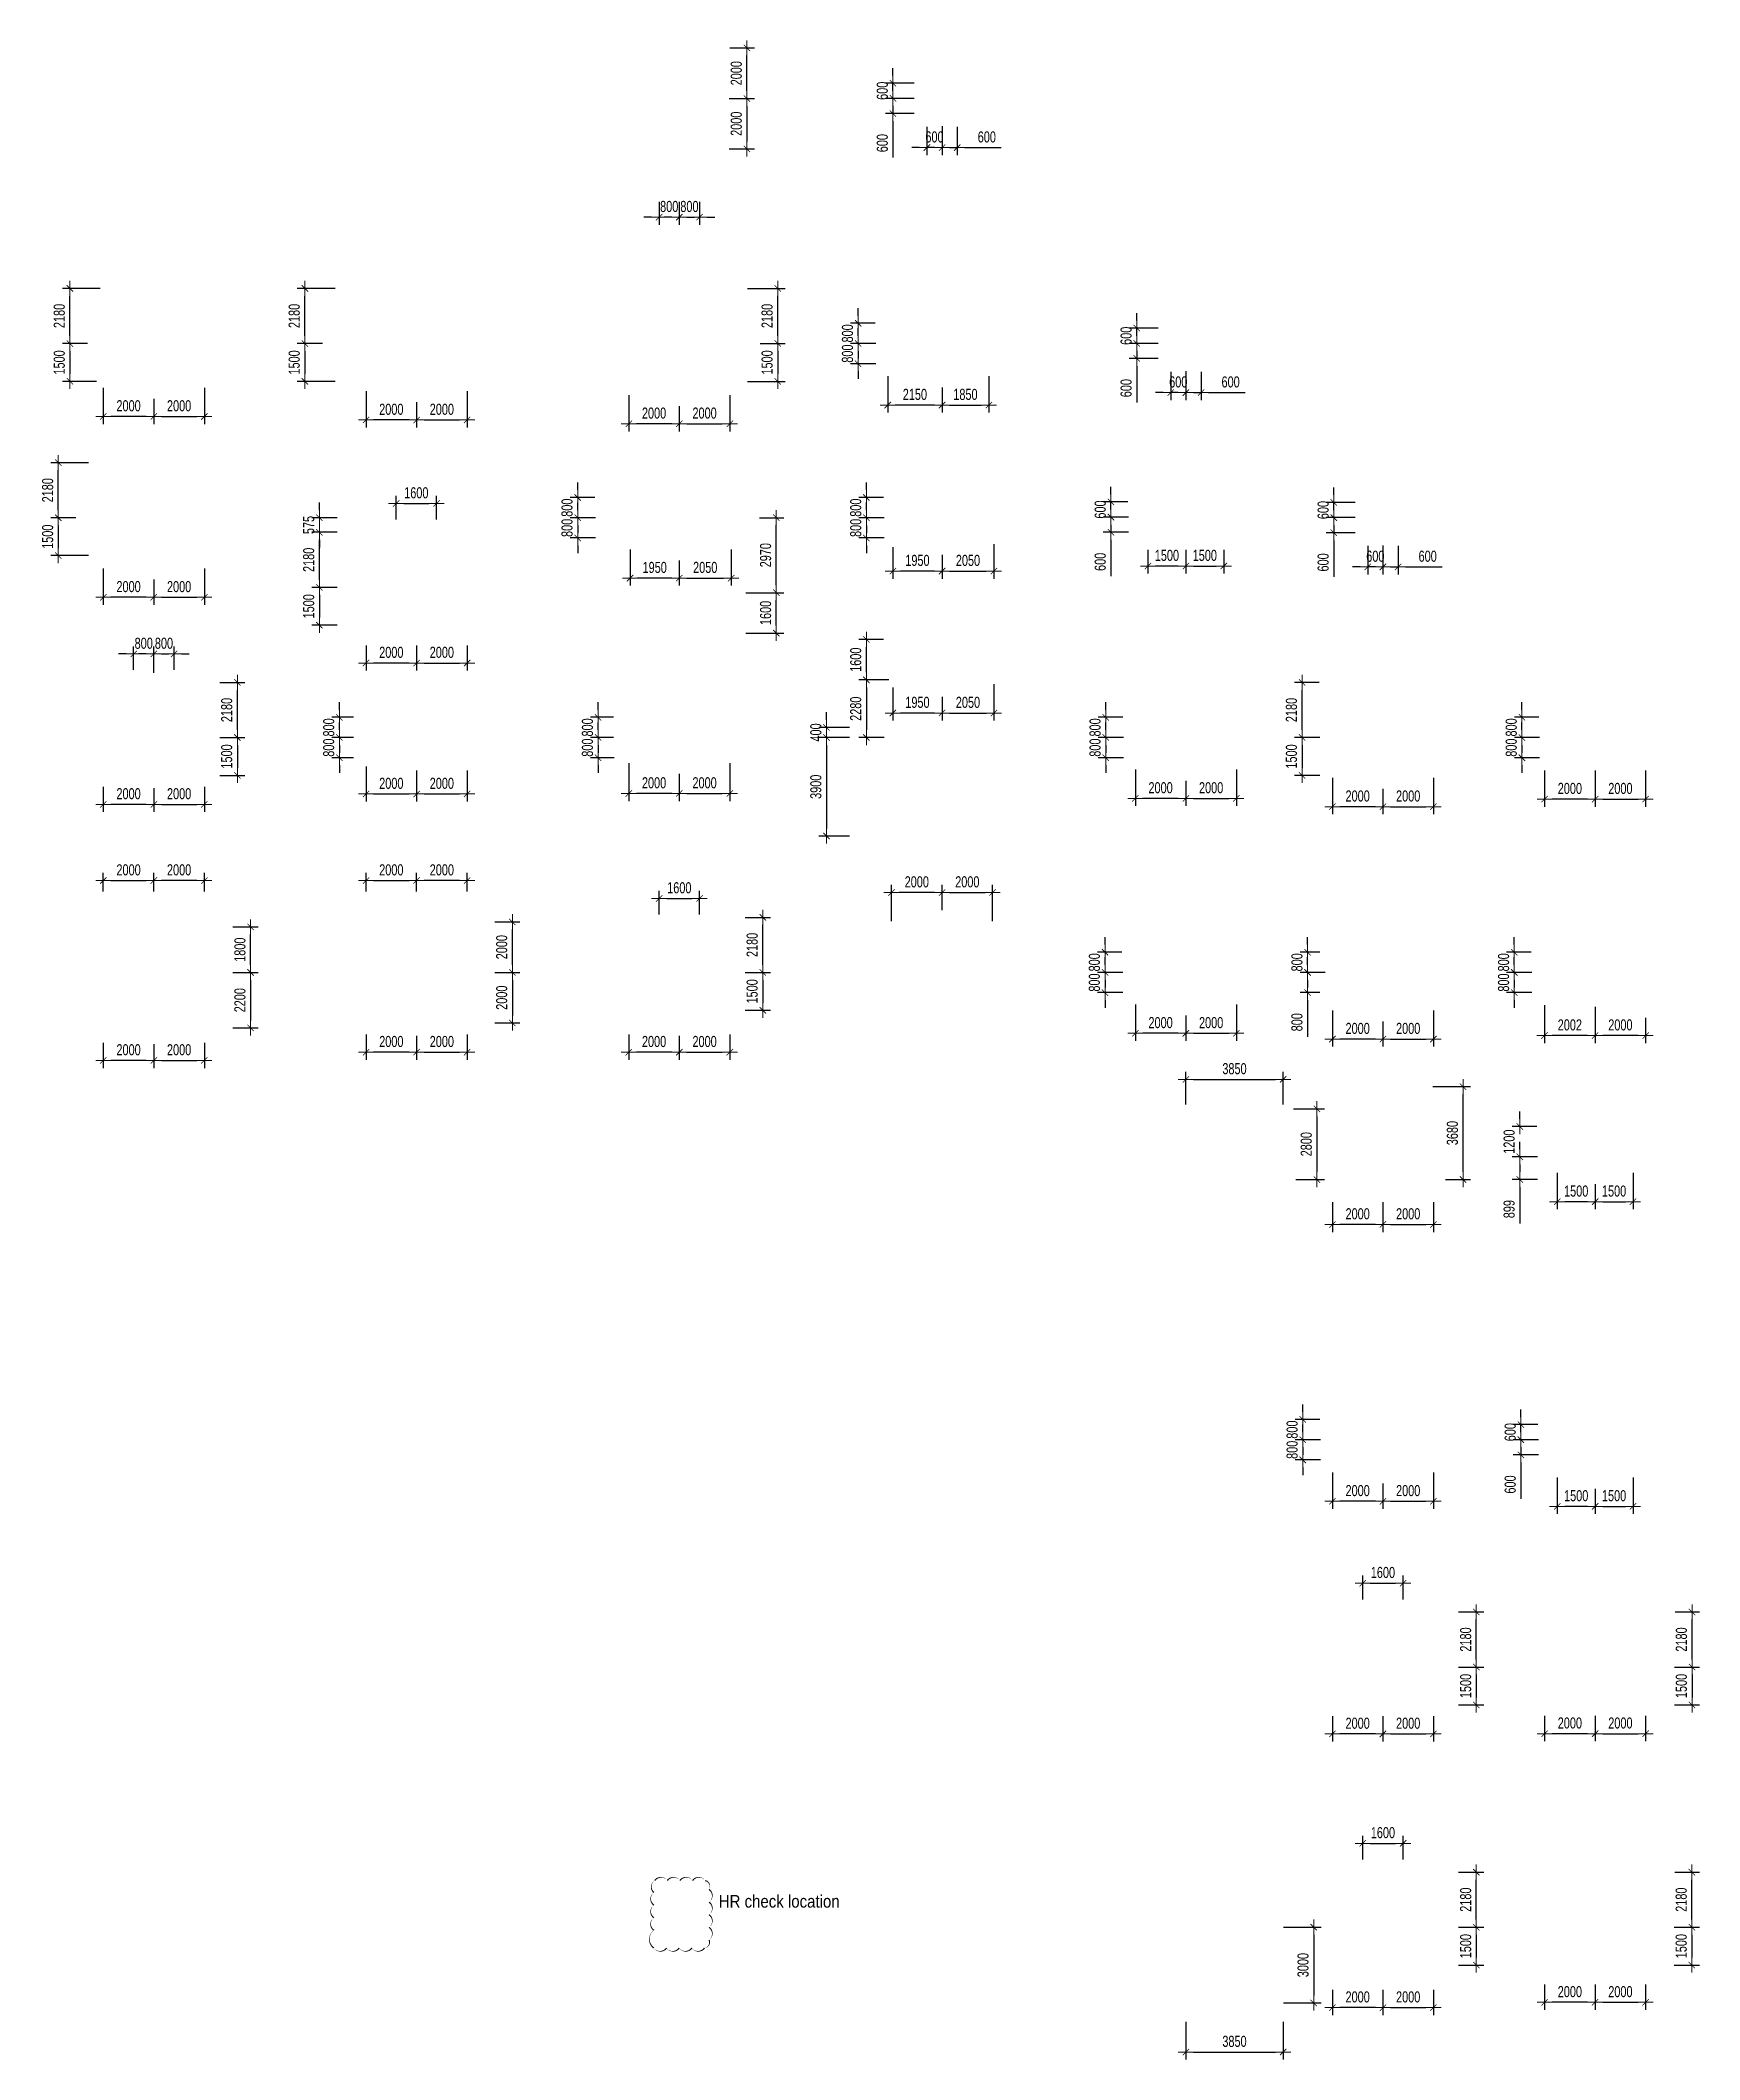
# Model space of a CAD drawing. Header units: millimetres. Extents: x -259680 to 389590, y -106473 to 139263.
# Drawn here: x 146259 to 211935, y 3658 to 83600 of the extents above; entities that cross this region are included whole.
import ezdxf
from ezdxf.enums import TextEntityAlignment as Align

# ---------------------------------------------------------------- set-up
doc = ezdxf.new("R2010")
doc.units = ezdxf.units.MM
doc.layers.get('Defpoints').update_dxf_attribs({"color": 151, "lineweight": 9})
doc.layers.add('NDC_S_DIM', color=1, linetype='Continuous', lineweight=15)
doc.styles.add('NDC_ARIAL', font='arial.ttf', dxfattribs={"width": 0.85})
doc.styles.add('NDC_DIM', font='', dxfattribs={"width": 0.75})
doc.styles.get('NDC_DIM').set_extended_font_data('Dotum')
doc.dimstyles.new('NDC_dim_200', dxfattribs={"dimscale": 200, "dimtxt": 2.2, "dimasz": 1.5, "dimexe": 1.5, "dimexo": 2.5, "dimgap": 1, "dimtad": 1, "dimdec": 0, "dimzin": 0, "dimdsep": 46, "dimtxsty": 'NDC_DIM', "dimblk": 'DIMMARK', "dimcen": 0.09, "dimdle": 1.2, "dimclrd": 1, "dimclre": 1, "dimclrt": 3, "dimadec": 0, "dimazin": 0, "dimtfac": 1, "dimtdec": 0, "dimtix": 1, "dimtofl": 0, "dimtmove": 0, "dimatfit": 3, "dimfxl": 6, "dimfxlon": 1, "dimtolj": 1, "dimtzin": 0, "dimarcsym": 0})

msp = doc.modelspace()

# ---------------------------------------------------------------- texts
at = {"layer": 'Defpoints', "style": 'NDC_ARIAL', "width": 0.85}
msp.add_text('HR check location', height=500, dxfattribs=at).set_placement((173110.9, 9924.1), align=Align.MIDDLE_LEFT)

# ---------------------------------------------------------------- blocks, each defined once
blk = doc.blocks.new('DIMMARK')
at = {"layer": 'NDC_S_DIM', "color": 1}
blk.add_line((-1.5, 0), (1, 0), dxfattribs=at)
at = {"layer": 'NDC_S_DIM', "color": 2, "const_width": 0.1}
blk.add_lwpolyline([(-0.42, -0.42), (0.42, 0.42)], dxfattribs=at)
blk = doc.blocks.new('*D650')
at = {"layer": 'Defpoints', "color": 0, "ltscale": 100, "transparency": 16777216}
for p in [(178789, 56000), (177376, 52100), (178789, 52100)]:
    blk.add_point(p, dxfattribs=at)
at = {"layer": 'NDC_S_DIM', "color": 1, "lineweight": -2, "ltscale": 100, "transparency": 16777216}
for p, q in [((178289, 56000), (177076, 56000)), ((177376, 55700), (177376, 52400)), ((178289, 52100), (177076, 52100))]:
    blk.add_line(p, q, dxfattribs=at)
at = {"layer": 'NDC_S_DIM', "color": 1, "lineweight": -2, "ltscale": 100, "transparency": 16777216, "xscale": 300, "yscale": 300, "zscale": 300}
for p, rotation in [((177376, 56000), 90), ((177376, 52100), 270)]:
    blk.add_blockref('DIMMARK', p, dxfattribs=dict(at, rotation=rotation))
at = {"layer": 'NDC_S_DIM', "color": 3, "ltscale": 100, "transparency": 16777216, "insert": (176955, 54050), "char_height": 440, "attachment_point": 5, "rotation": 90, "style": 'NDC_DIM'}
blk.add_mtext('\\A1;3900', dxfattribs=at)
blk = doc.blocks.new('*D651')
at = {"layer": 'Defpoints', "color": 0, "ltscale": 100, "transparency": 16777216}
for p in [(177376, 56400), (178789, 56400), (178789, 56000)]:
    blk.add_point(p, dxfattribs=at)
at = {"layer": 'NDC_S_DIM', "color": 1, "lineweight": -2, "ltscale": 100, "transparency": 16777216}
for p, q in [((177376, 56700), (177376, 57000)), ((178289, 56400), (177076, 56400)), ((178289, 56000), (177076, 56000)), ((177376, 55700), (177376, 55400))]:
    blk.add_line(p, q, dxfattribs=at)
at = {"layer": 'NDC_S_DIM', "color": 1, "lineweight": -2, "ltscale": 100, "transparency": 16777216, "xscale": 300, "yscale": 300, "zscale": 300}
for p, rotation in [((177376, 56400), 270), ((177376, 56000), 90)]:
    blk.add_blockref('DIMMARK', p, dxfattribs=dict(at, rotation=rotation))
at = {"layer": 'NDC_S_DIM', "color": 3, "ltscale": 100, "transparency": 16777216, "insert": (176955, 56200), "char_height": 440, "attachment_point": 5, "rotation": 90, "style": 'NDC_DIM'}
blk.add_mtext('\\A1;400', dxfattribs=at)
blk = doc.blocks.new('*D579')
at = {"layer": 'Defpoints', "color": 0, "ltscale": 100, "transparency": 16777216}
for p in [(171550, 77712), (172350, 77712), (172350, 76602)]:
    blk.add_point(p, dxfattribs=at)
at = {"layer": 'NDC_S_DIM', "color": 1, "lineweight": -2, "ltscale": 100, "transparency": 16777216}
for p, q in [((171550, 77212), (171550, 76302)), ((172350, 77212), (172350, 76302)), ((171250, 76602), (170950, 76602)), ((172650, 76602), (172950, 76602))]:
    blk.add_line(p, q, dxfattribs=at)
at = {"layer": 'NDC_S_DIM', "color": 1, "lineweight": -2, "ltscale": 100, "transparency": 16777216, "xscale": 300, "yscale": 300, "zscale": 300}
blk.add_blockref('DIMMARK', (171550, 76602), dxfattribs=at)
at = {"layer": 'NDC_S_DIM', "color": 1, "lineweight": -2, "ltscale": 100, "transparency": 16777216, "xscale": 300, "yscale": 300, "zscale": 300, "rotation": 180}
blk.add_blockref('DIMMARK', (172350, 76602), dxfattribs=at)
at = {"layer": 'NDC_S_DIM', "color": 3, "ltscale": 100, "transparency": 16777216, "insert": (171950, 77022), "char_height": 440, "attachment_point": 5, "style": 'NDC_DIM'}
blk.add_mtext('\\A1;800', dxfattribs=at)
blk = doc.blocks.new('*D580')
at = {"layer": 'Defpoints', "color": 0, "ltscale": 100, "transparency": 16777216}
for p in [(170750, 77712), (171550, 77712), (170750, 76602)]:
    blk.add_point(p, dxfattribs=at)
at = {"layer": 'NDC_S_DIM', "color": 1, "lineweight": -2, "ltscale": 100, "transparency": 16777216}
for p, q in [((170750, 77212), (170750, 76302)), ((171550, 77212), (171550, 76302)), ((170450, 76602), (170150, 76602)), ((171850, 76602), (172150, 76602))]:
    blk.add_line(p, q, dxfattribs=at)
at = {"layer": 'NDC_S_DIM', "color": 1, "lineweight": -2, "ltscale": 100, "transparency": 16777216, "xscale": 300, "yscale": 300, "zscale": 300}
blk.add_blockref('DIMMARK', (170750, 76602), dxfattribs=at)
at = {"layer": 'NDC_S_DIM', "color": 1, "lineweight": -2, "ltscale": 100, "transparency": 16777216, "xscale": 300, "yscale": 300, "zscale": 300, "rotation": 180}
blk.add_blockref('DIMMARK', (171550, 76602), dxfattribs=at)
at = {"layer": 'NDC_S_DIM', "color": 3, "ltscale": 100, "transparency": 16777216, "insert": (171150, 77022), "char_height": 440, "attachment_point": 5, "style": 'NDC_DIM'}
blk.add_mtext('\\A1;800', dxfattribs=at)
blk = doc.blocks.new('*D581')
at = {"layer": 'Defpoints', "color": 0, "ltscale": 100, "transparency": 16777216}
for p in [(173026, 81300), (173026, 79300), (174226, 79300)]:
    blk.add_point(p, dxfattribs=at)
at = {"layer": 'NDC_S_DIM', "color": 1, "lineweight": -2, "ltscale": 100, "transparency": 16777216}
for p, q in [((173526, 81300), (174526, 81300)), ((174226, 81000), (174226, 79600)), ((173526, 79300), (174526, 79300))]:
    blk.add_line(p, q, dxfattribs=at)
at = {"layer": 'NDC_S_DIM', "color": 1, "lineweight": -2, "ltscale": 100, "transparency": 16777216, "xscale": 300, "yscale": 300, "zscale": 300}
for p, rotation in [((174226, 81300), 90), ((174226, 79300), 270)]:
    blk.add_blockref('DIMMARK', p, dxfattribs=dict(at, rotation=rotation))
at = {"layer": 'NDC_S_DIM', "color": 3, "ltscale": 100, "transparency": 16777216, "insert": (173806, 80300), "char_height": 440, "attachment_point": 5, "rotation": 90, "style": 'NDC_DIM'}
blk.add_mtext('\\A1;2000', dxfattribs=at)
blk = doc.blocks.new('*D582')
at = {"layer": 'Defpoints', "color": 0, "ltscale": 100, "transparency": 16777216}
for p in [(173054, 83300), (174226, 83300), (173026, 81300)]:
    blk.add_point(p, dxfattribs=at)
at = {"layer": 'NDC_S_DIM', "color": 1, "lineweight": -2, "ltscale": 100, "transparency": 16777216}
for p, q in [((173554, 83300), (174526, 83300)), ((174226, 81600), (174226, 83000)), ((173526, 81300), (174526, 81300))]:
    blk.add_line(p, q, dxfattribs=at)
at = {"layer": 'NDC_S_DIM', "color": 1, "lineweight": -2, "ltscale": 100, "transparency": 16777216, "xscale": 300, "yscale": 300, "zscale": 300}
for p, rotation in [((174226, 83300), 90), ((174226, 81300), 270)]:
    blk.add_blockref('DIMMARK', p, dxfattribs=dict(at, rotation=rotation))
at = {"layer": 'NDC_S_DIM', "color": 3, "ltscale": 100, "transparency": 16777216, "insert": (173806, 82300), "char_height": 440, "attachment_point": 5, "rotation": 90, "style": 'NDC_DIM'}
blk.add_mtext('\\A1;2000', dxfattribs=at)
blk = doc.blocks.new('*D587')
at = {"layer": 'Defpoints', "color": 0, "ltscale": 100, "transparency": 16777216}
for p in [(152750, 70350), (150750, 69912), (152750, 68712)]:
    blk.add_point(p, dxfattribs=at)
at = {"layer": 'NDC_S_DIM', "color": 1, "lineweight": -2, "ltscale": 100, "transparency": 16777216}
for p, q in [((152750, 69850), (152750, 68412)), ((150750, 69412), (150750, 68412)), ((151050, 68712), (152450, 68712))]:
    blk.add_line(p, q, dxfattribs=at)
at = {"layer": 'NDC_S_DIM', "color": 1, "lineweight": -2, "ltscale": 100, "transparency": 16777216, "xscale": 300, "yscale": 300, "zscale": 300, "rotation": 180}
blk.add_blockref('DIMMARK', (150750, 68712), dxfattribs=at)
at = {"layer": 'NDC_S_DIM', "color": 1, "lineweight": -2, "ltscale": 100, "transparency": 16777216, "xscale": 300, "yscale": 300, "zscale": 300}
blk.add_blockref('DIMMARK', (152750, 68712), dxfattribs=at)
at = {"layer": 'NDC_S_DIM', "color": 3, "ltscale": 100, "transparency": 16777216, "insert": (151750, 69132), "char_height": 440, "attachment_point": 5, "style": 'NDC_DIM'}
blk.add_mtext('\\A1;2000', dxfattribs=at)
blk = doc.blocks.new('*D561')
at = {"layer": 'Defpoints', "color": 0, "ltscale": 100, "transparency": 16777216}
for p in [(148750, 70350), (150750, 69912), (148750, 68712)]:
    blk.add_point(p, dxfattribs=at)
at = {"layer": 'NDC_S_DIM', "color": 1, "lineweight": -2, "ltscale": 100, "transparency": 16777216}
for p, q in [((148750, 69850), (148750, 68412)), ((150750, 69412), (150750, 68412)), ((150450, 68712), (149050, 68712))]:
    blk.add_line(p, q, dxfattribs=at)
at = {"layer": 'NDC_S_DIM', "color": 1, "lineweight": -2, "ltscale": 100, "transparency": 16777216, "xscale": 300, "yscale": 300, "zscale": 300, "rotation": 180}
blk.add_blockref('DIMMARK', (148750, 68712), dxfattribs=at)
at = {"layer": 'NDC_S_DIM', "color": 1, "lineweight": -2, "ltscale": 100, "transparency": 16777216, "xscale": 300, "yscale": 300, "zscale": 300}
blk.add_blockref('DIMMARK', (150750, 68712), dxfattribs=at)
at = {"layer": 'NDC_S_DIM', "color": 3, "ltscale": 100, "transparency": 16777216, "insert": (149750, 69132), "char_height": 440, "attachment_point": 5, "style": 'NDC_DIM'}
blk.add_mtext('\\A1;2000', dxfattribs=at)
blk = doc.blocks.new('*D562')
at = {"layer": 'Defpoints', "color": 0, "ltscale": 100, "transparency": 16777216}
for p in [(148628, 71600), (147428, 70100), (148980, 70100)]:
    blk.add_point(p, dxfattribs=at)
at = {"layer": 'NDC_S_DIM', "color": 1, "lineweight": -2, "ltscale": 100, "transparency": 16777216}
for p, q in [((148128, 71600), (147128, 71600)), ((147428, 71300), (147428, 70400)), ((148480, 70100), (147128, 70100))]:
    blk.add_line(p, q, dxfattribs=at)
at = {"layer": 'NDC_S_DIM', "color": 1, "lineweight": -2, "ltscale": 100, "transparency": 16777216, "xscale": 300, "yscale": 300, "zscale": 300}
for p, rotation in [((147428, 71600), 90), ((147428, 70100), 270)]:
    blk.add_blockref('DIMMARK', p, dxfattribs=dict(at, rotation=rotation))
at = {"layer": 'NDC_S_DIM', "color": 3, "ltscale": 100, "transparency": 16777216, "insert": (147008, 70850), "char_height": 440, "attachment_point": 5, "rotation": 90, "style": 'NDC_DIM'}
blk.add_mtext('\\A1;1500', dxfattribs=at)
blk = doc.blocks.new('*D563')
at = {"layer": 'Defpoints', "color": 0, "ltscale": 100, "transparency": 16777216}
for p in [(147428, 73780), (150090, 73780), (148628, 71600)]:
    blk.add_point(p, dxfattribs=at)
at = {"layer": 'NDC_S_DIM', "color": 1, "lineweight": -2, "ltscale": 100, "transparency": 16777216}
for p, q in [((148628, 73780), (147128, 73780)), ((147428, 71900), (147428, 73480)), ((148128, 71600), (147128, 71600))]:
    blk.add_line(p, q, dxfattribs=at)
at = {"layer": 'NDC_S_DIM', "color": 1, "lineweight": -2, "ltscale": 100, "transparency": 16777216, "xscale": 300, "yscale": 300, "zscale": 300}
for p, rotation in [((147428, 73780), 90), ((147428, 71600), 270)]:
    blk.add_blockref('DIMMARK', p, dxfattribs=dict(at, rotation=rotation))
at = {"layer": 'NDC_S_DIM', "color": 3, "ltscale": 100, "transparency": 16777216, "insert": (147008, 72690), "char_height": 440, "attachment_point": 5, "rotation": 90, "style": 'NDC_DIM'}
blk.add_mtext('\\A1;2180', dxfattribs=at)
blk = doc.blocks.new('*D564')
at = {"layer": 'Defpoints', "color": 0, "ltscale": 100, "transparency": 16777216}
for p in [(161150, 69772), (163150, 70210), (163150, 68572)]:
    blk.add_point(p, dxfattribs=at)
at = {"layer": 'NDC_S_DIM', "color": 1, "lineweight": -2, "ltscale": 100, "transparency": 16777216}
for p, q in [((163150, 69710), (163150, 68272)), ((161150, 69272), (161150, 68272)), ((161450, 68572), (162850, 68572))]:
    blk.add_line(p, q, dxfattribs=at)
at = {"layer": 'NDC_S_DIM', "color": 1, "lineweight": -2, "ltscale": 100, "transparency": 16777216, "xscale": 300, "yscale": 300, "zscale": 300, "rotation": 180}
blk.add_blockref('DIMMARK', (161150, 68572), dxfattribs=at)
at = {"layer": 'NDC_S_DIM', "color": 1, "lineweight": -2, "ltscale": 100, "transparency": 16777216, "xscale": 300, "yscale": 300, "zscale": 300}
blk.add_blockref('DIMMARK', (163150, 68572), dxfattribs=at)
at = {"layer": 'NDC_S_DIM', "color": 3, "ltscale": 100, "transparency": 16777216, "insert": (162150, 68992), "char_height": 440, "attachment_point": 5, "style": 'NDC_DIM'}
blk.add_mtext('\\A1;2000', dxfattribs=at)
blk = doc.blocks.new('*D565')
at = {"layer": 'Defpoints', "color": 0, "ltscale": 100, "transparency": 16777216}
for p in [(159150, 70210), (161150, 69772), (159150, 68572)]:
    blk.add_point(p, dxfattribs=at)
at = {"layer": 'NDC_S_DIM', "color": 1, "lineweight": -2, "ltscale": 100, "transparency": 16777216}
for p, q in [((159150, 69710), (159150, 68272)), ((161150, 69272), (161150, 68272)), ((160850, 68572), (159450, 68572))]:
    blk.add_line(p, q, dxfattribs=at)
at = {"layer": 'NDC_S_DIM', "color": 1, "lineweight": -2, "ltscale": 100, "transparency": 16777216, "xscale": 300, "yscale": 300, "zscale": 300, "rotation": 180}
blk.add_blockref('DIMMARK', (159150, 68572), dxfattribs=at)
at = {"layer": 'NDC_S_DIM', "color": 1, "lineweight": -2, "ltscale": 100, "transparency": 16777216, "xscale": 300, "yscale": 300, "zscale": 300}
blk.add_blockref('DIMMARK', (161150, 68572), dxfattribs=at)
at = {"layer": 'NDC_S_DIM', "color": 3, "ltscale": 100, "transparency": 16777216, "insert": (160150, 68992), "char_height": 440, "attachment_point": 5, "style": 'NDC_DIM'}
blk.add_mtext('\\A1;2000', dxfattribs=at)
blk = doc.blocks.new('*D566')
at = {"layer": 'Defpoints', "color": 0, "ltscale": 100, "transparency": 16777216}
for p in [(157929, 71600), (156729, 70100), (158480, 70100)]:
    blk.add_point(p, dxfattribs=at)
at = {"layer": 'NDC_S_DIM', "color": 1, "lineweight": -2, "ltscale": 100, "transparency": 16777216}
for p, q in [((157429, 71600), (156429, 71600)), ((156729, 71300), (156729, 70400)), ((157929, 70100), (156429, 70100))]:
    blk.add_line(p, q, dxfattribs=at)
at = {"layer": 'NDC_S_DIM', "color": 1, "lineweight": -2, "ltscale": 100, "transparency": 16777216, "xscale": 300, "yscale": 300, "zscale": 300}
for p, rotation in [((156729, 71600), 90), ((156729, 70100), 270)]:
    blk.add_blockref('DIMMARK', p, dxfattribs=dict(at, rotation=rotation))
at = {"layer": 'NDC_S_DIM', "color": 3, "ltscale": 100, "transparency": 16777216, "insert": (156308, 70850), "char_height": 440, "attachment_point": 5, "rotation": 90, "style": 'NDC_DIM'}
blk.add_mtext('\\A1;1500', dxfattribs=at)
blk = doc.blocks.new('*D567')
at = {"layer": 'Defpoints', "color": 0, "ltscale": 100, "transparency": 16777216}
for p in [(156729, 73780), (159410, 73780), (157929, 71600)]:
    blk.add_point(p, dxfattribs=at)
at = {"layer": 'NDC_S_DIM', "color": 1, "lineweight": -2, "ltscale": 100, "transparency": 16777216}
for p, q in [((157929, 73780), (156429, 73780)), ((156729, 71900), (156729, 73480)), ((157429, 71600), (156429, 71600))]:
    blk.add_line(p, q, dxfattribs=at)
at = {"layer": 'NDC_S_DIM', "color": 1, "lineweight": -2, "ltscale": 100, "transparency": 16777216, "xscale": 300, "yscale": 300, "zscale": 300}
for p, rotation in [((156729, 73780), 90), ((156729, 71600), 270)]:
    blk.add_blockref('DIMMARK', p, dxfattribs=dict(at, rotation=rotation))
at = {"layer": 'NDC_S_DIM', "color": 3, "ltscale": 100, "transparency": 16777216, "insert": (156308, 72690), "char_height": 440, "attachment_point": 5, "rotation": 90, "style": 'NDC_DIM'}
blk.add_mtext('\\A1;2180', dxfattribs=at)
blk = doc.blocks.new('*D568')
at = {"layer": 'Defpoints', "color": 0, "ltscale": 100, "transparency": 16777216}
for p in [(171550, 69622), (173550, 70060), (173550, 68422)]:
    blk.add_point(p, dxfattribs=at)
at = {"layer": 'NDC_S_DIM', "color": 1, "lineweight": -2, "ltscale": 100, "transparency": 16777216}
for p, q in [((173550, 69560), (173550, 68122)), ((171550, 69122), (171550, 68122)), ((171850, 68422), (173250, 68422))]:
    blk.add_line(p, q, dxfattribs=at)
at = {"layer": 'NDC_S_DIM', "color": 1, "lineweight": -2, "ltscale": 100, "transparency": 16777216, "xscale": 300, "yscale": 300, "zscale": 300, "rotation": 180}
blk.add_blockref('DIMMARK', (171550, 68422), dxfattribs=at)
at = {"layer": 'NDC_S_DIM', "color": 1, "lineweight": -2, "ltscale": 100, "transparency": 16777216, "xscale": 300, "yscale": 300, "zscale": 300}
blk.add_blockref('DIMMARK', (173550, 68422), dxfattribs=at)
at = {"layer": 'NDC_S_DIM', "color": 3, "ltscale": 100, "transparency": 16777216, "insert": (172550, 68842), "char_height": 440, "attachment_point": 5, "style": 'NDC_DIM'}
blk.add_mtext('\\A1;2000', dxfattribs=at)
blk = doc.blocks.new('*D569')
at = {"layer": 'Defpoints', "color": 0, "ltscale": 100, "transparency": 16777216}
for p in [(169550, 70060), (171550, 69622), (169550, 68422)]:
    blk.add_point(p, dxfattribs=at)
at = {"layer": 'NDC_S_DIM', "color": 1, "lineweight": -2, "ltscale": 100, "transparency": 16777216}
for p, q in [((169550, 69560), (169550, 68122)), ((171550, 69122), (171550, 68122)), ((171250, 68422), (169850, 68422))]:
    blk.add_line(p, q, dxfattribs=at)
at = {"layer": 'NDC_S_DIM', "color": 1, "lineweight": -2, "ltscale": 100, "transparency": 16777216, "xscale": 300, "yscale": 300, "zscale": 300, "rotation": 180}
blk.add_blockref('DIMMARK', (169550, 68422), dxfattribs=at)
at = {"layer": 'NDC_S_DIM', "color": 1, "lineweight": -2, "ltscale": 100, "transparency": 16777216, "xscale": 300, "yscale": 300, "zscale": 300}
blk.add_blockref('DIMMARK', (171550, 68422), dxfattribs=at)
at = {"layer": 'NDC_S_DIM', "color": 3, "ltscale": 100, "transparency": 16777216, "insert": (170550, 68842), "char_height": 440, "attachment_point": 5, "style": 'NDC_DIM'}
blk.add_mtext('\\A1;2000', dxfattribs=at)
blk = doc.blocks.new('*D552')
at = {"layer": 'Defpoints', "color": 0, "ltscale": 100, "transparency": 16777216}
for p in [(174246, 71600), (173345, 70100), (175446, 70100)]:
    blk.add_point(p, dxfattribs=at)
at = {"layer": 'NDC_S_DIM', "color": 1, "lineweight": -2, "ltscale": 100, "transparency": 16777216}
for p, q in [((174746, 71600), (175746, 71600)), ((175446, 71300), (175446, 70400)), ((174246, 70100), (175746, 70100))]:
    blk.add_line(p, q, dxfattribs=at)
at = {"layer": 'NDC_S_DIM', "color": 1, "lineweight": -2, "ltscale": 100, "transparency": 16777216, "xscale": 300, "yscale": 300, "zscale": 300}
for p, rotation in [((175446, 71600), 90), ((175446, 70100), 270)]:
    blk.add_blockref('DIMMARK', p, dxfattribs=dict(at, rotation=rotation))
at = {"layer": 'NDC_S_DIM', "color": 3, "ltscale": 100, "transparency": 16777216, "insert": (175026, 70850), "char_height": 440, "attachment_point": 5, "rotation": 90, "style": 'NDC_DIM'}
blk.add_mtext('\\A1;1500', dxfattribs=at)
blk = doc.blocks.new('*D553')
at = {"layer": 'Defpoints', "color": 0, "ltscale": 100, "transparency": 16777216}
for p in [(172925, 73780), (175446, 73780), (174246, 71600)]:
    blk.add_point(p, dxfattribs=at)
at = {"layer": 'NDC_S_DIM', "color": 1, "lineweight": -2, "ltscale": 100, "transparency": 16777216}
for p, q in [((174246, 73780), (175746, 73780)), ((175446, 71900), (175446, 73480)), ((174746, 71600), (175746, 71600))]:
    blk.add_line(p, q, dxfattribs=at)
at = {"layer": 'NDC_S_DIM', "color": 1, "lineweight": -2, "ltscale": 100, "transparency": 16777216, "xscale": 300, "yscale": 300, "zscale": 300}
for p, rotation in [((175446, 73780), 90), ((175446, 71600), 270)]:
    blk.add_blockref('DIMMARK', p, dxfattribs=dict(at, rotation=rotation))
at = {"layer": 'NDC_S_DIM', "color": 3, "ltscale": 100, "transparency": 16777216, "insert": (175026, 72690), "char_height": 440, "attachment_point": 5, "rotation": 90, "style": 'NDC_DIM'}
blk.add_mtext('\\A1;2180', dxfattribs=at)
blk = doc.blocks.new('*D554')
at = {"layer": 'Defpoints', "color": 0, "ltscale": 100, "transparency": 16777216}
for p in [(181950, 70362), (183800, 70800), (183800, 69162)]:
    blk.add_point(p, dxfattribs=at)
at = {"layer": 'NDC_S_DIM', "color": 1, "lineweight": -2, "ltscale": 100, "transparency": 16777216}
for p, q in [((181950, 69862), (181950, 68862)), ((183800, 70300), (183800, 68862)), ((182250, 69162), (183500, 69162))]:
    blk.add_line(p, q, dxfattribs=at)
at = {"layer": 'NDC_S_DIM', "color": 1, "lineweight": -2, "ltscale": 100, "transparency": 16777216, "xscale": 300, "yscale": 300, "zscale": 300, "rotation": 180}
blk.add_blockref('DIMMARK', (181950, 69162), dxfattribs=at)
at = {"layer": 'NDC_S_DIM', "color": 1, "lineweight": -2, "ltscale": 100, "transparency": 16777216, "xscale": 300, "yscale": 300, "zscale": 300}
blk.add_blockref('DIMMARK', (183800, 69162), dxfattribs=at)
at = {"layer": 'NDC_S_DIM', "color": 3, "ltscale": 100, "transparency": 16777216, "insert": (182875, 69582), "char_height": 440, "attachment_point": 5, "style": 'NDC_DIM'}
blk.add_mtext('\\A1;1850', dxfattribs=at)
blk = doc.blocks.new('*D555')
at = {"layer": 'Defpoints', "color": 0, "ltscale": 100, "transparency": 16777216}
for p in [(179800, 70800), (181950, 70362), (179800, 69162)]:
    blk.add_point(p, dxfattribs=at)
at = {"layer": 'NDC_S_DIM', "color": 1, "lineweight": -2, "ltscale": 100, "transparency": 16777216}
for p, q in [((179800, 70300), (179800, 68862)), ((181950, 69862), (181950, 68862)), ((181650, 69162), (180100, 69162))]:
    blk.add_line(p, q, dxfattribs=at)
at = {"layer": 'NDC_S_DIM', "color": 1, "lineweight": -2, "ltscale": 100, "transparency": 16777216, "xscale": 300, "yscale": 300, "zscale": 300, "rotation": 180}
blk.add_blockref('DIMMARK', (179800, 69162), dxfattribs=at)
at = {"layer": 'NDC_S_DIM', "color": 1, "lineweight": -2, "ltscale": 100, "transparency": 16777216, "xscale": 300, "yscale": 300, "zscale": 300}
blk.add_blockref('DIMMARK', (181950, 69162), dxfattribs=at)
at = {"layer": 'NDC_S_DIM', "color": 3, "ltscale": 100, "transparency": 16777216, "insert": (180875, 69582), "char_height": 440, "attachment_point": 5, "style": 'NDC_DIM'}
blk.add_mtext('\\A1;2150', dxfattribs=at)
blk = doc.blocks.new('*D556')
at = {"layer": 'Defpoints', "color": 0, "ltscale": 100, "transparency": 16777216}
for p in [(179828, 71600), (178628, 70800), (179828, 70800)]:
    blk.add_point(p, dxfattribs=at)
at = {"layer": 'NDC_S_DIM', "color": 1, "lineweight": -2, "ltscale": 100, "transparency": 16777216}
for p, q in [((178628, 71900), (178628, 72200)), ((179328, 71600), (178328, 71600)), ((179328, 70800), (178328, 70800)), ((178628, 70500), (178628, 70200))]:
    blk.add_line(p, q, dxfattribs=at)
at = {"layer": 'NDC_S_DIM', "color": 1, "lineweight": -2, "ltscale": 100, "transparency": 16777216, "xscale": 300, "yscale": 300, "zscale": 300}
for p, rotation in [((178628, 71600), 270), ((178628, 70800), 90)]:
    blk.add_blockref('DIMMARK', p, dxfattribs=dict(at, rotation=rotation))
at = {"layer": 'NDC_S_DIM', "color": 3, "ltscale": 100, "transparency": 16777216, "insert": (178208, 71200), "char_height": 440, "attachment_point": 5, "rotation": 90, "style": 'NDC_DIM'}
blk.add_mtext('\\A1;800', dxfattribs=at)
blk = doc.blocks.new('*D557')
at = {"layer": 'Defpoints', "color": 0, "ltscale": 100, "transparency": 16777216}
for p in [(178628, 72400), (179800, 72400), (179828, 71600)]:
    blk.add_point(p, dxfattribs=at)
at = {"layer": 'NDC_S_DIM', "color": 1, "lineweight": -2, "ltscale": 100, "transparency": 16777216}
for p, q in [((178628, 72700), (178628, 73000)), ((179300, 72400), (178328, 72400)), ((179328, 71600), (178328, 71600)), ((178628, 71300), (178628, 71000))]:
    blk.add_line(p, q, dxfattribs=at)
at = {"layer": 'NDC_S_DIM', "color": 1, "lineweight": -2, "ltscale": 100, "transparency": 16777216, "xscale": 300, "yscale": 300, "zscale": 300}
for p, rotation in [((178628, 72400), 270), ((178628, 71600), 90)]:
    blk.add_blockref('DIMMARK', p, dxfattribs=dict(at, rotation=rotation))
at = {"layer": 'NDC_S_DIM', "color": 3, "ltscale": 100, "transparency": 16777216, "insert": (178208, 72000), "char_height": 440, "attachment_point": 5, "rotation": 90, "style": 'NDC_DIM'}
blk.add_mtext('\\A1;800', dxfattribs=at)
blk = doc.blocks.new('*D558')
at = {"layer": 'Defpoints', "color": 0, "ltscale": 100, "transparency": 16777216}
for p in [(171550, 63512), (173600, 63950), (173600, 62312)]:
    blk.add_point(p, dxfattribs=at)
at = {"layer": 'NDC_S_DIM', "color": 1, "lineweight": -2, "ltscale": 100, "transparency": 16777216}
for p, q in [((173600, 63450), (173600, 62012)), ((171550, 63012), (171550, 62012)), ((171850, 62312), (173300, 62312))]:
    blk.add_line(p, q, dxfattribs=at)
at = {"layer": 'NDC_S_DIM', "color": 1, "lineweight": -2, "ltscale": 100, "transparency": 16777216, "xscale": 300, "yscale": 300, "zscale": 300, "rotation": 180}
blk.add_blockref('DIMMARK', (171550, 62312), dxfattribs=at)
at = {"layer": 'NDC_S_DIM', "color": 1, "lineweight": -2, "ltscale": 100, "transparency": 16777216, "xscale": 300, "yscale": 300, "zscale": 300}
blk.add_blockref('DIMMARK', (173600, 62312), dxfattribs=at)
at = {"layer": 'NDC_S_DIM', "color": 3, "ltscale": 100, "transparency": 16777216, "insert": (172575, 62732), "char_height": 440, "attachment_point": 5, "style": 'NDC_DIM'}
blk.add_mtext('\\A1;2050', dxfattribs=at)
blk = doc.blocks.new('*D559')
at = {"layer": 'Defpoints', "color": 0, "ltscale": 100, "transparency": 16777216}
for p in [(169600, 63950), (171550, 63512), (169600, 62312)]:
    blk.add_point(p, dxfattribs=at)
at = {"layer": 'NDC_S_DIM', "color": 1, "lineweight": -2, "ltscale": 100, "transparency": 16777216}
for p, q in [((169600, 63450), (169600, 62012)), ((171550, 63012), (171550, 62012)), ((171250, 62312), (169900, 62312))]:
    blk.add_line(p, q, dxfattribs=at)
at = {"layer": 'NDC_S_DIM', "color": 1, "lineweight": -2, "ltscale": 100, "transparency": 16777216, "xscale": 300, "yscale": 300, "zscale": 300, "rotation": 180}
blk.add_blockref('DIMMARK', (169600, 62312), dxfattribs=at)
at = {"layer": 'NDC_S_DIM', "color": 1, "lineweight": -2, "ltscale": 100, "transparency": 16777216, "xscale": 300, "yscale": 300, "zscale": 300}
blk.add_blockref('DIMMARK', (171550, 62312), dxfattribs=at)
at = {"layer": 'NDC_S_DIM', "color": 3, "ltscale": 100, "transparency": 16777216, "insert": (170575, 62732), "char_height": 440, "attachment_point": 5, "style": 'NDC_DIM'}
blk.add_mtext('\\A1;1950', dxfattribs=at)
blk = doc.blocks.new('*D560')
at = {"layer": 'Defpoints', "color": 0, "ltscale": 100, "transparency": 16777216}
for p in [(168728, 64700), (167528, 63900), (168728, 63900)]:
    blk.add_point(p, dxfattribs=at)
at = {"layer": 'NDC_S_DIM', "color": 1, "lineweight": -2, "ltscale": 100, "transparency": 16777216}
for p, q in [((167528, 65000), (167528, 65300)), ((168228, 64700), (167228, 64700)), ((168228, 63900), (167228, 63900)), ((167528, 63600), (167528, 63300))]:
    blk.add_line(p, q, dxfattribs=at)
at = {"layer": 'NDC_S_DIM', "color": 1, "lineweight": -2, "ltscale": 100, "transparency": 16777216, "xscale": 300, "yscale": 300, "zscale": 300}
for p, rotation in [((167528, 64700), 270), ((167528, 63900), 90)]:
    blk.add_blockref('DIMMARK', p, dxfattribs=dict(at, rotation=rotation))
at = {"layer": 'NDC_S_DIM', "color": 3, "ltscale": 100, "transparency": 16777216, "insert": (167107, 64300), "char_height": 440, "attachment_point": 5, "rotation": 90, "style": 'NDC_DIM'}
blk.add_mtext('\\A1;800', dxfattribs=at)
blk = doc.blocks.new('*D543')
at = {"layer": 'Defpoints', "color": 0, "ltscale": 100, "transparency": 16777216}
for p in [(167528, 65500), (168699, 65500), (168728, 64700)]:
    blk.add_point(p, dxfattribs=at)
at = {"layer": 'NDC_S_DIM', "color": 1, "lineweight": -2, "ltscale": 100, "transparency": 16777216}
for p, q in [((167528, 65800), (167528, 66100)), ((168199, 65500), (167228, 65500)), ((168228, 64700), (167228, 64700)), ((167528, 64400), (167528, 64100))]:
    blk.add_line(p, q, dxfattribs=at)
at = {"layer": 'NDC_S_DIM', "color": 1, "lineweight": -2, "ltscale": 100, "transparency": 16777216, "xscale": 300, "yscale": 300, "zscale": 300}
for p, rotation in [((167528, 65500), 270), ((167528, 64700), 90)]:
    blk.add_blockref('DIMMARK', p, dxfattribs=dict(at, rotation=rotation))
at = {"layer": 'NDC_S_DIM', "color": 3, "ltscale": 100, "transparency": 16777216, "insert": (167107, 65100), "char_height": 440, "attachment_point": 5, "rotation": 90, "style": 'NDC_DIM'}
blk.add_mtext('\\A1;800', dxfattribs=at)
blk = doc.blocks.new('*D544')
at = {"layer": 'Defpoints', "color": 0, "ltscale": 100, "transparency": 16777216}
for p in [(152750, 63190), (150750, 62752), (152750, 61552)]:
    blk.add_point(p, dxfattribs=at)
at = {"layer": 'NDC_S_DIM', "color": 1, "lineweight": -2, "ltscale": 100, "transparency": 16777216}
for p, q in [((152750, 62690), (152750, 61252)), ((150750, 62252), (150750, 61252)), ((151050, 61552), (152450, 61552))]:
    blk.add_line(p, q, dxfattribs=at)
at = {"layer": 'NDC_S_DIM', "color": 1, "lineweight": -2, "ltscale": 100, "transparency": 16777216, "xscale": 300, "yscale": 300, "zscale": 300, "rotation": 180}
blk.add_blockref('DIMMARK', (150750, 61552), dxfattribs=at)
at = {"layer": 'NDC_S_DIM', "color": 1, "lineweight": -2, "ltscale": 100, "transparency": 16777216, "xscale": 300, "yscale": 300, "zscale": 300}
blk.add_blockref('DIMMARK', (152750, 61552), dxfattribs=at)
at = {"layer": 'NDC_S_DIM', "color": 3, "ltscale": 100, "transparency": 16777216, "insert": (151750, 61972), "char_height": 440, "attachment_point": 5, "style": 'NDC_DIM'}
blk.add_mtext('\\A1;2000', dxfattribs=at)
blk = doc.blocks.new('*D545')
at = {"layer": 'Defpoints', "color": 0, "ltscale": 100, "transparency": 16777216}
for p in [(148750, 63190), (150750, 62752), (148750, 61552)]:
    blk.add_point(p, dxfattribs=at)
at = {"layer": 'NDC_S_DIM', "color": 1, "lineweight": -2, "ltscale": 100, "transparency": 16777216}
for p, q in [((148750, 62690), (148750, 61252)), ((150750, 62252), (150750, 61252)), ((150450, 61552), (149050, 61552))]:
    blk.add_line(p, q, dxfattribs=at)
at = {"layer": 'NDC_S_DIM', "color": 1, "lineweight": -2, "ltscale": 100, "transparency": 16777216, "xscale": 300, "yscale": 300, "zscale": 300, "rotation": 180}
blk.add_blockref('DIMMARK', (148750, 61552), dxfattribs=at)
at = {"layer": 'NDC_S_DIM', "color": 1, "lineweight": -2, "ltscale": 100, "transparency": 16777216, "xscale": 300, "yscale": 300, "zscale": 300}
blk.add_blockref('DIMMARK', (150750, 61552), dxfattribs=at)
at = {"layer": 'NDC_S_DIM', "color": 3, "ltscale": 100, "transparency": 16777216, "insert": (149750, 61972), "char_height": 440, "attachment_point": 5, "style": 'NDC_DIM'}
blk.add_mtext('\\A1;2000', dxfattribs=at)
blk = doc.blocks.new('*D546')
at = {"layer": 'Defpoints', "color": 0, "ltscale": 100, "transparency": 16777216}
for p in [(148168, 64700), (146968, 63200), (149050, 63200)]:
    blk.add_point(p, dxfattribs=at)
at = {"layer": 'NDC_S_DIM', "color": 1, "lineweight": -2, "ltscale": 100, "transparency": 16777216}
for p, q in [((147668, 64700), (146668, 64700)), ((146968, 64400), (146968, 63500)), ((148168, 63200), (146668, 63200))]:
    blk.add_line(p, q, dxfattribs=at)
at = {"layer": 'NDC_S_DIM', "color": 1, "lineweight": -2, "ltscale": 100, "transparency": 16777216, "xscale": 300, "yscale": 300, "zscale": 300}
for p, rotation in [((146968, 64700), 90), ((146968, 63200), 270)]:
    blk.add_blockref('DIMMARK', p, dxfattribs=dict(at, rotation=rotation))
at = {"layer": 'NDC_S_DIM', "color": 3, "ltscale": 100, "transparency": 16777216, "insert": (146548, 63950), "char_height": 440, "attachment_point": 5, "rotation": 90, "style": 'NDC_DIM'}
blk.add_mtext('\\A1;1500', dxfattribs=at)
blk = doc.blocks.new('*D547')
at = {"layer": 'Defpoints', "color": 0, "ltscale": 100, "transparency": 16777216}
for p in [(146968, 66880), (149580, 66880), (148168, 64700)]:
    blk.add_point(p, dxfattribs=at)
at = {"layer": 'NDC_S_DIM', "color": 1, "lineweight": -2, "ltscale": 100, "transparency": 16777216}
for p, q in [((148168, 66880), (146668, 66880)), ((146968, 65000), (146968, 66580)), ((147668, 64700), (146668, 64700))]:
    blk.add_line(p, q, dxfattribs=at)
at = {"layer": 'NDC_S_DIM', "color": 1, "lineweight": -2, "ltscale": 100, "transparency": 16777216, "xscale": 300, "yscale": 300, "zscale": 300}
for p, rotation in [((146968, 66880), 90), ((146968, 64700), 270)]:
    blk.add_blockref('DIMMARK', p, dxfattribs=dict(at, rotation=rotation))
at = {"layer": 'NDC_S_DIM', "color": 3, "ltscale": 100, "transparency": 16777216, "insert": (146548, 65790), "char_height": 440, "attachment_point": 5, "rotation": 90, "style": 'NDC_DIM'}
blk.add_mtext('\\A1;2180', dxfattribs=at)
blk = doc.blocks.new('*D570')
at = {"layer": 'Defpoints', "color": 0, "ltscale": 100, "transparency": 16777216}
for p in [(184000, 58610), (181950, 58108), (184000, 56970)]:
    blk.add_point(p, dxfattribs=at)
at = {"layer": 'NDC_S_DIM', "color": 1, "lineweight": -2, "ltscale": 100, "transparency": 16777216}
for p, q in [((181950, 57608), (181950, 56670)), ((184000, 58110), (184000, 56670)), ((182250, 56970), (183700, 56970))]:
    blk.add_line(p, q, dxfattribs=at)
at = {"layer": 'NDC_S_DIM', "color": 1, "lineweight": -2, "ltscale": 100, "transparency": 16777216, "xscale": 300, "yscale": 300, "zscale": 300, "rotation": 180}
blk.add_blockref('DIMMARK', (181950, 56970), dxfattribs=at)
at = {"layer": 'NDC_S_DIM', "color": 1, "lineweight": -2, "ltscale": 100, "transparency": 16777216, "xscale": 300, "yscale": 300, "zscale": 300}
blk.add_blockref('DIMMARK', (184000, 56970), dxfattribs=at)
at = {"layer": 'NDC_S_DIM', "color": 3, "ltscale": 100, "transparency": 16777216, "insert": (182975, 57390), "char_height": 440, "attachment_point": 5, "style": 'NDC_DIM'}
blk.add_mtext('\\A1;2050', dxfattribs=at)
blk = doc.blocks.new('*D571')
at = {"layer": 'Defpoints', "color": 0, "ltscale": 100, "transparency": 16777216}
for p in [(180000, 58480), (181950, 58108), (180000, 56970)]:
    blk.add_point(p, dxfattribs=at)
at = {"layer": 'NDC_S_DIM', "color": 1, "lineweight": -2, "ltscale": 100, "transparency": 16777216}
for p, q in [((180000, 57980), (180000, 56670)), ((181950, 57608), (181950, 56670)), ((181650, 56970), (180300, 56970))]:
    blk.add_line(p, q, dxfattribs=at)
at = {"layer": 'NDC_S_DIM', "color": 1, "lineweight": -2, "ltscale": 100, "transparency": 16777216, "xscale": 300, "yscale": 300, "zscale": 300, "rotation": 180}
blk.add_blockref('DIMMARK', (180000, 56970), dxfattribs=at)
at = {"layer": 'NDC_S_DIM', "color": 1, "lineweight": -2, "ltscale": 100, "transparency": 16777216, "xscale": 300, "yscale": 300, "zscale": 300}
blk.add_blockref('DIMMARK', (181950, 56970), dxfattribs=at)
at = {"layer": 'NDC_S_DIM', "color": 3, "ltscale": 100, "transparency": 16777216, "insert": (180975, 57390), "char_height": 440, "attachment_point": 5, "style": 'NDC_DIM'}
blk.add_mtext('\\A1;1950', dxfattribs=at)
blk = doc.blocks.new('*D572')
at = {"layer": 'Defpoints', "color": 0, "ltscale": 100, "transparency": 16777216}
for p in [(180340, 58280), (178954, 56000), (180154, 56000)]:
    blk.add_point(p, dxfattribs=at)
at = {"layer": 'NDC_S_DIM', "color": 1, "lineweight": -2, "ltscale": 100, "transparency": 16777216}
for p, q in [((179840, 58280), (178654, 58280)), ((178954, 57980), (178954, 56300)), ((179654, 56000), (178654, 56000))]:
    blk.add_line(p, q, dxfattribs=at)
at = {"layer": 'NDC_S_DIM', "color": 1, "lineweight": -2, "ltscale": 100, "transparency": 16777216, "xscale": 300, "yscale": 300, "zscale": 300}
for p, rotation in [((178954, 58280), 90), ((178954, 56000), 270)]:
    blk.add_blockref('DIMMARK', p, dxfattribs=dict(at, rotation=rotation))
at = {"layer": 'NDC_S_DIM', "color": 3, "ltscale": 100, "transparency": 16777216, "insert": (178534, 57140), "char_height": 440, "attachment_point": 5, "rotation": 90, "style": 'NDC_DIM'}
blk.add_mtext('\\A1;2280', dxfattribs=at)
blk = doc.blocks.new('*D573')
at = {"layer": 'Defpoints', "color": 0, "ltscale": 100, "transparency": 16777216}
for p in [(178954, 59881), (180126, 59881), (180340, 58281)]:
    blk.add_point(p, dxfattribs=at)
at = {"layer": 'NDC_S_DIM', "color": 1, "lineweight": -2, "ltscale": 100, "transparency": 16777216}
for p, q in [((179626, 59881), (178654, 59881)), ((178954, 58581), (178954, 59581)), ((179840, 58281), (178654, 58281))]:
    blk.add_line(p, q, dxfattribs=at)
at = {"layer": 'NDC_S_DIM', "color": 1, "lineweight": -2, "ltscale": 100, "transparency": 16777216, "xscale": 300, "yscale": 300, "zscale": 300}
for p, rotation in [((178954, 59881), 90), ((178954, 58281), 270)]:
    blk.add_blockref('DIMMARK', p, dxfattribs=dict(at, rotation=rotation))
at = {"layer": 'NDC_S_DIM', "color": 3, "ltscale": 100, "transparency": 16777216, "insert": (178534, 59081), "char_height": 440, "attachment_point": 5, "rotation": 90, "style": 'NDC_DIM'}
blk.add_mtext('\\A1;1600', dxfattribs=at)
blk = doc.blocks.new('*D473')
at = {"layer": 'Defpoints', "color": 0, "ltscale": 100, "transparency": 16777216}
for p in [(184000, 64160), (181950, 63728), (184000, 62589)]:
    blk.add_point(p, dxfattribs=at)
at = {"layer": 'NDC_S_DIM', "color": 1, "lineweight": -2, "ltscale": 100, "transparency": 16777216}
for p, q in [((181950, 63228), (181950, 62289)), ((184000, 63660), (184000, 62289)), ((182250, 62589), (183700, 62589))]:
    blk.add_line(p, q, dxfattribs=at)
at = {"layer": 'NDC_S_DIM', "color": 1, "lineweight": -2, "ltscale": 100, "transparency": 16777216, "xscale": 300, "yscale": 300, "zscale": 300, "rotation": 180}
blk.add_blockref('DIMMARK', (181950, 62589), dxfattribs=at)
at = {"layer": 'NDC_S_DIM', "color": 1, "lineweight": -2, "ltscale": 100, "transparency": 16777216, "xscale": 300, "yscale": 300, "zscale": 300}
blk.add_blockref('DIMMARK', (184000, 62589), dxfattribs=at)
at = {"layer": 'NDC_S_DIM', "color": 3, "ltscale": 100, "transparency": 16777216, "insert": (182975, 63010), "char_height": 440, "attachment_point": 5, "style": 'NDC_DIM'}
blk.add_mtext('\\A1;2050', dxfattribs=at)
blk = doc.blocks.new('*D474')
at = {"layer": 'Defpoints', "color": 0, "ltscale": 100, "transparency": 16777216}
for p in [(180000, 64040), (181950, 63728), (180000, 62589)]:
    blk.add_point(p, dxfattribs=at)
at = {"layer": 'NDC_S_DIM', "color": 1, "lineweight": -2, "ltscale": 100, "transparency": 16777216}
for p, q in [((180000, 63540), (180000, 62289)), ((181950, 63228), (181950, 62289)), ((181650, 62589), (180300, 62589))]:
    blk.add_line(p, q, dxfattribs=at)
at = {"layer": 'NDC_S_DIM', "color": 1, "lineweight": -2, "ltscale": 100, "transparency": 16777216, "xscale": 300, "yscale": 300, "zscale": 300, "rotation": 180}
blk.add_blockref('DIMMARK', (180000, 62589), dxfattribs=at)
at = {"layer": 'NDC_S_DIM', "color": 1, "lineweight": -2, "ltscale": 100, "transparency": 16777216, "xscale": 300, "yscale": 300, "zscale": 300}
blk.add_blockref('DIMMARK', (181950, 62589), dxfattribs=at)
at = {"layer": 'NDC_S_DIM', "color": 3, "ltscale": 100, "transparency": 16777216, "insert": (180975, 63010), "char_height": 440, "attachment_point": 5, "style": 'NDC_DIM'}
blk.add_mtext('\\A1;1950', dxfattribs=at)
blk = doc.blocks.new('*D525')
at = {"layer": 'Defpoints', "color": 0, "ltscale": 100, "transparency": 16777216}
for p in [(180154, 64700), (178954, 63900), (180154, 63900)]:
    blk.add_point(p, dxfattribs=at)
at = {"layer": 'NDC_S_DIM', "color": 1, "lineweight": -2, "ltscale": 100, "transparency": 16777216}
for p, q in [((178954, 65000), (178954, 65300)), ((179654, 64700), (178654, 64700)), ((179654, 63900), (178654, 63900)), ((178954, 63600), (178954, 63300))]:
    blk.add_line(p, q, dxfattribs=at)
at = {"layer": 'NDC_S_DIM', "color": 1, "lineweight": -2, "ltscale": 100, "transparency": 16777216, "xscale": 300, "yscale": 300, "zscale": 300}
for p, rotation in [((178954, 64700), 270), ((178954, 63900), 90)]:
    blk.add_blockref('DIMMARK', p, dxfattribs=dict(at, rotation=rotation))
at = {"layer": 'NDC_S_DIM', "color": 3, "ltscale": 100, "transparency": 16777216, "insert": (178534, 64300), "char_height": 440, "attachment_point": 5, "rotation": 90, "style": 'NDC_DIM'}
blk.add_mtext('\\A1;800', dxfattribs=at)
blk = doc.blocks.new('*D526')
at = {"layer": 'Defpoints', "color": 0, "ltscale": 100, "transparency": 16777216}
for p in [(178954, 65500), (180126, 65500), (180154, 64700)]:
    blk.add_point(p, dxfattribs=at)
at = {"layer": 'NDC_S_DIM', "color": 1, "lineweight": -2, "ltscale": 100, "transparency": 16777216}
for p, q in [((178954, 65800), (178954, 66100)), ((179626, 65500), (178654, 65500)), ((179654, 64700), (178654, 64700)), ((178954, 64400), (178954, 64100))]:
    blk.add_line(p, q, dxfattribs=at)
at = {"layer": 'NDC_S_DIM', "color": 1, "lineweight": -2, "ltscale": 100, "transparency": 16777216, "xscale": 300, "yscale": 300, "zscale": 300}
for p, rotation in [((178954, 65500), 270), ((178954, 64700), 90)]:
    blk.add_blockref('DIMMARK', p, dxfattribs=dict(at, rotation=rotation))
at = {"layer": 'NDC_S_DIM', "color": 3, "ltscale": 100, "transparency": 16777216, "insert": (178534, 65100), "char_height": 440, "attachment_point": 5, "rotation": 90, "style": 'NDC_DIM'}
blk.add_mtext('\\A1;800', dxfattribs=at)
blk = doc.blocks.new('*D531')
at = {"layer": 'Defpoints', "color": 0, "ltscale": 100, "transparency": 16777216}
for p in [(161150, 60149), (163150, 60149), (163150, 58949)]:
    blk.add_point(p, dxfattribs=at)
at = {"layer": 'NDC_S_DIM', "color": 1, "lineweight": -2, "ltscale": 100, "transparency": 16777216}
for p, q in [((161150, 59649), (161150, 58649)), ((163150, 59649), (163150, 58649)), ((161450, 58949), (162850, 58949))]:
    blk.add_line(p, q, dxfattribs=at)
at = {"layer": 'NDC_S_DIM', "color": 1, "lineweight": -2, "ltscale": 100, "transparency": 16777216, "xscale": 300, "yscale": 300, "zscale": 300, "rotation": 180}
blk.add_blockref('DIMMARK', (161150, 58949), dxfattribs=at)
at = {"layer": 'NDC_S_DIM', "color": 1, "lineweight": -2, "ltscale": 100, "transparency": 16777216, "xscale": 300, "yscale": 300, "zscale": 300}
blk.add_blockref('DIMMARK', (163150, 58949), dxfattribs=at)
at = {"layer": 'NDC_S_DIM', "color": 3, "ltscale": 100, "transparency": 16777216, "insert": (162150, 59370), "char_height": 440, "attachment_point": 5, "style": 'NDC_DIM'}
blk.add_mtext('\\A1;2000', dxfattribs=at)
blk = doc.blocks.new('*D532')
at = {"layer": 'Defpoints', "color": 0, "ltscale": 100, "transparency": 16777216}
for p in [(159150, 60149), (161150, 60149), (159150, 58949)]:
    blk.add_point(p, dxfattribs=at)
at = {"layer": 'NDC_S_DIM', "color": 1, "lineweight": -2, "ltscale": 100, "transparency": 16777216}
for p, q in [((159150, 59649), (159150, 58649)), ((161150, 59649), (161150, 58649)), ((160850, 58949), (159450, 58949))]:
    blk.add_line(p, q, dxfattribs=at)
at = {"layer": 'NDC_S_DIM', "color": 1, "lineweight": -2, "ltscale": 100, "transparency": 16777216, "xscale": 300, "yscale": 300, "zscale": 300, "rotation": 180}
blk.add_blockref('DIMMARK', (159150, 58949), dxfattribs=at)
at = {"layer": 'NDC_S_DIM', "color": 1, "lineweight": -2, "ltscale": 100, "transparency": 16777216, "xscale": 300, "yscale": 300, "zscale": 300}
blk.add_blockref('DIMMARK', (161150, 58949), dxfattribs=at)
at = {"layer": 'NDC_S_DIM', "color": 3, "ltscale": 100, "transparency": 16777216, "insert": (160150, 59370), "char_height": 440, "attachment_point": 5, "style": 'NDC_DIM'}
blk.add_mtext('\\A1;2000', dxfattribs=at)
blk = doc.blocks.new('*D533')
at = {"layer": 'Defpoints', "color": 0, "ltscale": 100, "transparency": 16777216}
for p in [(158503, 61945), (157303, 60446), (158503, 60446)]:
    blk.add_point(p, dxfattribs=at)
at = {"layer": 'NDC_S_DIM', "color": 1, "lineweight": -2, "ltscale": 100, "transparency": 16777216}
for p, q in [((158003, 61945), (157003, 61945)), ((157303, 61645), (157303, 60746)), ((158003, 60446), (157003, 60446))]:
    blk.add_line(p, q, dxfattribs=at)
at = {"layer": 'NDC_S_DIM', "color": 1, "lineweight": -2, "ltscale": 100, "transparency": 16777216, "xscale": 300, "yscale": 300, "zscale": 300}
for p, rotation in [((157303, 61945), 90), ((157303, 60446), 270)]:
    blk.add_blockref('DIMMARK', p, dxfattribs=dict(at, rotation=rotation))
at = {"layer": 'NDC_S_DIM', "color": 3, "ltscale": 100, "transparency": 16777216, "insert": (156882, 61195), "char_height": 440, "attachment_point": 5, "rotation": 90, "style": 'NDC_DIM'}
blk.add_mtext('\\A1;1500', dxfattribs=at)
blk = doc.blocks.new('*D520')
at = {"layer": 'Defpoints', "color": 0, "ltscale": 100, "transparency": 16777216}
for p in [(157303, 64125), (158503, 64125), (158503, 61945)]:
    blk.add_point(p, dxfattribs=at)
at = {"layer": 'NDC_S_DIM', "color": 1, "lineweight": -2, "ltscale": 100, "transparency": 16777216}
for p, q in [((158003, 64125), (157003, 64125)), ((157303, 62245), (157303, 63825)), ((158003, 61945), (157003, 61945))]:
    blk.add_line(p, q, dxfattribs=at)
at = {"layer": 'NDC_S_DIM', "color": 1, "lineweight": -2, "ltscale": 100, "transparency": 16777216, "xscale": 300, "yscale": 300, "zscale": 300}
for p, rotation in [((157303, 64125), 90), ((157303, 61945), 270)]:
    blk.add_blockref('DIMMARK', p, dxfattribs=dict(at, rotation=rotation))
at = {"layer": 'NDC_S_DIM', "color": 3, "ltscale": 100, "transparency": 16777216, "insert": (156882, 63035), "char_height": 440, "attachment_point": 5, "rotation": 90, "style": 'NDC_DIM'}
blk.add_mtext('\\A1;2180', dxfattribs=at)
blk = doc.blocks.new('*D521')
at = {"layer": 'Defpoints', "color": 0, "ltscale": 100, "transparency": 16777216}
for p in [(161940, 65266), (160340, 64125), (161940, 64125)]:
    blk.add_point(p, dxfattribs=at)
at = {"layer": 'NDC_S_DIM', "color": 1, "lineweight": -2, "ltscale": 100, "transparency": 16777216}
for p, q in [((160340, 64625), (160340, 65566)), ((161940, 64625), (161940, 65566)), ((160640, 65266), (161640, 65266))]:
    blk.add_line(p, q, dxfattribs=at)
at = {"layer": 'NDC_S_DIM', "color": 1, "lineweight": -2, "ltscale": 100, "transparency": 16777216, "xscale": 300, "yscale": 300, "zscale": 300, "rotation": 180}
blk.add_blockref('DIMMARK', (160340, 65266), dxfattribs=at)
at = {"layer": 'NDC_S_DIM', "color": 1, "lineweight": -2, "ltscale": 100, "transparency": 16777216, "xscale": 300, "yscale": 300, "zscale": 300}
blk.add_blockref('DIMMARK', (161940, 65266), dxfattribs=at)
at = {"layer": 'NDC_S_DIM', "color": 3, "ltscale": 100, "transparency": 16777216, "insert": (161140, 65686), "char_height": 440, "attachment_point": 5, "style": 'NDC_DIM'}
blk.add_mtext('\\A1;1600', dxfattribs=at)
blk = doc.blocks.new('*D522')
at = {"layer": 'Defpoints', "color": 0, "ltscale": 100, "transparency": 16777216}
for p in [(157303, 64700), (158503, 64700), (158503, 64125)]:
    blk.add_point(p, dxfattribs=at)
at = {"layer": 'NDC_S_DIM', "color": 1, "lineweight": -2, "ltscale": 100, "transparency": 16777216}
for p, q in [((157303, 65000), (157303, 65300)), ((158003, 64700), (157003, 64700)), ((158003, 64125), (157003, 64125)), ((157303, 63825), (157303, 63525))]:
    blk.add_line(p, q, dxfattribs=at)
at = {"layer": 'NDC_S_DIM', "color": 1, "lineweight": -2, "ltscale": 100, "transparency": 16777216, "xscale": 300, "yscale": 300, "zscale": 300}
for p, rotation in [((157303, 64700), 270), ((157303, 64125), 90)]:
    blk.add_blockref('DIMMARK', p, dxfattribs=dict(at, rotation=rotation))
at = {"layer": 'NDC_S_DIM', "color": 3, "ltscale": 100, "transparency": 16777216, "insert": (156882, 64413), "char_height": 440, "attachment_point": 5, "rotation": 90, "style": 'NDC_DIM'}
blk.add_mtext('\\A1;575', dxfattribs=at)
blk = doc.blocks.new('*D523')
at = {"layer": 'Defpoints', "color": 0, "ltscale": 100, "transparency": 16777216}
for p in [(181350, 80684), (181950, 80700), (181950, 79355)]:
    blk.add_point(p, dxfattribs=at)
at = {"layer": 'NDC_S_DIM', "color": 1, "lineweight": -2, "ltscale": 100, "transparency": 16777216}
for p, q in [((181350, 80184), (181350, 79055)), ((181950, 80200), (181950, 79055)), ((181050, 79355), (180750, 79355)), ((182250, 79355), (182550, 79355))]:
    blk.add_line(p, q, dxfattribs=at)
at = {"layer": 'NDC_S_DIM', "color": 1, "lineweight": -2, "ltscale": 100, "transparency": 16777216, "xscale": 300, "yscale": 300, "zscale": 300}
blk.add_blockref('DIMMARK', (181350, 79355), dxfattribs=at)
at = {"layer": 'NDC_S_DIM', "color": 1, "lineweight": -2, "ltscale": 100, "transparency": 16777216, "xscale": 300, "yscale": 300, "zscale": 300, "rotation": 180}
blk.add_blockref('DIMMARK', (181950, 79355), dxfattribs=at)
at = {"layer": 'NDC_S_DIM', "color": 3, "ltscale": 100, "transparency": 16777216, "insert": (181650, 79775), "char_height": 440, "attachment_point": 5, "style": 'NDC_DIM'}
blk.add_mtext('\\A1;600', dxfattribs=at)
blk = doc.blocks.new('*D524')
at = {"layer": 'Defpoints', "color": 0, "ltscale": 100, "transparency": 16777216}
for p in [(181950, 80700), (182550, 80684), (182550, 79355)]:
    blk.add_point(p, dxfattribs=at)
at = {"layer": 'NDC_S_DIM', "color": 1, "lineweight": -2, "ltscale": 100, "transparency": 16777216}
for p, q in [((181950, 80200), (181950, 79055)), ((182550, 80184), (182550, 79055)), ((181650, 79355), (181350, 79355)), ((182850, 79355), (184294, 79355))]:
    blk.add_line(p, q, dxfattribs=at)
at = {"layer": 'NDC_S_DIM', "color": 1, "lineweight": -2, "ltscale": 100, "transparency": 16777216, "xscale": 300, "yscale": 300, "zscale": 300}
blk.add_blockref('DIMMARK', (181950, 79355), dxfattribs=at)
at = {"layer": 'NDC_S_DIM', "color": 1, "lineweight": -2, "ltscale": 100, "transparency": 16777216, "xscale": 300, "yscale": 300, "zscale": 300, "rotation": 180}
blk.add_blockref('DIMMARK', (182550, 79355), dxfattribs=at)
at = {"layer": 'NDC_S_DIM', "color": 3, "ltscale": 100, "transparency": 16777216, "insert": (183722, 79775), "char_height": 440, "attachment_point": 5, "style": 'NDC_DIM'}
blk.add_mtext('\\A1;600', dxfattribs=at)
blk = doc.blocks.new('*D449')
at = {"layer": 'Defpoints', "color": 0, "ltscale": 100, "transparency": 16777216}
for p in [(180006, 81905), (181350, 81905), (181350, 81305)]:
    blk.add_point(p, dxfattribs=at)
at = {"layer": 'NDC_S_DIM', "color": 1, "lineweight": -2, "ltscale": 100, "transparency": 16777216}
for p, q in [((180006, 82205), (180006, 82505)), ((180850, 81905), (179706, 81905)), ((180850, 81305), (179706, 81305)), ((180006, 81005), (180006, 80705))]:
    blk.add_line(p, q, dxfattribs=at)
at = {"layer": 'NDC_S_DIM', "color": 1, "lineweight": -2, "ltscale": 100, "transparency": 16777216, "xscale": 300, "yscale": 300, "zscale": 300}
for p, rotation in [((180006, 81905), 270), ((180006, 81305), 90)]:
    blk.add_blockref('DIMMARK', p, dxfattribs=dict(at, rotation=rotation))
at = {"layer": 'NDC_S_DIM', "color": 3, "ltscale": 100, "transparency": 16777216, "insert": (179586, 81605), "char_height": 440, "attachment_point": 5, "rotation": 90, "style": 'NDC_DIM'}
blk.add_mtext('\\A1;600', dxfattribs=at)
blk = doc.blocks.new('*D450')
at = {"layer": 'Defpoints', "color": 0, "ltscale": 100, "transparency": 16777216}
for p in [(181350, 81305), (180006, 80705), (181350, 80705)]:
    blk.add_point(p, dxfattribs=at)
at = {"layer": 'NDC_S_DIM', "color": 1, "lineweight": -2, "ltscale": 100, "transparency": 16777216}
for p, q in [((180006, 81605), (180006, 81905)), ((180850, 81305), (179706, 81305)), ((180850, 80705), (179706, 80705)), ((180006, 80405), (180006, 78961))]:
    blk.add_line(p, q, dxfattribs=at)
at = {"layer": 'NDC_S_DIM', "color": 1, "lineweight": -2, "ltscale": 100, "transparency": 16777216, "xscale": 300, "yscale": 300, "zscale": 300}
for p, rotation in [((180006, 81305), 270), ((180006, 80705), 90)]:
    blk.add_blockref('DIMMARK', p, dxfattribs=dict(at, rotation=rotation))
at = {"layer": 'NDC_S_DIM', "color": 3, "ltscale": 100, "transparency": 16777216, "insert": (179586, 79533), "char_height": 440, "attachment_point": 5, "rotation": 90, "style": 'NDC_DIM'}
blk.add_mtext('\\A1;600', dxfattribs=at)
blk = doc.blocks.new('*D508')
at = {"layer": 'Defpoints', "color": 0, "ltscale": 100, "transparency": 16777216}
for p in [(150750, 54500), (152750, 54552), (152750, 53352)]:
    blk.add_point(p, dxfattribs=at)
at = {"layer": 'NDC_S_DIM', "color": 1, "lineweight": -2, "ltscale": 100, "transparency": 16777216}
for p, q in [((150750, 54000), (150750, 53052)), ((152750, 54052), (152750, 53052)), ((151050, 53352), (152450, 53352))]:
    blk.add_line(p, q, dxfattribs=at)
at = {"layer": 'NDC_S_DIM', "color": 1, "lineweight": -2, "ltscale": 100, "transparency": 16777216, "xscale": 300, "yscale": 300, "zscale": 300, "rotation": 180}
blk.add_blockref('DIMMARK', (150750, 53352), dxfattribs=at)
at = {"layer": 'NDC_S_DIM', "color": 1, "lineweight": -2, "ltscale": 100, "transparency": 16777216, "xscale": 300, "yscale": 300, "zscale": 300}
blk.add_blockref('DIMMARK', (152750, 53352), dxfattribs=at)
at = {"layer": 'NDC_S_DIM', "color": 3, "ltscale": 100, "transparency": 16777216, "insert": (151750, 53773), "char_height": 440, "attachment_point": 5, "style": 'NDC_DIM'}
blk.add_mtext('\\A1;2000', dxfattribs=at)
blk = doc.blocks.new('*D509')
at = {"layer": 'Defpoints', "color": 0, "ltscale": 100, "transparency": 16777216}
for p in [(148750, 54552), (150750, 54500), (148750, 53352)]:
    blk.add_point(p, dxfattribs=at)
at = {"layer": 'NDC_S_DIM', "color": 1, "lineweight": -2, "ltscale": 100, "transparency": 16777216}
for p, q in [((148750, 54052), (148750, 53052)), ((150750, 54000), (150750, 53052)), ((150450, 53352), (149050, 53352))]:
    blk.add_line(p, q, dxfattribs=at)
at = {"layer": 'NDC_S_DIM', "color": 1, "lineweight": -2, "ltscale": 100, "transparency": 16777216, "xscale": 300, "yscale": 300, "zscale": 300, "rotation": 180}
blk.add_blockref('DIMMARK', (148750, 53352), dxfattribs=at)
at = {"layer": 'NDC_S_DIM', "color": 1, "lineweight": -2, "ltscale": 100, "transparency": 16777216, "xscale": 300, "yscale": 300, "zscale": 300}
blk.add_blockref('DIMMARK', (150750, 53352), dxfattribs=at)
at = {"layer": 'NDC_S_DIM', "color": 3, "ltscale": 100, "transparency": 16777216, "insert": (149750, 53773), "char_height": 440, "attachment_point": 5, "style": 'NDC_DIM'}
blk.add_mtext('\\A1;2000', dxfattribs=at)
blk = doc.blocks.new('*D510')
at = {"layer": 'Defpoints', "color": 0, "ltscale": 100, "transparency": 16777216}
for p in [(152856, 56000), (152856, 54500), (154056, 54500)]:
    blk.add_point(p, dxfattribs=at)
at = {"layer": 'NDC_S_DIM', "color": 1, "lineweight": -2, "ltscale": 100, "transparency": 16777216}
for p, q in [((153356, 56000), (154356, 56000)), ((154056, 55700), (154056, 54800)), ((153356, 54500), (154356, 54500))]:
    blk.add_line(p, q, dxfattribs=at)
at = {"layer": 'NDC_S_DIM', "color": 1, "lineweight": -2, "ltscale": 100, "transparency": 16777216, "xscale": 300, "yscale": 300, "zscale": 300}
for p, rotation in [((154056, 56000), 90), ((154056, 54500), 270)]:
    blk.add_blockref('DIMMARK', p, dxfattribs=dict(at, rotation=rotation))
at = {"layer": 'NDC_S_DIM', "color": 3, "ltscale": 100, "transparency": 16777216, "insert": (153635, 55250), "char_height": 440, "attachment_point": 5, "rotation": 90, "style": 'NDC_DIM'}
blk.add_mtext('\\A1;1500', dxfattribs=at)
blk = doc.blocks.new('*D484')
at = {"layer": 'Defpoints', "color": 0, "ltscale": 100, "transparency": 16777216}
for p in [(152856, 58180), (154056, 58180), (152856, 56000)]:
    blk.add_point(p, dxfattribs=at)
at = {"layer": 'NDC_S_DIM', "color": 1, "lineweight": -2, "ltscale": 100, "transparency": 16777216}
for p, q in [((153356, 58180), (154356, 58180)), ((154056, 56300), (154056, 57880)), ((153356, 56000), (154356, 56000))]:
    blk.add_line(p, q, dxfattribs=at)
at = {"layer": 'NDC_S_DIM', "color": 1, "lineweight": -2, "ltscale": 100, "transparency": 16777216, "xscale": 300, "yscale": 300, "zscale": 300}
for p, rotation in [((154056, 58180), 90), ((154056, 56000), 270)]:
    blk.add_blockref('DIMMARK', p, dxfattribs=dict(at, rotation=rotation))
at = {"layer": 'NDC_S_DIM', "color": 3, "ltscale": 100, "transparency": 16777216, "insert": (153635, 57090), "char_height": 440, "attachment_point": 5, "rotation": 90, "style": 'NDC_DIM'}
blk.add_mtext('\\A1;2180', dxfattribs=at)
blk = doc.blocks.new('*D485')
at = {"layer": 'Defpoints', "color": 0, "ltscale": 100, "transparency": 16777216}
for p in [(159150, 55350), (161150, 55200), (161150, 53764)]:
    blk.add_point(p, dxfattribs=at)
at = {"layer": 'NDC_S_DIM', "color": 1, "lineweight": -2, "ltscale": 100, "transparency": 16777216}
for p, q in [((159150, 54850), (159150, 53464)), ((161150, 54700), (161150, 53464)), ((159450, 53764), (160850, 53764))]:
    blk.add_line(p, q, dxfattribs=at)
at = {"layer": 'NDC_S_DIM', "color": 1, "lineweight": -2, "ltscale": 100, "transparency": 16777216, "xscale": 300, "yscale": 300, "zscale": 300, "rotation": 180}
blk.add_blockref('DIMMARK', (159150, 53764), dxfattribs=at)
at = {"layer": 'NDC_S_DIM', "color": 1, "lineweight": -2, "ltscale": 100, "transparency": 16777216, "xscale": 300, "yscale": 300, "zscale": 300}
blk.add_blockref('DIMMARK', (161150, 53764), dxfattribs=at)
at = {"layer": 'NDC_S_DIM', "color": 3, "ltscale": 100, "transparency": 16777216, "insert": (160150, 54184), "char_height": 440, "attachment_point": 5, "style": 'NDC_DIM'}
blk.add_mtext('\\A1;2000', dxfattribs=at)
blk = doc.blocks.new('*D486')
at = {"layer": 'Defpoints', "color": 0, "ltscale": 100, "transparency": 16777216}
for p in [(161150, 55200), (163150, 55200), (163150, 53764)]:
    blk.add_point(p, dxfattribs=at)
at = {"layer": 'NDC_S_DIM', "color": 1, "lineweight": -2, "ltscale": 100, "transparency": 16777216}
for p, q in [((161150, 54700), (161150, 53464)), ((163150, 54700), (163150, 53464)), ((161450, 53764), (162850, 53764))]:
    blk.add_line(p, q, dxfattribs=at)
at = {"layer": 'NDC_S_DIM', "color": 1, "lineweight": -2, "ltscale": 100, "transparency": 16777216, "xscale": 300, "yscale": 300, "zscale": 300, "rotation": 180}
blk.add_blockref('DIMMARK', (161150, 53764), dxfattribs=at)
at = {"layer": 'NDC_S_DIM', "color": 1, "lineweight": -2, "ltscale": 100, "transparency": 16777216, "xscale": 300, "yscale": 300, "zscale": 300}
blk.add_blockref('DIMMARK', (163150, 53764), dxfattribs=at)
at = {"layer": 'NDC_S_DIM', "color": 3, "ltscale": 100, "transparency": 16777216, "insert": (162150, 54184), "char_height": 440, "attachment_point": 5, "style": 'NDC_DIM'}
blk.add_mtext('\\A1;2000', dxfattribs=at)
blk = doc.blocks.new('*D487')
at = {"layer": 'Defpoints', "color": 0, "ltscale": 100, "transparency": 16777216}
for p in [(158095, 56800), (159150, 56800), (159150, 56000)]:
    blk.add_point(p, dxfattribs=at)
at = {"layer": 'NDC_S_DIM', "color": 1, "lineweight": -2, "ltscale": 100, "transparency": 16777216}
for p, q in [((158650, 56800), (157795, 56800)), ((158095, 57100), (158095, 57400)), ((158650, 56000), (157795, 56000)), ((158095, 55700), (158095, 55400))]:
    blk.add_line(p, q, dxfattribs=at)
at = {"layer": 'NDC_S_DIM', "color": 1, "lineweight": -2, "ltscale": 100, "transparency": 16777216, "xscale": 300, "yscale": 300, "zscale": 300}
for p, rotation in [((158095, 56800), 270), ((158095, 56000), 90)]:
    blk.add_blockref('DIMMARK', p, dxfattribs=dict(at, rotation=rotation))
at = {"layer": 'NDC_S_DIM', "color": 3, "ltscale": 100, "transparency": 16777216, "insert": (157674, 56400), "char_height": 440, "attachment_point": 5, "rotation": 90, "style": 'NDC_DIM'}
blk.add_mtext('\\A1;800', dxfattribs=at)
blk = doc.blocks.new('*D488')
at = {"layer": 'Defpoints', "color": 0, "ltscale": 100, "transparency": 16777216}
for p in [(159150, 56000), (158095, 55200), (159150, 55200)]:
    blk.add_point(p, dxfattribs=at)
at = {"layer": 'NDC_S_DIM', "color": 1, "lineweight": -2, "ltscale": 100, "transparency": 16777216}
for p, q in [((158650, 56000), (157795, 56000)), ((158095, 56300), (158095, 56600)), ((158650, 55200), (157795, 55200)), ((158095, 54900), (158095, 54600))]:
    blk.add_line(p, q, dxfattribs=at)
at = {"layer": 'NDC_S_DIM', "color": 1, "lineweight": -2, "ltscale": 100, "transparency": 16777216, "xscale": 300, "yscale": 300, "zscale": 300}
for p, rotation in [((158095, 56000), 270), ((158095, 55200), 90)]:
    blk.add_blockref('DIMMARK', p, dxfattribs=dict(at, rotation=rotation))
at = {"layer": 'NDC_S_DIM', "color": 3, "ltscale": 100, "transparency": 16777216, "insert": (157674, 55600), "char_height": 440, "attachment_point": 5, "rotation": 90, "style": 'NDC_DIM'}
blk.add_mtext('\\A1;800', dxfattribs=at)
blk = doc.blocks.new('*D489')
at = {"layer": 'Defpoints', "color": 0, "ltscale": 100, "transparency": 16777216}
for p in [(173550, 55750), (171550, 55058), (173550, 53785)]:
    blk.add_point(p, dxfattribs=at)
at = {"layer": 'NDC_S_DIM', "color": 1, "lineweight": -2, "ltscale": 100, "transparency": 16777216}
for p, q in [((171550, 54558), (171550, 53485)), ((173550, 54985), (173550, 53485)), ((171850, 53785), (173250, 53785))]:
    blk.add_line(p, q, dxfattribs=at)
at = {"layer": 'NDC_S_DIM', "color": 1, "lineweight": -2, "ltscale": 100, "transparency": 16777216, "xscale": 300, "yscale": 300, "zscale": 300, "rotation": 180}
blk.add_blockref('DIMMARK', (171550, 53785), dxfattribs=at)
at = {"layer": 'NDC_S_DIM', "color": 1, "lineweight": -2, "ltscale": 100, "transparency": 16777216, "xscale": 300, "yscale": 300, "zscale": 300}
blk.add_blockref('DIMMARK', (173550, 53785), dxfattribs=at)
at = {"layer": 'NDC_S_DIM', "color": 3, "ltscale": 100, "transparency": 16777216, "insert": (172550, 54205), "char_height": 440, "attachment_point": 5, "style": 'NDC_DIM'}
blk.add_mtext('\\A1;2000', dxfattribs=at)
blk = doc.blocks.new('*D490')
at = {"layer": 'Defpoints', "color": 0, "ltscale": 100, "transparency": 16777216}
for p in [(169550, 55770), (171550, 55058), (169550, 53785)]:
    blk.add_point(p, dxfattribs=at)
at = {"layer": 'NDC_S_DIM', "color": 1, "lineweight": -2, "ltscale": 100, "transparency": 16777216}
for p, q in [((169550, 54985), (169550, 53485)), ((171550, 54558), (171550, 53485)), ((171250, 53785), (169850, 53785))]:
    blk.add_line(p, q, dxfattribs=at)
at = {"layer": 'NDC_S_DIM', "color": 1, "lineweight": -2, "ltscale": 100, "transparency": 16777216, "xscale": 300, "yscale": 300, "zscale": 300, "rotation": 180}
blk.add_blockref('DIMMARK', (169550, 53785), dxfattribs=at)
at = {"layer": 'NDC_S_DIM', "color": 1, "lineweight": -2, "ltscale": 100, "transparency": 16777216, "xscale": 300, "yscale": 300, "zscale": 300}
blk.add_blockref('DIMMARK', (171550, 53785), dxfattribs=at)
at = {"layer": 'NDC_S_DIM', "color": 3, "ltscale": 100, "transparency": 16777216, "insert": (170550, 54205), "char_height": 440, "attachment_point": 5, "style": 'NDC_DIM'}
blk.add_mtext('\\A1;2000', dxfattribs=at)
blk = doc.blocks.new('*D491')
at = {"layer": 'Defpoints', "color": 0, "ltscale": 100, "transparency": 16777216}
for p in [(168335, 56000), (169441, 56000), (169477, 55200)]:
    blk.add_point(p, dxfattribs=at)
at = {"layer": 'NDC_S_DIM', "color": 1, "lineweight": -2, "ltscale": 100, "transparency": 16777216}
for p, q in [((168941, 56000), (168035, 56000)), ((168335, 56300), (168335, 56600)), ((168977, 55200), (168035, 55200)), ((168335, 54900), (168335, 54600))]:
    blk.add_line(p, q, dxfattribs=at)
at = {"layer": 'NDC_S_DIM', "color": 1, "lineweight": -2, "ltscale": 100, "transparency": 16777216, "xscale": 300, "yscale": 300, "zscale": 300}
for p, rotation in [((168335, 56000), 270), ((168335, 55200), 90)]:
    blk.add_blockref('DIMMARK', p, dxfattribs=dict(at, rotation=rotation))
at = {"layer": 'NDC_S_DIM', "color": 3, "ltscale": 100, "transparency": 16777216, "insert": (167914, 55600), "char_height": 440, "attachment_point": 5, "rotation": 90, "style": 'NDC_DIM'}
blk.add_mtext('\\A1;800', dxfattribs=at)
blk = doc.blocks.new('*D492')
at = {"layer": 'Defpoints', "color": 0, "ltscale": 100, "transparency": 16777216}
for p in [(168335, 56800), (169441, 56800), (169441, 56000)]:
    blk.add_point(p, dxfattribs=at)
at = {"layer": 'NDC_S_DIM', "color": 1, "lineweight": -2, "ltscale": 100, "transparency": 16777216}
for p, q in [((168941, 56800), (168035, 56800)), ((168335, 57100), (168335, 57400)), ((168941, 56000), (168035, 56000)), ((168335, 55700), (168335, 55400))]:
    blk.add_line(p, q, dxfattribs=at)
at = {"layer": 'NDC_S_DIM', "color": 1, "lineweight": -2, "ltscale": 100, "transparency": 16777216, "xscale": 300, "yscale": 300, "zscale": 300}
for p, rotation in [((168335, 56800), 270), ((168335, 56000), 90)]:
    blk.add_blockref('DIMMARK', p, dxfattribs=dict(at, rotation=rotation))
at = {"layer": 'NDC_S_DIM', "color": 3, "ltscale": 100, "transparency": 16777216, "insert": (167914, 56400), "char_height": 440, "attachment_point": 5, "rotation": 90, "style": 'NDC_DIM'}
blk.add_mtext('\\A1;800', dxfattribs=at)
blk = doc.blocks.new('*D457')
at = {"layer": 'Defpoints', "color": 0, "ltscale": 100, "transparency": 16777216}
for p in [(173550, 61733), (175387, 61733), (173550, 60133)]:
    blk.add_point(p, dxfattribs=at)
at = {"layer": 'NDC_S_DIM', "color": 1, "lineweight": -2, "ltscale": 100, "transparency": 16777216}
for p, q in [((174187, 61733), (175687, 61733)), ((175387, 60433), (175387, 61433)), ((174187, 60133), (175687, 60133))]:
    blk.add_line(p, q, dxfattribs=at)
at = {"layer": 'NDC_S_DIM', "color": 1, "lineweight": -2, "ltscale": 100, "transparency": 16777216, "xscale": 300, "yscale": 300, "zscale": 300}
for p, rotation in [((175387, 61733), 90), ((175387, 60133), 270)]:
    blk.add_blockref('DIMMARK', p, dxfattribs=dict(at, rotation=rotation))
at = {"layer": 'NDC_S_DIM', "color": 3, "ltscale": 100, "transparency": 16777216, "insert": (174966, 60933), "char_height": 440, "attachment_point": 5, "rotation": 90, "style": 'NDC_DIM'}
blk.add_mtext('\\A1;1600', dxfattribs=at)
blk = doc.blocks.new('*D458')
at = {"layer": 'Defpoints', "color": 0, "ltscale": 100, "transparency": 16777216}
for p in [(174217, 64703), (175387, 64703), (174217, 61733)]:
    blk.add_point(p, dxfattribs=at)
at = {"layer": 'NDC_S_DIM', "color": 1, "lineweight": -2, "ltscale": 100, "transparency": 16777216}
for p, q in [((174717, 64703), (175687, 64703)), ((175387, 62033), (175387, 64403)), ((174717, 61733), (175687, 61733))]:
    blk.add_line(p, q, dxfattribs=at)
at = {"layer": 'NDC_S_DIM', "color": 1, "lineweight": -2, "ltscale": 100, "transparency": 16777216, "xscale": 300, "yscale": 300, "zscale": 300}
for p, rotation in [((175387, 64703), 90), ((175387, 61733), 270)]:
    blk.add_blockref('DIMMARK', p, dxfattribs=dict(at, rotation=rotation))
at = {"layer": 'NDC_S_DIM', "color": 3, "ltscale": 100, "transparency": 16777216, "insert": (174966, 63218), "char_height": 440, "attachment_point": 5, "rotation": 90, "style": 'NDC_DIM'}
blk.add_mtext('\\A1;2970', dxfattribs=at)
blk = doc.blocks.new('*D243')
at = {"layer": 'Defpoints', "color": 0, "ltscale": 100, "transparency": 16777216}
for p in [(150750, 44364), (152750, 44416), (152750, 43216)]:
    blk.add_point(p, dxfattribs=at)
at = {"layer": 'NDC_S_DIM', "color": 1, "lineweight": -2, "ltscale": 100, "transparency": 16777216}
for p, q in [((150750, 43864), (150750, 42916)), ((151050, 43216), (152450, 43216)), ((152750, 43916), (152750, 42916))]:
    blk.add_line(p, q, dxfattribs=at)
at = {"layer": 'NDC_S_DIM', "color": 1, "lineweight": -2, "ltscale": 100, "transparency": 16777216, "xscale": 300, "yscale": 300, "zscale": 300, "rotation": 180}
blk.add_blockref('DIMMARK', (150750, 43216), dxfattribs=at)
at = {"layer": 'NDC_S_DIM', "color": 1, "lineweight": -2, "ltscale": 100, "transparency": 16777216, "xscale": 300, "yscale": 300, "zscale": 300}
blk.add_blockref('DIMMARK', (152750, 43216), dxfattribs=at)
at = {"layer": 'NDC_S_DIM', "color": 3, "ltscale": 100, "transparency": 16777216, "insert": (151750, 43636), "char_height": 440, "attachment_point": 5, "style": 'NDC_DIM'}
blk.add_mtext('\\A1;2000', dxfattribs=at)
blk = doc.blocks.new('*D244')
at = {"layer": 'Defpoints', "color": 0, "ltscale": 100, "transparency": 16777216}
for p in [(148750, 44416), (150750, 44364), (148750, 43216)]:
    blk.add_point(p, dxfattribs=at)
at = {"layer": 'NDC_S_DIM', "color": 1, "lineweight": -2, "ltscale": 100, "transparency": 16777216}
for p, q in [((148750, 43916), (148750, 42916)), ((150450, 43216), (149050, 43216)), ((150750, 43864), (150750, 42916))]:
    blk.add_line(p, q, dxfattribs=at)
at = {"layer": 'NDC_S_DIM', "color": 1, "lineweight": -2, "ltscale": 100, "transparency": 16777216, "xscale": 300, "yscale": 300, "zscale": 300, "rotation": 180}
blk.add_blockref('DIMMARK', (148750, 43216), dxfattribs=at)
at = {"layer": 'NDC_S_DIM', "color": 1, "lineweight": -2, "ltscale": 100, "transparency": 16777216, "xscale": 300, "yscale": 300, "zscale": 300}
blk.add_blockref('DIMMARK', (150750, 43216), dxfattribs=at)
at = {"layer": 'NDC_S_DIM', "color": 3, "ltscale": 100, "transparency": 16777216, "insert": (149750, 43636), "char_height": 440, "attachment_point": 5, "style": 'NDC_DIM'}
blk.add_mtext('\\A1;2000', dxfattribs=at)
blk = doc.blocks.new('*D245')
at = {"layer": 'Defpoints', "color": 0, "ltscale": 100, "transparency": 16777216}
for p in [(153379, 46700), (153379, 44500), (154579, 44500)]:
    blk.add_point(p, dxfattribs=at)
at = {"layer": 'NDC_S_DIM', "color": 1, "lineweight": -2, "ltscale": 100, "transparency": 16777216}
for p, q in [((153879, 46700), (154879, 46700)), ((154579, 46400), (154579, 44800)), ((153879, 44500), (154879, 44500))]:
    blk.add_line(p, q, dxfattribs=at)
at = {"layer": 'NDC_S_DIM', "color": 1, "lineweight": -2, "ltscale": 100, "transparency": 16777216, "xscale": 300, "yscale": 300, "zscale": 300}
for p, rotation in [((154579, 46700), 90), ((154579, 44500), 270)]:
    blk.add_blockref('DIMMARK', p, dxfattribs=dict(at, rotation=rotation))
at = {"layer": 'NDC_S_DIM', "color": 3, "ltscale": 100, "transparency": 16777216, "insert": (154159, 45600), "char_height": 440, "attachment_point": 5, "rotation": 90, "style": 'NDC_DIM'}
blk.add_mtext('\\A1;2200', dxfattribs=at)
blk = doc.blocks.new('*D246')
at = {"layer": 'Defpoints', "color": 0, "ltscale": 100, "transparency": 16777216}
for p in [(153379, 48500), (154579, 48500), (153379, 46700)]:
    blk.add_point(p, dxfattribs=at)
at = {"layer": 'NDC_S_DIM', "color": 1, "lineweight": -2, "ltscale": 100, "transparency": 16777216}
for p, q in [((153879, 48500), (154879, 48500)), ((154579, 47000), (154579, 48200)), ((153879, 46700), (154879, 46700))]:
    blk.add_line(p, q, dxfattribs=at)
at = {"layer": 'NDC_S_DIM', "color": 1, "lineweight": -2, "ltscale": 100, "transparency": 16777216, "xscale": 300, "yscale": 300, "zscale": 300}
for p, rotation in [((154579, 48500), 90), ((154579, 46700), 270)]:
    blk.add_blockref('DIMMARK', p, dxfattribs=dict(at, rotation=rotation))
at = {"layer": 'NDC_S_DIM', "color": 3, "ltscale": 100, "transparency": 16777216, "insert": (154159, 47600), "char_height": 440, "attachment_point": 5, "rotation": 90, "style": 'NDC_DIM'}
blk.add_mtext('\\A1;1800', dxfattribs=at)
blk = doc.blocks.new('*D247')
at = {"layer": 'Defpoints', "color": 0, "ltscale": 100, "transparency": 16777216}
for p in [(161150, 44690), (163150, 44742), (163150, 43542)]:
    blk.add_point(p, dxfattribs=at)
at = {"layer": 'NDC_S_DIM', "color": 1, "lineweight": -2, "ltscale": 100, "transparency": 16777216}
for p, q in [((161150, 44190), (161150, 43242)), ((163150, 44242), (163150, 43242)), ((161450, 43542), (162850, 43542))]:
    blk.add_line(p, q, dxfattribs=at)
at = {"layer": 'NDC_S_DIM', "color": 1, "lineweight": -2, "ltscale": 100, "transparency": 16777216, "xscale": 300, "yscale": 300, "zscale": 300, "rotation": 180}
blk.add_blockref('DIMMARK', (161150, 43542), dxfattribs=at)
at = {"layer": 'NDC_S_DIM', "color": 1, "lineweight": -2, "ltscale": 100, "transparency": 16777216, "xscale": 300, "yscale": 300, "zscale": 300}
blk.add_blockref('DIMMARK', (163150, 43542), dxfattribs=at)
at = {"layer": 'NDC_S_DIM', "color": 3, "ltscale": 100, "transparency": 16777216, "insert": (162150, 43963), "char_height": 440, "attachment_point": 5, "style": 'NDC_DIM'}
blk.add_mtext('\\A1;2000', dxfattribs=at)
blk = doc.blocks.new('*D248')
at = {"layer": 'Defpoints', "color": 0, "ltscale": 100, "transparency": 16777216}
for p in [(159150, 44742), (161150, 44690), (159150, 43542)]:
    blk.add_point(p, dxfattribs=at)
at = {"layer": 'NDC_S_DIM', "color": 1, "lineweight": -2, "ltscale": 100, "transparency": 16777216}
for p, q in [((159150, 44242), (159150, 43242)), ((161150, 44190), (161150, 43242)), ((160850, 43542), (159450, 43542))]:
    blk.add_line(p, q, dxfattribs=at)
at = {"layer": 'NDC_S_DIM', "color": 1, "lineweight": -2, "ltscale": 100, "transparency": 16777216, "xscale": 300, "yscale": 300, "zscale": 300, "rotation": 180}
blk.add_blockref('DIMMARK', (159150, 43542), dxfattribs=at)
at = {"layer": 'NDC_S_DIM', "color": 1, "lineweight": -2, "ltscale": 100, "transparency": 16777216, "xscale": 300, "yscale": 300, "zscale": 300}
blk.add_blockref('DIMMARK', (161150, 43542), dxfattribs=at)
at = {"layer": 'NDC_S_DIM', "color": 3, "ltscale": 100, "transparency": 16777216, "insert": (160150, 43963), "char_height": 440, "attachment_point": 5, "style": 'NDC_DIM'}
blk.add_mtext('\\A1;2000', dxfattribs=at)
blk = doc.blocks.new('*D249')
at = {"layer": 'Defpoints', "color": 0, "ltscale": 100, "transparency": 16777216}
for p in [(163741, 46700), (163741, 44700), (164941, 44700)]:
    blk.add_point(p, dxfattribs=at)
at = {"layer": 'NDC_S_DIM', "color": 1, "lineweight": -2, "ltscale": 100, "transparency": 16777216}
for p, q in [((164241, 46700), (165241, 46700)), ((164941, 46400), (164941, 45000)), ((164241, 44700), (165241, 44700))]:
    blk.add_line(p, q, dxfattribs=at)
at = {"layer": 'NDC_S_DIM', "color": 1, "lineweight": -2, "ltscale": 100, "transparency": 16777216, "xscale": 300, "yscale": 300, "zscale": 300}
for p, rotation in [((164941, 46700), 90), ((164941, 44700), 270)]:
    blk.add_blockref('DIMMARK', p, dxfattribs=dict(at, rotation=rotation))
at = {"layer": 'NDC_S_DIM', "color": 3, "ltscale": 100, "transparency": 16777216, "insert": (164521, 45700), "char_height": 440, "attachment_point": 5, "rotation": 90, "style": 'NDC_DIM'}
blk.add_mtext('\\A1;2000', dxfattribs=at)
blk = doc.blocks.new('*D250')
at = {"layer": 'Defpoints', "color": 0, "ltscale": 100, "transparency": 16777216}
for p in [(163741, 48700), (164941, 48700), (163741, 46700)]:
    blk.add_point(p, dxfattribs=at)
at = {"layer": 'NDC_S_DIM', "color": 1, "lineweight": -2, "ltscale": 100, "transparency": 16777216}
for p, q in [((164241, 48700), (165241, 48700)), ((164941, 47000), (164941, 48400)), ((164241, 46700), (165241, 46700))]:
    blk.add_line(p, q, dxfattribs=at)
at = {"layer": 'NDC_S_DIM', "color": 1, "lineweight": -2, "ltscale": 100, "transparency": 16777216, "xscale": 300, "yscale": 300, "zscale": 300}
for p, rotation in [((164941, 48700), 90), ((164941, 46700), 270)]:
    blk.add_blockref('DIMMARK', p, dxfattribs=dict(at, rotation=rotation))
at = {"layer": 'NDC_S_DIM', "color": 3, "ltscale": 100, "transparency": 16777216, "insert": (164521, 47700), "char_height": 440, "attachment_point": 5, "rotation": 90, "style": 'NDC_DIM'}
blk.add_mtext('\\A1;2000', dxfattribs=at)
blk = doc.blocks.new('*D251')
at = {"layer": 'Defpoints', "color": 0, "ltscale": 100, "transparency": 16777216}
for p in [(161150, 50338), (159150, 49409), (161150, 49409)]:
    blk.add_point(p, dxfattribs=at)
at = {"layer": 'NDC_S_DIM', "color": 1, "lineweight": -2, "ltscale": 100, "transparency": 16777216}
for p, q in [((159150, 49909), (159150, 50638)), ((161150, 49909), (161150, 50638)), ((159450, 50338), (160850, 50338))]:
    blk.add_line(p, q, dxfattribs=at)
at = {"layer": 'NDC_S_DIM', "color": 1, "lineweight": -2, "ltscale": 100, "transparency": 16777216, "xscale": 300, "yscale": 300, "zscale": 300, "rotation": 180}
blk.add_blockref('DIMMARK', (159150, 50338), dxfattribs=at)
at = {"layer": 'NDC_S_DIM', "color": 1, "lineweight": -2, "ltscale": 100, "transparency": 16777216, "xscale": 300, "yscale": 300, "zscale": 300}
blk.add_blockref('DIMMARK', (161150, 50338), dxfattribs=at)
at = {"layer": 'NDC_S_DIM', "color": 3, "ltscale": 100, "transparency": 16777216, "insert": (160150, 50758), "char_height": 440, "attachment_point": 5, "style": 'NDC_DIM'}
blk.add_mtext('\\A1;2000', dxfattribs=at)
blk = doc.blocks.new('*D252')
at = {"layer": 'Defpoints', "color": 0, "ltscale": 100, "transparency": 16777216}
for p in [(171550, 44690), (173550, 44742), (173550, 43542)]:
    blk.add_point(p, dxfattribs=at)
at = {"layer": 'NDC_S_DIM', "color": 1, "lineweight": -2, "ltscale": 100, "transparency": 16777216}
for p, q in [((171550, 44190), (171550, 43242)), ((173550, 44242), (173550, 43242)), ((171850, 43542), (173250, 43542))]:
    blk.add_line(p, q, dxfattribs=at)
at = {"layer": 'NDC_S_DIM', "color": 1, "lineweight": -2, "ltscale": 100, "transparency": 16777216, "xscale": 300, "yscale": 300, "zscale": 300, "rotation": 180}
blk.add_blockref('DIMMARK', (171550, 43542), dxfattribs=at)
at = {"layer": 'NDC_S_DIM', "color": 1, "lineweight": -2, "ltscale": 100, "transparency": 16777216, "xscale": 300, "yscale": 300, "zscale": 300}
blk.add_blockref('DIMMARK', (173550, 43542), dxfattribs=at)
at = {"layer": 'NDC_S_DIM', "color": 3, "ltscale": 100, "transparency": 16777216, "insert": (172550, 43963), "char_height": 440, "attachment_point": 5, "style": 'NDC_DIM'}
blk.add_mtext('\\A1;2000', dxfattribs=at)
blk = doc.blocks.new('*D253')
at = {"layer": 'Defpoints', "color": 0, "ltscale": 100, "transparency": 16777216}
for p in [(169550, 44742), (171550, 44690), (169550, 43542)]:
    blk.add_point(p, dxfattribs=at)
at = {"layer": 'NDC_S_DIM', "color": 1, "lineweight": -2, "ltscale": 100, "transparency": 16777216}
for p, q in [((169550, 44242), (169550, 43242)), ((171550, 44190), (171550, 43242)), ((171250, 43542), (169850, 43542))]:
    blk.add_line(p, q, dxfattribs=at)
at = {"layer": 'NDC_S_DIM', "color": 1, "lineweight": -2, "ltscale": 100, "transparency": 16777216, "xscale": 300, "yscale": 300, "zscale": 300, "rotation": 180}
blk.add_blockref('DIMMARK', (169550, 43542), dxfattribs=at)
at = {"layer": 'NDC_S_DIM', "color": 1, "lineweight": -2, "ltscale": 100, "transparency": 16777216, "xscale": 300, "yscale": 300, "zscale": 300}
blk.add_blockref('DIMMARK', (171550, 43542), dxfattribs=at)
at = {"layer": 'NDC_S_DIM', "color": 3, "ltscale": 100, "transparency": 16777216, "insert": (170550, 43963), "char_height": 440, "attachment_point": 5, "style": 'NDC_DIM'}
blk.add_mtext('\\A1;2000', dxfattribs=at)
blk = doc.blocks.new('*D254')
at = {"layer": 'Defpoints', "color": 0, "ltscale": 100, "transparency": 16777216}
for p in [(173656, 46700), (173656, 45200), (174856, 45200)]:
    blk.add_point(p, dxfattribs=at)
at = {"layer": 'NDC_S_DIM', "color": 1, "lineweight": -2, "ltscale": 100, "transparency": 16777216}
for p, q in [((174156, 46700), (175156, 46700)), ((174856, 46400), (174856, 45500)), ((174156, 45200), (175156, 45200))]:
    blk.add_line(p, q, dxfattribs=at)
at = {"layer": 'NDC_S_DIM', "color": 1, "lineweight": -2, "ltscale": 100, "transparency": 16777216, "xscale": 300, "yscale": 300, "zscale": 300}
for p, rotation in [((174856, 46700), 90), ((174856, 45200), 270)]:
    blk.add_blockref('DIMMARK', p, dxfattribs=dict(at, rotation=rotation))
at = {"layer": 'NDC_S_DIM', "color": 3, "ltscale": 100, "transparency": 16777216, "insert": (174435, 45950), "char_height": 440, "attachment_point": 5, "rotation": 90, "style": 'NDC_DIM'}
blk.add_mtext('\\A1;1500', dxfattribs=at)
blk = doc.blocks.new('*D255')
at = {"layer": 'Defpoints', "color": 0, "ltscale": 100, "transparency": 16777216}
for p in [(173656, 48880), (174856, 48880), (173656, 46700)]:
    blk.add_point(p, dxfattribs=at)
at = {"layer": 'NDC_S_DIM', "color": 1, "lineweight": -2, "ltscale": 100, "transparency": 16777216}
for p, q in [((174156, 48880), (175156, 48880)), ((174856, 47000), (174856, 48580)), ((174156, 46700), (175156, 46700))]:
    blk.add_line(p, q, dxfattribs=at)
at = {"layer": 'NDC_S_DIM', "color": 1, "lineweight": -2, "ltscale": 100, "transparency": 16777216, "xscale": 300, "yscale": 300, "zscale": 300}
for p, rotation in [((174856, 48880), 90), ((174856, 46700), 270)]:
    blk.add_blockref('DIMMARK', p, dxfattribs=dict(at, rotation=rotation))
at = {"layer": 'NDC_S_DIM', "color": 3, "ltscale": 100, "transparency": 16777216, "insert": (174435, 47790), "char_height": 440, "attachment_point": 5, "rotation": 90, "style": 'NDC_DIM'}
blk.add_mtext('\\A1;2180', dxfattribs=at)
blk = doc.blocks.new('*D256')
at = {"layer": 'Defpoints', "color": 0, "ltscale": 100, "transparency": 16777216}
for p in [(172350, 49629), (170750, 48488), (172350, 48488)]:
    blk.add_point(p, dxfattribs=at)
at = {"layer": 'NDC_S_DIM', "color": 1, "lineweight": -2, "ltscale": 100, "transparency": 16777216}
for p, q in [((170750, 48988), (170750, 49929)), ((171050, 49629), (172050, 49629)), ((172350, 48988), (172350, 49929))]:
    blk.add_line(p, q, dxfattribs=at)
at = {"layer": 'NDC_S_DIM', "color": 1, "lineweight": -2, "ltscale": 100, "transparency": 16777216, "xscale": 300, "yscale": 300, "zscale": 300, "rotation": 180}
blk.add_blockref('DIMMARK', (170750, 49629), dxfattribs=at)
at = {"layer": 'NDC_S_DIM', "color": 1, "lineweight": -2, "ltscale": 100, "transparency": 16777216, "xscale": 300, "yscale": 300, "zscale": 300}
blk.add_blockref('DIMMARK', (172350, 49629), dxfattribs=at)
at = {"layer": 'NDC_S_DIM', "color": 3, "ltscale": 100, "transparency": 16777216, "insert": (171550, 50049), "char_height": 440, "attachment_point": 5, "style": 'NDC_DIM'}
blk.add_mtext('\\A1;1600', dxfattribs=at)
blk = doc.blocks.new('*D345')
at = {"layer": 'Defpoints', "color": 0, "ltscale": 100, "transparency": 16777216}
for p in [(183950, 49863), (181950, 48663), (183950, 48225)]:
    blk.add_point(p, dxfattribs=at)
at = {"layer": 'NDC_S_DIM', "color": 1, "lineweight": -2, "ltscale": 100, "transparency": 16777216}
for p, q in [((181950, 49163), (181950, 50163)), ((182250, 49863), (183650, 49863)), ((183950, 48725), (183950, 50163))]:
    blk.add_line(p, q, dxfattribs=at)
at = {"layer": 'NDC_S_DIM', "color": 1, "lineweight": -2, "ltscale": 100, "transparency": 16777216, "xscale": 300, "yscale": 300, "zscale": 300, "rotation": 180}
blk.add_blockref('DIMMARK', (181950, 49863), dxfattribs=at)
at = {"layer": 'NDC_S_DIM', "color": 1, "lineweight": -2, "ltscale": 100, "transparency": 16777216, "xscale": 300, "yscale": 300, "zscale": 300}
blk.add_blockref('DIMMARK', (183950, 49863), dxfattribs=at)
at = {"layer": 'NDC_S_DIM', "color": 3, "ltscale": 100, "transparency": 16777216, "insert": (182950, 50284), "char_height": 440, "attachment_point": 5, "style": 'NDC_DIM'}
blk.add_mtext('\\A1;2000', dxfattribs=at)
blk = doc.blocks.new('*D346')
at = {"layer": 'Defpoints', "color": 0, "ltscale": 100, "transparency": 16777216}
for p in [(179950, 49863), (179950, 48225), (181950, 48663)]:
    blk.add_point(p, dxfattribs=at)
at = {"layer": 'NDC_S_DIM', "color": 1, "lineweight": -2, "ltscale": 100, "transparency": 16777216}
for p, q in [((179950, 48725), (179950, 50163)), ((181650, 49863), (180250, 49863)), ((181950, 49163), (181950, 50163))]:
    blk.add_line(p, q, dxfattribs=at)
at = {"layer": 'NDC_S_DIM', "color": 1, "lineweight": -2, "ltscale": 100, "transparency": 16777216, "xscale": 300, "yscale": 300, "zscale": 300, "rotation": 180}
blk.add_blockref('DIMMARK', (179950, 49863), dxfattribs=at)
at = {"layer": 'NDC_S_DIM', "color": 1, "lineweight": -2, "ltscale": 100, "transparency": 16777216, "xscale": 300, "yscale": 300, "zscale": 300}
blk.add_blockref('DIMMARK', (181950, 49863), dxfattribs=at)
at = {"layer": 'NDC_S_DIM', "color": 3, "ltscale": 100, "transparency": 16777216, "insert": (180950, 50284), "char_height": 440, "attachment_point": 5, "style": 'NDC_DIM'}
blk.add_mtext('\\A1;2000', dxfattribs=at)
blk = doc.blocks.new('*D368')
at = {"layer": 'Defpoints', "color": 0, "ltscale": 100, "transparency": 16777216}
for p in [(150750, 59310), (149950, 58180), (150750, 58060)]:
    blk.add_point(p, dxfattribs=at)
at = {"layer": 'NDC_S_DIM', "color": 1, "lineweight": -2, "ltscale": 100, "transparency": 16777216}
for p, q in [((149650, 59310), (149350, 59310)), ((149950, 58680), (149950, 59610)), ((150750, 58560), (150750, 59610)), ((151050, 59310), (151350, 59310))]:
    blk.add_line(p, q, dxfattribs=at)
at = {"layer": 'NDC_S_DIM', "color": 1, "lineweight": -2, "ltscale": 100, "transparency": 16777216, "xscale": 300, "yscale": 300, "zscale": 300}
blk.add_blockref('DIMMARK', (149950, 59310), dxfattribs=at)
at = {"layer": 'NDC_S_DIM', "color": 1, "lineweight": -2, "ltscale": 100, "transparency": 16777216, "xscale": 300, "yscale": 300, "zscale": 300, "rotation": 180}
blk.add_blockref('DIMMARK', (150750, 59310), dxfattribs=at)
at = {"layer": 'NDC_S_DIM', "color": 3, "ltscale": 100, "transparency": 16777216, "insert": (150350, 59730), "char_height": 440, "attachment_point": 5, "style": 'NDC_DIM'}
blk.add_mtext('\\A1;800', dxfattribs=at)
blk = doc.blocks.new('*D369')
at = {"layer": 'Defpoints', "color": 0, "ltscale": 100, "transparency": 16777216}
for p in [(151550, 59310), (150750, 58060), (151550, 58180)]:
    blk.add_point(p, dxfattribs=at)
at = {"layer": 'NDC_S_DIM', "color": 1, "lineweight": -2, "ltscale": 100, "transparency": 16777216}
for p, q in [((150450, 59310), (150150, 59310)), ((150750, 58560), (150750, 59610)), ((151550, 58680), (151550, 59610)), ((151850, 59310), (152150, 59310))]:
    blk.add_line(p, q, dxfattribs=at)
at = {"layer": 'NDC_S_DIM', "color": 1, "lineweight": -2, "ltscale": 100, "transparency": 16777216, "xscale": 300, "yscale": 300, "zscale": 300}
blk.add_blockref('DIMMARK', (150750, 59310), dxfattribs=at)
at = {"layer": 'NDC_S_DIM', "color": 1, "lineweight": -2, "ltscale": 100, "transparency": 16777216, "xscale": 300, "yscale": 300, "zscale": 300, "rotation": 180}
blk.add_blockref('DIMMARK', (151550, 59310), dxfattribs=at)
at = {"layer": 'NDC_S_DIM', "color": 3, "ltscale": 100, "transparency": 16777216, "insert": (151150, 59730), "char_height": 440, "attachment_point": 5, "style": 'NDC_DIM'}
blk.add_mtext('\\A1;800', dxfattribs=at)
blk = doc.blocks.new('*D426')
at = {"layer": 'Defpoints', "color": 0, "ltscale": 100, "transparency": 16777216}
for p in [(161150, 50338), (161150, 49409), (163150, 49409)]:
    blk.add_point(p, dxfattribs=at)
at = {"layer": 'NDC_S_DIM', "color": 1, "lineweight": -2, "ltscale": 100, "transparency": 16777216}
for p, q in [((161150, 49909), (161150, 50638)), ((163150, 49909), (163150, 50638)), ((162850, 50338), (161450, 50338))]:
    blk.add_line(p, q, dxfattribs=at)
at = {"layer": 'NDC_S_DIM', "color": 1, "lineweight": -2, "ltscale": 100, "transparency": 16777216, "xscale": 300, "yscale": 300, "zscale": 300, "rotation": 180}
blk.add_blockref('DIMMARK', (161150, 50338), dxfattribs=at)
at = {"layer": 'NDC_S_DIM', "color": 1, "lineweight": -2, "ltscale": 100, "transparency": 16777216, "xscale": 300, "yscale": 300, "zscale": 300}
blk.add_blockref('DIMMARK', (163150, 50338), dxfattribs=at)
at = {"layer": 'NDC_S_DIM', "color": 3, "ltscale": 100, "transparency": 16777216, "insert": (162150, 50758), "char_height": 440, "attachment_point": 5, "style": 'NDC_DIM'}
blk.add_mtext('\\A1;2000', dxfattribs=at)
blk = doc.blocks.new('*D427')
at = {"layer": 'Defpoints', "color": 0, "ltscale": 100, "transparency": 16777216}
for p in [(150750, 50338), (148750, 49409), (150750, 49409)]:
    blk.add_point(p, dxfattribs=at)
at = {"layer": 'NDC_S_DIM', "color": 1, "lineweight": -2, "ltscale": 100, "transparency": 16777216}
for p, q in [((148750, 49909), (148750, 50638)), ((150750, 49909), (150750, 50638)), ((149050, 50338), (150450, 50338))]:
    blk.add_line(p, q, dxfattribs=at)
at = {"layer": 'NDC_S_DIM', "color": 1, "lineweight": -2, "ltscale": 100, "transparency": 16777216, "xscale": 300, "yscale": 300, "zscale": 300, "rotation": 180}
blk.add_blockref('DIMMARK', (148750, 50338), dxfattribs=at)
at = {"layer": 'NDC_S_DIM', "color": 1, "lineweight": -2, "ltscale": 100, "transparency": 16777216, "xscale": 300, "yscale": 300, "zscale": 300}
blk.add_blockref('DIMMARK', (150750, 50338), dxfattribs=at)
at = {"layer": 'NDC_S_DIM', "color": 3, "ltscale": 100, "transparency": 16777216, "insert": (149750, 50758), "char_height": 440, "attachment_point": 5, "style": 'NDC_DIM'}
blk.add_mtext('\\A1;2000', dxfattribs=at)
blk = doc.blocks.new('*D428')
at = {"layer": 'Defpoints', "color": 0, "ltscale": 100, "transparency": 16777216}
for p in [(150750, 50338), (150750, 49409), (152750, 49409)]:
    blk.add_point(p, dxfattribs=at)
at = {"layer": 'NDC_S_DIM', "color": 1, "lineweight": -2, "ltscale": 100, "transparency": 16777216}
for p, q in [((150750, 49909), (150750, 50638)), ((152750, 49909), (152750, 50638)), ((152450, 50338), (151050, 50338))]:
    blk.add_line(p, q, dxfattribs=at)
at = {"layer": 'NDC_S_DIM', "color": 1, "lineweight": -2, "ltscale": 100, "transparency": 16777216, "xscale": 300, "yscale": 300, "zscale": 300, "rotation": 180}
blk.add_blockref('DIMMARK', (150750, 50338), dxfattribs=at)
at = {"layer": 'NDC_S_DIM', "color": 1, "lineweight": -2, "ltscale": 100, "transparency": 16777216, "xscale": 300, "yscale": 300, "zscale": 300}
blk.add_blockref('DIMMARK', (152750, 50338), dxfattribs=at)
at = {"layer": 'NDC_S_DIM', "color": 3, "ltscale": 100, "transparency": 16777216, "insert": (151750, 50758), "char_height": 440, "attachment_point": 5, "style": 'NDC_DIM'}
blk.add_mtext('\\A1;2000', dxfattribs=at)
blk = doc.blocks.new('*D888')
at = {"layer": 'Defpoints', "color": 0, "ltscale": 100, "transparency": 16777216}
for p in [(194796, 8900), (194831, 5900), (196660, 5900)]:
    blk.add_point(p, dxfattribs=at)
at = {"layer": 'NDC_S_DIM', "color": 1, "lineweight": -2, "ltscale": 100, "transparency": 16777216}
for p, q in [((195460, 8900), (196960, 8900)), ((196660, 8600), (196660, 6200)), ((195460, 5900), (196960, 5900))]:
    blk.add_line(p, q, dxfattribs=at)
at = {"layer": 'NDC_S_DIM', "color": 1, "lineweight": -2, "ltscale": 100, "transparency": 16777216, "xscale": 300, "yscale": 300, "zscale": 300}
for p, rotation in [((196660, 8900), 90), ((196660, 5900), 270)]:
    blk.add_blockref('DIMMARK', p, dxfattribs=dict(at, rotation=rotation))
at = {"layer": 'NDC_S_DIM', "color": 3, "ltscale": 100, "transparency": 16777216, "insert": (196240, 7400), "char_height": 440, "attachment_point": 5, "rotation": 90, "style": 'NDC_DIM'}
blk.add_mtext('\\A1;3000', dxfattribs=at)
blk = doc.blocks.new('*D889')
at = {"layer": 'Defpoints', "color": 0, "ltscale": 100, "transparency": 16777216}
for p in [(195358, 41300), (195450, 38500), (196787, 38500)]:
    blk.add_point(p, dxfattribs=at)
at = {"layer": 'NDC_S_DIM', "color": 1, "lineweight": -2, "ltscale": 100, "transparency": 16777216}
for p, q in [((195858, 41300), (197087, 41300)), ((196787, 41000), (196787, 38800)), ((195950, 38500), (197087, 38500))]:
    blk.add_line(p, q, dxfattribs=at)
at = {"layer": 'NDC_S_DIM', "color": 1, "lineweight": -2, "ltscale": 100, "transparency": 16777216, "xscale": 300, "yscale": 300, "zscale": 300}
for p, rotation in [((196787, 41300), 90), ((196787, 38500), 270)]:
    blk.add_blockref('DIMMARK', p, dxfattribs=dict(at, rotation=rotation))
at = {"layer": 'NDC_S_DIM', "color": 3, "ltscale": 100, "transparency": 16777216, "insert": (196367, 39900), "char_height": 440, "attachment_point": 5, "rotation": 90, "style": 'NDC_DIM'}
blk.add_mtext('\\A1;2800', dxfattribs=at)
blk = doc.blocks.new('*D938')
at = {"layer": 'Defpoints', "color": 0, "ltscale": 100, "transparency": 16777216}
for p in [(191600, 5829), (195450, 5719), (195450, 3958)]:
    blk.add_point(p, dxfattribs=at)
at = {"layer": 'NDC_S_DIM', "color": 1, "lineweight": -2, "ltscale": 100, "transparency": 16777216}
for p, q in [((191600, 5158), (191600, 3658)), ((195450, 5158), (195450, 3658)), ((191900, 3958), (195150, 3958))]:
    blk.add_line(p, q, dxfattribs=at)
at = {"layer": 'NDC_S_DIM', "color": 1, "lineweight": -2, "ltscale": 100, "transparency": 16777216, "xscale": 300, "yscale": 300, "zscale": 300, "rotation": 180}
blk.add_blockref('DIMMARK', (191600, 3958), dxfattribs=at)
at = {"layer": 'NDC_S_DIM', "color": 1, "lineweight": -2, "ltscale": 100, "transparency": 16777216, "xscale": 300, "yscale": 300, "zscale": 300}
blk.add_blockref('DIMMARK', (195450, 3958), dxfattribs=at)
at = {"layer": 'NDC_S_DIM', "color": 3, "ltscale": 100, "transparency": 16777216, "insert": (193525, 4378), "char_height": 440, "attachment_point": 5, "style": 'NDC_DIM'}
blk.add_mtext('\\A1;3850', dxfattribs=at)
blk = doc.blocks.new('*D939')
at = {"layer": 'Defpoints', "color": 0, "ltscale": 100, "transparency": 16777216}
for p in [(195450, 42466), (191600, 40974), (195450, 40974)]:
    blk.add_point(p, dxfattribs=at)
at = {"layer": 'NDC_S_DIM', "color": 1, "lineweight": -2, "ltscale": 100, "transparency": 16777216}
for p, q in [((191600, 41474), (191600, 42766)), ((191900, 42466), (195150, 42466)), ((195450, 41474), (195450, 42766))]:
    blk.add_line(p, q, dxfattribs=at)
at = {"layer": 'NDC_S_DIM', "color": 1, "lineweight": -2, "ltscale": 100, "transparency": 16777216, "xscale": 300, "yscale": 300, "zscale": 300, "rotation": 180}
blk.add_blockref('DIMMARK', (191600, 42466), dxfattribs=at)
at = {"layer": 'NDC_S_DIM', "color": 1, "lineweight": -2, "ltscale": 100, "transparency": 16777216, "xscale": 300, "yscale": 300, "zscale": 300}
blk.add_blockref('DIMMARK', (195450, 42466), dxfattribs=at)
at = {"layer": 'NDC_S_DIM', "color": 3, "ltscale": 100, "transparency": 16777216, "insert": (193525, 42887), "char_height": 440, "attachment_point": 5, "style": 'NDC_DIM'}
blk.add_mtext('\\A1;3850', dxfattribs=at)
blk = doc.blocks.new('*D652')
at = {"layer": 'Defpoints', "color": 0, "ltscale": 100, "transparency": 16777216}
for p in [(193600, 55228), (191600, 54790), (193600, 53590)]:
    blk.add_point(p, dxfattribs=at)
at = {"layer": 'NDC_S_DIM', "color": 1, "lineweight": -2, "ltscale": 100, "transparency": 16777216}
for p, q in [((193600, 54728), (193600, 53290)), ((191600, 54290), (191600, 53290)), ((191900, 53590), (193300, 53590))]:
    blk.add_line(p, q, dxfattribs=at)
at = {"layer": 'NDC_S_DIM', "color": 1, "lineweight": -2, "ltscale": 100, "transparency": 16777216, "xscale": 300, "yscale": 300, "zscale": 300, "rotation": 180}
blk.add_blockref('DIMMARK', (191600, 53590), dxfattribs=at)
at = {"layer": 'NDC_S_DIM', "color": 1, "lineweight": -2, "ltscale": 100, "transparency": 16777216, "xscale": 300, "yscale": 300, "zscale": 300}
blk.add_blockref('DIMMARK', (193600, 53590), dxfattribs=at)
at = {"layer": 'NDC_S_DIM', "color": 3, "ltscale": 100, "transparency": 16777216, "insert": (192600, 54010), "char_height": 440, "attachment_point": 5, "style": 'NDC_DIM'}
blk.add_mtext('\\A1;2000', dxfattribs=at)
blk = doc.blocks.new('*D653')
at = {"layer": 'Defpoints', "color": 0, "ltscale": 100, "transparency": 16777216}
for p in [(189600, 55228), (191600, 54790), (189600, 53590)]:
    blk.add_point(p, dxfattribs=at)
at = {"layer": 'NDC_S_DIM', "color": 1, "lineweight": -2, "ltscale": 100, "transparency": 16777216}
for p, q in [((189600, 54728), (189600, 53290)), ((191300, 53590), (189900, 53590)), ((191600, 54290), (191600, 53290))]:
    blk.add_line(p, q, dxfattribs=at)
at = {"layer": 'NDC_S_DIM', "color": 1, "lineweight": -2, "ltscale": 100, "transparency": 16777216, "xscale": 300, "yscale": 300, "zscale": 300, "rotation": 180}
blk.add_blockref('DIMMARK', (189600, 53590), dxfattribs=at)
at = {"layer": 'NDC_S_DIM', "color": 1, "lineweight": -2, "ltscale": 100, "transparency": 16777216, "xscale": 300, "yscale": 300, "zscale": 300}
blk.add_blockref('DIMMARK', (191600, 53590), dxfattribs=at)
at = {"layer": 'NDC_S_DIM', "color": 3, "ltscale": 100, "transparency": 16777216, "insert": (190600, 54010), "char_height": 440, "attachment_point": 5, "style": 'NDC_DIM'}
blk.add_mtext('\\A1;2000', dxfattribs=at)
blk = doc.blocks.new('*D654')
at = {"layer": 'Defpoints', "color": 0, "ltscale": 100, "transparency": 16777216}
for p in [(189628, 56000), (188428, 55200), (189628, 55200)]:
    blk.add_point(p, dxfattribs=at)
at = {"layer": 'NDC_S_DIM', "color": 1, "lineweight": -2, "ltscale": 100, "transparency": 16777216}
for p, q in [((189128, 56000), (188128, 56000)), ((188428, 56300), (188428, 56600)), ((189128, 55200), (188128, 55200)), ((188428, 54900), (188428, 54600))]:
    blk.add_line(p, q, dxfattribs=at)
at = {"layer": 'NDC_S_DIM', "color": 1, "lineweight": -2, "ltscale": 100, "transparency": 16777216, "xscale": 300, "yscale": 300, "zscale": 300}
for p, rotation in [((188428, 56000), 270), ((188428, 55200), 90)]:
    blk.add_blockref('DIMMARK', p, dxfattribs=dict(at, rotation=rotation))
at = {"layer": 'NDC_S_DIM', "color": 3, "ltscale": 100, "transparency": 16777216, "insert": (188008, 55600), "char_height": 440, "attachment_point": 5, "rotation": 90, "style": 'NDC_DIM'}
blk.add_mtext('\\A1;800', dxfattribs=at)
blk = doc.blocks.new('*D655')
at = {"layer": 'Defpoints', "color": 0, "ltscale": 100, "transparency": 16777216}
for p in [(188428, 56800), (189600, 56800), (189628, 56000)]:
    blk.add_point(p, dxfattribs=at)
at = {"layer": 'NDC_S_DIM', "color": 1, "lineweight": -2, "ltscale": 100, "transparency": 16777216}
for p, q in [((189100, 56800), (188128, 56800)), ((188428, 57100), (188428, 57400)), ((189128, 56000), (188128, 56000)), ((188428, 55700), (188428, 55400))]:
    blk.add_line(p, q, dxfattribs=at)
at = {"layer": 'NDC_S_DIM', "color": 1, "lineweight": -2, "ltscale": 100, "transparency": 16777216, "xscale": 300, "yscale": 300, "zscale": 300}
for p, rotation in [((188428, 56800), 270), ((188428, 56000), 90)]:
    blk.add_blockref('DIMMARK', p, dxfattribs=dict(at, rotation=rotation))
at = {"layer": 'NDC_S_DIM', "color": 3, "ltscale": 100, "transparency": 16777216, "insert": (188008, 56400), "char_height": 440, "attachment_point": 5, "rotation": 90, "style": 'NDC_DIM'}
blk.add_mtext('\\A1;800', dxfattribs=at)
blk = doc.blocks.new('*D656')
at = {"layer": 'Defpoints', "color": 0, "ltscale": 100, "transparency": 16777216}
for p in [(199400, 54462), (201400, 54900), (201400, 53262)]:
    blk.add_point(p, dxfattribs=at)
at = {"layer": 'NDC_S_DIM', "color": 1, "lineweight": -2, "ltscale": 100, "transparency": 16777216}
for p, q in [((201400, 54400), (201400, 52962)), ((199400, 53962), (199400, 52962)), ((199700, 53262), (201100, 53262))]:
    blk.add_line(p, q, dxfattribs=at)
at = {"layer": 'NDC_S_DIM', "color": 1, "lineweight": -2, "ltscale": 100, "transparency": 16777216, "xscale": 300, "yscale": 300, "zscale": 300, "rotation": 180}
blk.add_blockref('DIMMARK', (199400, 53262), dxfattribs=at)
at = {"layer": 'NDC_S_DIM', "color": 1, "lineweight": -2, "ltscale": 100, "transparency": 16777216, "xscale": 300, "yscale": 300, "zscale": 300}
blk.add_blockref('DIMMARK', (201400, 53262), dxfattribs=at)
at = {"layer": 'NDC_S_DIM', "color": 3, "ltscale": 100, "transparency": 16777216, "insert": (200400, 53682), "char_height": 440, "attachment_point": 5, "style": 'NDC_DIM'}
blk.add_mtext('\\A1;2000', dxfattribs=at)
blk = doc.blocks.new('*D657')
at = {"layer": 'Defpoints', "color": 0, "ltscale": 100, "transparency": 16777216}
for p in [(197400, 54900), (199400, 54462), (197400, 53262)]:
    blk.add_point(p, dxfattribs=at)
at = {"layer": 'NDC_S_DIM', "color": 1, "lineweight": -2, "ltscale": 100, "transparency": 16777216}
for p, q in [((197400, 54400), (197400, 52962)), ((199400, 53962), (199400, 52962)), ((199100, 53262), (197700, 53262))]:
    blk.add_line(p, q, dxfattribs=at)
at = {"layer": 'NDC_S_DIM', "color": 1, "lineweight": -2, "ltscale": 100, "transparency": 16777216, "xscale": 300, "yscale": 300, "zscale": 300, "rotation": 180}
blk.add_blockref('DIMMARK', (197400, 53262), dxfattribs=at)
at = {"layer": 'NDC_S_DIM', "color": 1, "lineweight": -2, "ltscale": 100, "transparency": 16777216, "xscale": 300, "yscale": 300, "zscale": 300}
blk.add_blockref('DIMMARK', (199400, 53262), dxfattribs=at)
at = {"layer": 'NDC_S_DIM', "color": 3, "ltscale": 100, "transparency": 16777216, "insert": (198400, 53682), "char_height": 440, "attachment_point": 5, "style": 'NDC_DIM'}
blk.add_mtext('\\A1;2000', dxfattribs=at)
blk = doc.blocks.new('*D658')
at = {"layer": 'Defpoints', "color": 0, "ltscale": 100, "transparency": 16777216}
for p in [(197400, 56000), (196200, 54500), (197400, 54500)]:
    blk.add_point(p, dxfattribs=at)
at = {"layer": 'NDC_S_DIM', "color": 1, "lineweight": -2, "ltscale": 100, "transparency": 16777216}
for p, q in [((196900, 56000), (195900, 56000)), ((196200, 55700), (196200, 54800)), ((196900, 54500), (195900, 54500))]:
    blk.add_line(p, q, dxfattribs=at)
at = {"layer": 'NDC_S_DIM', "color": 1, "lineweight": -2, "ltscale": 100, "transparency": 16777216, "xscale": 300, "yscale": 300, "zscale": 300}
for p, rotation in [((196200, 56000), 90), ((196200, 54500), 270)]:
    blk.add_blockref('DIMMARK', p, dxfattribs=dict(at, rotation=rotation))
at = {"layer": 'NDC_S_DIM', "color": 3, "ltscale": 100, "transparency": 16777216, "insert": (195780, 55250), "char_height": 440, "attachment_point": 5, "rotation": 90, "style": 'NDC_DIM'}
blk.add_mtext('\\A1;1500', dxfattribs=at)
blk = doc.blocks.new('*D633')
at = {"layer": 'Defpoints', "color": 0, "ltscale": 100, "transparency": 16777216}
for p in [(196200, 58180), (197372, 58180), (197400, 56000)]:
    blk.add_point(p, dxfattribs=at)
at = {"layer": 'NDC_S_DIM', "color": 1, "lineweight": -2, "ltscale": 100, "transparency": 16777216}
for p, q in [((196872, 58180), (195900, 58180)), ((196200, 56300), (196200, 57880)), ((196900, 56000), (195900, 56000))]:
    blk.add_line(p, q, dxfattribs=at)
at = {"layer": 'NDC_S_DIM', "color": 1, "lineweight": -2, "ltscale": 100, "transparency": 16777216, "xscale": 300, "yscale": 300, "zscale": 300}
for p, rotation in [((196200, 58180), 90), ((196200, 56000), 270)]:
    blk.add_blockref('DIMMARK', p, dxfattribs=dict(at, rotation=rotation))
at = {"layer": 'NDC_S_DIM', "color": 3, "ltscale": 100, "transparency": 16777216, "insert": (195780, 57090), "char_height": 440, "attachment_point": 5, "rotation": 90, "style": 'NDC_DIM'}
blk.add_mtext('\\A1;2180', dxfattribs=at)
blk = doc.blocks.new('*D634')
at = {"layer": 'Defpoints', "color": 0, "ltscale": 100, "transparency": 16777216}
for p in [(207800, 45838), (209800, 45400), (207800, 44200)]:
    blk.add_point(p, dxfattribs=at)
at = {"layer": 'NDC_S_DIM', "color": 1, "lineweight": -2, "ltscale": 100, "transparency": 16777216}
for p, q in [((207800, 45338), (207800, 43900)), ((209800, 44900), (209800, 43900)), ((209500, 44200), (208100, 44200))]:
    blk.add_line(p, q, dxfattribs=at)
at = {"layer": 'NDC_S_DIM', "color": 1, "lineweight": -2, "ltscale": 100, "transparency": 16777216, "xscale": 300, "yscale": 300, "zscale": 300, "rotation": 180}
blk.add_blockref('DIMMARK', (207800, 44200), dxfattribs=at)
at = {"layer": 'NDC_S_DIM', "color": 1, "lineweight": -2, "ltscale": 100, "transparency": 16777216, "xscale": 300, "yscale": 300, "zscale": 300}
blk.add_blockref('DIMMARK', (209800, 44200), dxfattribs=at)
at = {"layer": 'NDC_S_DIM', "color": 3, "ltscale": 100, "transparency": 16777216, "insert": (208800, 44620), "char_height": 440, "attachment_point": 5, "style": 'NDC_DIM'}
blk.add_mtext('\\A1;2000', dxfattribs=at)
blk = doc.blocks.new('*D635')
at = {"layer": 'Defpoints', "color": 0, "ltscale": 100, "transparency": 16777216}
for p in [(205798, 46700), (204598, 45900), (205798, 45900)]:
    blk.add_point(p, dxfattribs=at)
at = {"layer": 'NDC_S_DIM', "color": 1, "lineweight": -2, "ltscale": 100, "transparency": 16777216}
for p, q in [((204598, 47000), (204598, 47300)), ((205298, 46700), (204298, 46700)), ((205298, 45900), (204298, 45900)), ((204598, 45600), (204598, 45300))]:
    blk.add_line(p, q, dxfattribs=at)
at = {"layer": 'NDC_S_DIM', "color": 1, "lineweight": -2, "ltscale": 100, "transparency": 16777216, "xscale": 300, "yscale": 300, "zscale": 300}
for p, rotation in [((204598, 46700), 270), ((204598, 45900), 90)]:
    blk.add_blockref('DIMMARK', p, dxfattribs=dict(at, rotation=rotation))
at = {"layer": 'NDC_S_DIM', "color": 3, "ltscale": 100, "transparency": 16777216, "insert": (204178, 46300), "char_height": 440, "attachment_point": 5, "rotation": 90, "style": 'NDC_DIM'}
blk.add_mtext('\\A1;800', dxfattribs=at)
blk = doc.blocks.new('*D636')
at = {"layer": 'Defpoints', "color": 0, "ltscale": 100, "transparency": 16777216}
for p in [(204598, 47500), (205770, 47500), (205798, 46700)]:
    blk.add_point(p, dxfattribs=at)
at = {"layer": 'NDC_S_DIM', "color": 1, "lineweight": -2, "ltscale": 100, "transparency": 16777216}
for p, q in [((204598, 47800), (204598, 48100)), ((205270, 47500), (204298, 47500)), ((205298, 46700), (204298, 46700)), ((204598, 46400), (204598, 46100))]:
    blk.add_line(p, q, dxfattribs=at)
at = {"layer": 'NDC_S_DIM', "color": 1, "lineweight": -2, "ltscale": 100, "transparency": 16777216, "xscale": 300, "yscale": 300, "zscale": 300}
for p, rotation in [((204598, 47500), 270), ((204598, 46700), 90)]:
    blk.add_blockref('DIMMARK', p, dxfattribs=dict(at, rotation=rotation))
at = {"layer": 'NDC_S_DIM', "color": 3, "ltscale": 100, "transparency": 16777216, "insert": (204178, 47100), "char_height": 440, "attachment_point": 5, "rotation": 90, "style": 'NDC_DIM'}
blk.add_mtext('\\A1;800', dxfattribs=at)
blk = doc.blocks.new('*D637')
at = {"layer": 'Defpoints', "color": 0, "ltscale": 100, "transparency": 16777216}
for p in [(193600, 45928), (191600, 45490), (193600, 44290)]:
    blk.add_point(p, dxfattribs=at)
at = {"layer": 'NDC_S_DIM', "color": 1, "lineweight": -2, "ltscale": 100, "transparency": 16777216}
for p, q in [((191600, 44990), (191600, 43990)), ((193600, 45428), (193600, 43990)), ((191900, 44290), (193300, 44290))]:
    blk.add_line(p, q, dxfattribs=at)
at = {"layer": 'NDC_S_DIM', "color": 1, "lineweight": -2, "ltscale": 100, "transparency": 16777216, "xscale": 300, "yscale": 300, "zscale": 300, "rotation": 180}
blk.add_blockref('DIMMARK', (191600, 44290), dxfattribs=at)
at = {"layer": 'NDC_S_DIM', "color": 1, "lineweight": -2, "ltscale": 100, "transparency": 16777216, "xscale": 300, "yscale": 300, "zscale": 300}
blk.add_blockref('DIMMARK', (193600, 44290), dxfattribs=at)
at = {"layer": 'NDC_S_DIM', "color": 3, "ltscale": 100, "transparency": 16777216, "insert": (192600, 44710), "char_height": 440, "attachment_point": 5, "style": 'NDC_DIM'}
blk.add_mtext('\\A1;2000', dxfattribs=at)
blk = doc.blocks.new('*D638')
at = {"layer": 'Defpoints', "color": 0, "ltscale": 100, "transparency": 16777216}
for p in [(189600, 45928), (191600, 45490), (189600, 44290)]:
    blk.add_point(p, dxfattribs=at)
at = {"layer": 'NDC_S_DIM', "color": 1, "lineweight": -2, "ltscale": 100, "transparency": 16777216}
for p, q in [((189600, 45428), (189600, 43990)), ((191600, 44990), (191600, 43990)), ((191300, 44290), (189900, 44290))]:
    blk.add_line(p, q, dxfattribs=at)
at = {"layer": 'NDC_S_DIM', "color": 1, "lineweight": -2, "ltscale": 100, "transparency": 16777216, "xscale": 300, "yscale": 300, "zscale": 300, "rotation": 180}
blk.add_blockref('DIMMARK', (189600, 44290), dxfattribs=at)
at = {"layer": 'NDC_S_DIM', "color": 1, "lineweight": -2, "ltscale": 100, "transparency": 16777216, "xscale": 300, "yscale": 300, "zscale": 300}
blk.add_blockref('DIMMARK', (191600, 44290), dxfattribs=at)
at = {"layer": 'NDC_S_DIM', "color": 3, "ltscale": 100, "transparency": 16777216, "insert": (190600, 44710), "char_height": 440, "attachment_point": 5, "style": 'NDC_DIM'}
blk.add_mtext('\\A1;2000', dxfattribs=at)
blk = doc.blocks.new('*D639')
at = {"layer": 'Defpoints', "color": 0, "ltscale": 100, "transparency": 16777216}
for p in [(189600, 46700), (188400, 45900), (189600, 45900)]:
    blk.add_point(p, dxfattribs=at)
at = {"layer": 'NDC_S_DIM', "color": 1, "lineweight": -2, "ltscale": 100, "transparency": 16777216}
for p, q in [((188400, 47000), (188400, 47300)), ((189100, 46700), (188100, 46700)), ((189100, 45900), (188100, 45900)), ((188400, 45600), (188400, 45300))]:
    blk.add_line(p, q, dxfattribs=at)
at = {"layer": 'NDC_S_DIM', "color": 1, "lineweight": -2, "ltscale": 100, "transparency": 16777216, "xscale": 300, "yscale": 300, "zscale": 300}
for p, rotation in [((188400, 46700), 270), ((188400, 45900), 90)]:
    blk.add_blockref('DIMMARK', p, dxfattribs=dict(at, rotation=rotation))
at = {"layer": 'NDC_S_DIM', "color": 3, "ltscale": 100, "transparency": 16777216, "insert": (187980, 46300), "char_height": 440, "attachment_point": 5, "rotation": 90, "style": 'NDC_DIM'}
blk.add_mtext('\\A1;800', dxfattribs=at)
blk = doc.blocks.new('*D640')
at = {"layer": 'Defpoints', "color": 0, "ltscale": 100, "transparency": 16777216}
for p in [(188400, 47500), (189572, 47500), (189600, 46700)]:
    blk.add_point(p, dxfattribs=at)
at = {"layer": 'NDC_S_DIM', "color": 1, "lineweight": -2, "ltscale": 100, "transparency": 16777216}
for p, q in [((188400, 47800), (188400, 48100)), ((189072, 47500), (188100, 47500)), ((189100, 46700), (188100, 46700)), ((188400, 46400), (188400, 46100))]:
    blk.add_line(p, q, dxfattribs=at)
at = {"layer": 'NDC_S_DIM', "color": 1, "lineweight": -2, "ltscale": 100, "transparency": 16777216, "xscale": 300, "yscale": 300, "zscale": 300}
for p, rotation in [((188400, 47500), 270), ((188400, 46700), 90)]:
    blk.add_blockref('DIMMARK', p, dxfattribs=dict(at, rotation=rotation))
at = {"layer": 'NDC_S_DIM', "color": 3, "ltscale": 100, "transparency": 16777216, "insert": (187980, 47100), "char_height": 440, "attachment_point": 5, "rotation": 90, "style": 'NDC_DIM'}
blk.add_mtext('\\A1;800', dxfattribs=at)
blk = doc.blocks.new('*D606')
at = {"layer": 'Defpoints', "color": 0, "ltscale": 100, "transparency": 16777216}
for p in [(199400, 38109), (201400, 38109), (201400, 36721)]:
    blk.add_point(p, dxfattribs=at)
at = {"layer": 'NDC_S_DIM', "color": 1, "lineweight": -2, "ltscale": 100, "transparency": 16777216}
for p, q in [((199400, 37609), (199400, 36421)), ((201400, 37609), (201400, 36421)), ((199700, 36721), (201100, 36721))]:
    blk.add_line(p, q, dxfattribs=at)
at = {"layer": 'NDC_S_DIM', "color": 1, "lineweight": -2, "ltscale": 100, "transparency": 16777216, "xscale": 300, "yscale": 300, "zscale": 300, "rotation": 180}
blk.add_blockref('DIMMARK', (199400, 36721), dxfattribs=at)
at = {"layer": 'NDC_S_DIM', "color": 1, "lineweight": -2, "ltscale": 100, "transparency": 16777216, "xscale": 300, "yscale": 300, "zscale": 300}
blk.add_blockref('DIMMARK', (201400, 36721), dxfattribs=at)
at = {"layer": 'NDC_S_DIM', "color": 3, "ltscale": 100, "transparency": 16777216, "insert": (200400, 37141), "char_height": 440, "attachment_point": 5, "style": 'NDC_DIM'}
blk.add_mtext('\\A1;2000', dxfattribs=at)
blk = doc.blocks.new('*D607')
at = {"layer": 'Defpoints', "color": 0, "ltscale": 100, "transparency": 16777216}
for p in [(197400, 38109), (199400, 38109), (197400, 36721)]:
    blk.add_point(p, dxfattribs=at)
at = {"layer": 'NDC_S_DIM', "color": 1, "lineweight": -2, "ltscale": 100, "transparency": 16777216}
for p, q in [((197400, 37609), (197400, 36421)), ((199400, 37609), (199400, 36421)), ((199100, 36721), (197700, 36721))]:
    blk.add_line(p, q, dxfattribs=at)
at = {"layer": 'NDC_S_DIM', "color": 1, "lineweight": -2, "ltscale": 100, "transparency": 16777216, "xscale": 300, "yscale": 300, "zscale": 300, "rotation": 180}
blk.add_blockref('DIMMARK', (197400, 36721), dxfattribs=at)
at = {"layer": 'NDC_S_DIM', "color": 1, "lineweight": -2, "ltscale": 100, "transparency": 16777216, "xscale": 300, "yscale": 300, "zscale": 300}
blk.add_blockref('DIMMARK', (199400, 36721), dxfattribs=at)
at = {"layer": 'NDC_S_DIM', "color": 3, "ltscale": 100, "transparency": 16777216, "insert": (198400, 37141), "char_height": 440, "attachment_point": 5, "style": 'NDC_DIM'}
blk.add_mtext('\\A1;2000', dxfattribs=at)
blk = doc.blocks.new('*D608')
at = {"layer": 'Defpoints', "color": 0, "ltscale": 100, "transparency": 16777216}
for p in [(199910, 42180), (202572, 42180), (201372, 38500)]:
    blk.add_point(p, dxfattribs=at)
at = {"layer": 'NDC_S_DIM', "color": 1, "lineweight": -2, "ltscale": 100, "transparency": 16777216}
for p, q in [((201372, 42180), (202872, 42180)), ((202572, 38800), (202572, 41880)), ((201872, 38500), (202872, 38500))]:
    blk.add_line(p, q, dxfattribs=at)
at = {"layer": 'NDC_S_DIM', "color": 1, "lineweight": -2, "ltscale": 100, "transparency": 16777216, "xscale": 300, "yscale": 300, "zscale": 300}
for p, rotation in [((202572, 42180), 90), ((202572, 38500), 270)]:
    blk.add_blockref('DIMMARK', p, dxfattribs=dict(at, rotation=rotation))
at = {"layer": 'NDC_S_DIM', "color": 3, "ltscale": 100, "transparency": 16777216, "insert": (202151, 40340), "char_height": 440, "attachment_point": 5, "rotation": 90, "style": 'NDC_DIM'}
blk.add_mtext('\\A1;3680', dxfattribs=at)
blk = doc.blocks.new('*D609')
at = {"layer": 'Defpoints', "color": 0, "ltscale": 100, "transparency": 16777216}
for p in [(201400, 27400), (199400, 26962), (201400, 25762)]:
    blk.add_point(p, dxfattribs=at)
at = {"layer": 'NDC_S_DIM', "color": 1, "lineweight": -2, "ltscale": 100, "transparency": 16777216}
for p, q in [((199400, 26462), (199400, 25462)), ((201400, 26900), (201400, 25462)), ((199700, 25762), (201100, 25762))]:
    blk.add_line(p, q, dxfattribs=at)
at = {"layer": 'NDC_S_DIM', "color": 1, "lineweight": -2, "ltscale": 100, "transparency": 16777216, "xscale": 300, "yscale": 300, "zscale": 300, "rotation": 180}
blk.add_blockref('DIMMARK', (199400, 25762), dxfattribs=at)
at = {"layer": 'NDC_S_DIM', "color": 1, "lineweight": -2, "ltscale": 100, "transparency": 16777216, "xscale": 300, "yscale": 300, "zscale": 300}
blk.add_blockref('DIMMARK', (201400, 25762), dxfattribs=at)
at = {"layer": 'NDC_S_DIM', "color": 3, "ltscale": 100, "transparency": 16777216, "insert": (200400, 26182), "char_height": 440, "attachment_point": 5, "style": 'NDC_DIM'}
blk.add_mtext('\\A1;2000', dxfattribs=at)
blk = doc.blocks.new('*D610')
at = {"layer": 'Defpoints', "color": 0, "ltscale": 100, "transparency": 16777216}
for p in [(197400, 27400), (199400, 26962), (197400, 25762)]:
    blk.add_point(p, dxfattribs=at)
at = {"layer": 'NDC_S_DIM', "color": 1, "lineweight": -2, "ltscale": 100, "transparency": 16777216}
for p, q in [((197400, 26900), (197400, 25462)), ((199400, 26462), (199400, 25462)), ((199100, 25762), (197700, 25762))]:
    blk.add_line(p, q, dxfattribs=at)
at = {"layer": 'NDC_S_DIM', "color": 1, "lineweight": -2, "ltscale": 100, "transparency": 16777216, "xscale": 300, "yscale": 300, "zscale": 300, "rotation": 180}
blk.add_blockref('DIMMARK', (197400, 25762), dxfattribs=at)
at = {"layer": 'NDC_S_DIM', "color": 1, "lineweight": -2, "ltscale": 100, "transparency": 16777216, "xscale": 300, "yscale": 300, "zscale": 300}
blk.add_blockref('DIMMARK', (199400, 25762), dxfattribs=at)
at = {"layer": 'NDC_S_DIM', "color": 3, "ltscale": 100, "transparency": 16777216, "insert": (198400, 26182), "char_height": 440, "attachment_point": 5, "style": 'NDC_DIM'}
blk.add_mtext('\\A1;2000', dxfattribs=at)
blk = doc.blocks.new('*D611')
at = {"layer": 'Defpoints', "color": 0, "ltscale": 100, "transparency": 16777216}
for p in [(197428, 28200), (196228, 27400), (197428, 27400)]:
    blk.add_point(p, dxfattribs=at)
at = {"layer": 'NDC_S_DIM', "color": 1, "lineweight": -2, "ltscale": 100, "transparency": 16777216}
for p, q in [((196228, 28500), (196228, 28800)), ((196928, 28200), (195928, 28200)), ((196928, 27400), (195928, 27400)), ((196228, 27100), (196228, 26800))]:
    blk.add_line(p, q, dxfattribs=at)
at = {"layer": 'NDC_S_DIM', "color": 1, "lineweight": -2, "ltscale": 100, "transparency": 16777216, "xscale": 300, "yscale": 300, "zscale": 300}
for p, rotation in [((196228, 28200), 270), ((196228, 27400), 90)]:
    blk.add_blockref('DIMMARK', p, dxfattribs=dict(at, rotation=rotation))
at = {"layer": 'NDC_S_DIM', "color": 3, "ltscale": 100, "transparency": 16777216, "insert": (195808, 27800), "char_height": 440, "attachment_point": 5, "rotation": 90, "style": 'NDC_DIM'}
blk.add_mtext('\\A1;800', dxfattribs=at)
blk = doc.blocks.new('*D612')
at = {"layer": 'Defpoints', "color": 0, "ltscale": 100, "transparency": 16777216}
for p in [(196228, 29000), (197400, 29000), (197428, 28200)]:
    blk.add_point(p, dxfattribs=at)
at = {"layer": 'NDC_S_DIM', "color": 1, "lineweight": -2, "ltscale": 100, "transparency": 16777216}
for p, q in [((196228, 29300), (196228, 29600)), ((196900, 29000), (195928, 29000)), ((196928, 28200), (195928, 28200)), ((196228, 27900), (196228, 27600))]:
    blk.add_line(p, q, dxfattribs=at)
at = {"layer": 'NDC_S_DIM', "color": 1, "lineweight": -2, "ltscale": 100, "transparency": 16777216, "xscale": 300, "yscale": 300, "zscale": 300}
for p, rotation in [((196228, 29000), 270), ((196228, 28200), 90)]:
    blk.add_blockref('DIMMARK', p, dxfattribs=dict(at, rotation=rotation))
at = {"layer": 'NDC_S_DIM', "color": 3, "ltscale": 100, "transparency": 16777216, "insert": (195808, 28600), "char_height": 440, "attachment_point": 5, "rotation": 90, "style": 'NDC_DIM'}
blk.add_mtext('\\A1;800', dxfattribs=at)
blk = doc.blocks.new('*D613')
at = {"layer": 'Defpoints', "color": 0, "ltscale": 100, "transparency": 16777216}
for p in [(207800, 17762), (209800, 17762), (209800, 16562)]:
    blk.add_point(p, dxfattribs=at)
at = {"layer": 'NDC_S_DIM', "color": 1, "lineweight": -2, "ltscale": 100, "transparency": 16777216}
for p, q in [((207800, 17262), (207800, 16262)), ((209800, 17262), (209800, 16262)), ((208100, 16562), (209500, 16562))]:
    blk.add_line(p, q, dxfattribs=at)
at = {"layer": 'NDC_S_DIM', "color": 1, "lineweight": -2, "ltscale": 100, "transparency": 16777216, "xscale": 300, "yscale": 300, "zscale": 300, "rotation": 180}
blk.add_blockref('DIMMARK', (207800, 16562), dxfattribs=at)
at = {"layer": 'NDC_S_DIM', "color": 1, "lineweight": -2, "ltscale": 100, "transparency": 16777216, "xscale": 300, "yscale": 300, "zscale": 300}
blk.add_blockref('DIMMARK', (209800, 16562), dxfattribs=at)
at = {"layer": 'NDC_S_DIM', "color": 3, "ltscale": 100, "transparency": 16777216, "insert": (208800, 16982), "char_height": 440, "attachment_point": 5, "style": 'NDC_DIM'}
blk.add_mtext('\\A1;2000', dxfattribs=at)
blk = doc.blocks.new('*D614')
at = {"layer": 'Defpoints', "color": 0, "ltscale": 100, "transparency": 16777216}
for p in [(205800, 17762), (207800, 17762), (205800, 16562)]:
    blk.add_point(p, dxfattribs=at)
at = {"layer": 'NDC_S_DIM', "color": 1, "lineweight": -2, "ltscale": 100, "transparency": 16777216}
for p, q in [((205800, 17262), (205800, 16262)), ((207800, 17262), (207800, 16262)), ((207500, 16562), (206100, 16562))]:
    blk.add_line(p, q, dxfattribs=at)
at = {"layer": 'NDC_S_DIM', "color": 1, "lineweight": -2, "ltscale": 100, "transparency": 16777216, "xscale": 300, "yscale": 300, "zscale": 300, "rotation": 180}
blk.add_blockref('DIMMARK', (205800, 16562), dxfattribs=at)
at = {"layer": 'NDC_S_DIM', "color": 1, "lineweight": -2, "ltscale": 100, "transparency": 16777216, "xscale": 300, "yscale": 300, "zscale": 300}
blk.add_blockref('DIMMARK', (207800, 16562), dxfattribs=at)
at = {"layer": 'NDC_S_DIM', "color": 3, "ltscale": 100, "transparency": 16777216, "insert": (206800, 16982), "char_height": 440, "attachment_point": 5, "style": 'NDC_DIM'}
blk.add_mtext('\\A1;2000', dxfattribs=at)
blk = doc.blocks.new('*D615')
at = {"layer": 'Defpoints', "color": 0, "ltscale": 100, "transparency": 16777216}
for p in [(210435, 19200), (210435, 17700), (211635, 17700)]:
    blk.add_point(p, dxfattribs=at)
at = {"layer": 'NDC_S_DIM', "color": 1, "lineweight": -2, "ltscale": 100, "transparency": 16777216}
for p, q in [((210935, 19200), (211935, 19200)), ((211635, 18900), (211635, 18000)), ((210935, 17700), (211935, 17700))]:
    blk.add_line(p, q, dxfattribs=at)
at = {"layer": 'NDC_S_DIM', "color": 1, "lineweight": -2, "ltscale": 100, "transparency": 16777216, "xscale": 300, "yscale": 300, "zscale": 300}
for p, rotation in [((211635, 19200), 90), ((211635, 17700), 270)]:
    blk.add_blockref('DIMMARK', p, dxfattribs=dict(at, rotation=rotation))
at = {"layer": 'NDC_S_DIM', "color": 3, "ltscale": 100, "transparency": 16777216, "insert": (211215, 18450), "char_height": 440, "attachment_point": 5, "rotation": 90, "style": 'NDC_DIM'}
blk.add_mtext('\\A1;1500', dxfattribs=at)
blk = doc.blocks.new('*D616')
at = {"layer": 'Defpoints', "color": 0, "ltscale": 100, "transparency": 16777216}
for p in [(210464, 21380), (211635, 21380), (210435, 19200)]:
    blk.add_point(p, dxfattribs=at)
at = {"layer": 'NDC_S_DIM', "color": 1, "lineweight": -2, "ltscale": 100, "transparency": 16777216}
for p, q in [((210964, 21380), (211935, 21380)), ((211635, 19500), (211635, 21080)), ((210935, 19200), (211935, 19200))]:
    blk.add_line(p, q, dxfattribs=at)
at = {"layer": 'NDC_S_DIM', "color": 1, "lineweight": -2, "ltscale": 100, "transparency": 16777216, "xscale": 300, "yscale": 300, "zscale": 300}
for p, rotation in [((211635, 21380), 90), ((211635, 19200), 270)]:
    blk.add_blockref('DIMMARK', p, dxfattribs=dict(at, rotation=rotation))
at = {"layer": 'NDC_S_DIM', "color": 3, "ltscale": 100, "transparency": 16777216, "insert": (211215, 20290), "char_height": 440, "attachment_point": 5, "rotation": 90, "style": 'NDC_DIM'}
blk.add_mtext('\\A1;2180', dxfattribs=at)
blk = doc.blocks.new('*D617')
at = {"layer": 'Defpoints', "color": 0, "ltscale": 100, "transparency": 16777216}
for p in [(207800, 7126), (209800, 7126), (209800, 5926)]:
    blk.add_point(p, dxfattribs=at)
at = {"layer": 'NDC_S_DIM', "color": 1, "lineweight": -2, "ltscale": 100, "transparency": 16777216}
for p, q in [((207800, 6626), (207800, 5626)), ((209800, 6626), (209800, 5626)), ((208100, 5926), (209500, 5926))]:
    blk.add_line(p, q, dxfattribs=at)
at = {"layer": 'NDC_S_DIM', "color": 1, "lineweight": -2, "ltscale": 100, "transparency": 16777216, "xscale": 300, "yscale": 300, "zscale": 300, "rotation": 180}
blk.add_blockref('DIMMARK', (207800, 5926), dxfattribs=at)
at = {"layer": 'NDC_S_DIM', "color": 1, "lineweight": -2, "ltscale": 100, "transparency": 16777216, "xscale": 300, "yscale": 300, "zscale": 300}
blk.add_blockref('DIMMARK', (209800, 5926), dxfattribs=at)
at = {"layer": 'NDC_S_DIM', "color": 3, "ltscale": 100, "transparency": 16777216, "insert": (208800, 6346), "char_height": 440, "attachment_point": 5, "style": 'NDC_DIM'}
blk.add_mtext('\\A1;2000', dxfattribs=at)
blk = doc.blocks.new('*D618')
at = {"layer": 'Defpoints', "color": 0, "ltscale": 100, "transparency": 16777216}
for p in [(205800, 7126), (207800, 7126), (205800, 5926)]:
    blk.add_point(p, dxfattribs=at)
at = {"layer": 'NDC_S_DIM', "color": 1, "lineweight": -2, "ltscale": 100, "transparency": 16777216}
for p, q in [((205800, 6626), (205800, 5626)), ((207800, 6626), (207800, 5626)), ((207500, 5926), (206100, 5926))]:
    blk.add_line(p, q, dxfattribs=at)
at = {"layer": 'NDC_S_DIM', "color": 1, "lineweight": -2, "ltscale": 100, "transparency": 16777216, "xscale": 300, "yscale": 300, "zscale": 300, "rotation": 180}
blk.add_blockref('DIMMARK', (205800, 5926), dxfattribs=at)
at = {"layer": 'NDC_S_DIM', "color": 1, "lineweight": -2, "ltscale": 100, "transparency": 16777216, "xscale": 300, "yscale": 300, "zscale": 300}
blk.add_blockref('DIMMARK', (207800, 5926), dxfattribs=at)
at = {"layer": 'NDC_S_DIM', "color": 3, "ltscale": 100, "transparency": 16777216, "insert": (206800, 6346), "char_height": 440, "attachment_point": 5, "style": 'NDC_DIM'}
blk.add_mtext('\\A1;2000', dxfattribs=at)
blk = doc.blocks.new('*D619')
at = {"layer": 'Defpoints', "color": 0, "ltscale": 100, "transparency": 16777216}
for p in [(210429, 8900), (210429, 7400), (211629, 7400)]:
    blk.add_point(p, dxfattribs=at)
at = {"layer": 'NDC_S_DIM', "color": 1, "lineweight": -2, "ltscale": 100, "transparency": 16777216}
for p, q in [((210929, 8900), (211929, 8900)), ((211629, 8600), (211629, 7700)), ((210929, 7400), (211929, 7400))]:
    blk.add_line(p, q, dxfattribs=at)
at = {"layer": 'NDC_S_DIM', "color": 1, "lineweight": -2, "ltscale": 100, "transparency": 16777216, "xscale": 300, "yscale": 300, "zscale": 300}
for p, rotation in [((211629, 8900), 90), ((211629, 7400), 270)]:
    blk.add_blockref('DIMMARK', p, dxfattribs=dict(at, rotation=rotation))
at = {"layer": 'NDC_S_DIM', "color": 3, "ltscale": 100, "transparency": 16777216, "insert": (211209, 8150), "char_height": 440, "attachment_point": 5, "rotation": 90, "style": 'NDC_DIM'}
blk.add_mtext('\\A1;1500', dxfattribs=at)
blk = doc.blocks.new('*D620')
at = {"layer": 'Defpoints', "color": 0, "ltscale": 100, "transparency": 16777216}
for p in [(210458, 11080), (211629, 11080), (210429, 8900)]:
    blk.add_point(p, dxfattribs=at)
at = {"layer": 'NDC_S_DIM', "color": 1, "lineweight": -2, "ltscale": 100, "transparency": 16777216}
for p, q in [((210958, 11080), (211929, 11080)), ((211629, 9200), (211629, 10780)), ((210929, 8900), (211929, 8900))]:
    blk.add_line(p, q, dxfattribs=at)
at = {"layer": 'NDC_S_DIM', "color": 1, "lineweight": -2, "ltscale": 100, "transparency": 16777216, "xscale": 300, "yscale": 300, "zscale": 300}
for p, rotation in [((211629, 11080), 90), ((211629, 8900), 270)]:
    blk.add_blockref('DIMMARK', p, dxfattribs=dict(at, rotation=rotation))
at = {"layer": 'NDC_S_DIM', "color": 3, "ltscale": 100, "transparency": 16777216, "insert": (211209, 9990), "char_height": 440, "attachment_point": 5, "rotation": 90, "style": 'NDC_DIM'}
blk.add_mtext('\\A1;2180', dxfattribs=at)
blk = doc.blocks.new('*D574')
at = {"layer": 'Defpoints', "color": 0, "ltscale": 100, "transparency": 16777216}
for p in [(209300, 39260), (207800, 38822), (209300, 37622)]:
    blk.add_point(p, dxfattribs=at)
at = {"layer": 'NDC_S_DIM', "color": 1, "lineweight": -2, "ltscale": 100, "transparency": 16777216}
for p, q in [((209300, 38760), (209300, 37322)), ((207800, 38322), (207800, 37322)), ((208100, 37622), (209000, 37622))]:
    blk.add_line(p, q, dxfattribs=at)
at = {"layer": 'NDC_S_DIM', "color": 1, "lineweight": -2, "ltscale": 100, "transparency": 16777216, "xscale": 300, "yscale": 300, "zscale": 300, "rotation": 180}
blk.add_blockref('DIMMARK', (207800, 37622), dxfattribs=at)
at = {"layer": 'NDC_S_DIM', "color": 1, "lineweight": -2, "ltscale": 100, "transparency": 16777216, "xscale": 300, "yscale": 300, "zscale": 300}
blk.add_blockref('DIMMARK', (209300, 37622), dxfattribs=at)
at = {"layer": 'NDC_S_DIM', "color": 3, "ltscale": 100, "transparency": 16777216, "insert": (208550, 38042), "char_height": 440, "attachment_point": 5, "style": 'NDC_DIM'}
blk.add_mtext('\\A1;1500', dxfattribs=at)
blk = doc.blocks.new('*D575')
at = {"layer": 'Defpoints', "color": 0, "ltscale": 100, "transparency": 16777216}
for p in [(206300, 39260), (207800, 38822), (206300, 37622)]:
    blk.add_point(p, dxfattribs=at)
at = {"layer": 'NDC_S_DIM', "color": 1, "lineweight": -2, "ltscale": 100, "transparency": 16777216}
for p, q in [((206300, 38760), (206300, 37322)), ((207500, 37622), (206600, 37622)), ((207800, 38322), (207800, 37322))]:
    blk.add_line(p, q, dxfattribs=at)
at = {"layer": 'NDC_S_DIM', "color": 1, "lineweight": -2, "ltscale": 100, "transparency": 16777216, "xscale": 300, "yscale": 300, "zscale": 300, "rotation": 180}
blk.add_blockref('DIMMARK', (206300, 37622), dxfattribs=at)
at = {"layer": 'NDC_S_DIM', "color": 1, "lineweight": -2, "ltscale": 100, "transparency": 16777216, "xscale": 300, "yscale": 300, "zscale": 300}
blk.add_blockref('DIMMARK', (207800, 37622), dxfattribs=at)
at = {"layer": 'NDC_S_DIM', "color": 3, "ltscale": 100, "transparency": 16777216, "insert": (207050, 38042), "char_height": 440, "attachment_point": 5, "style": 'NDC_DIM'}
blk.add_mtext('\\A1;1500', dxfattribs=at)
blk = doc.blocks.new('*D576')
at = {"layer": 'Defpoints', "color": 0, "ltscale": 100, "transparency": 16777216}
for p in [(206018, 39399), (204818, 38500), (206018, 38500)]:
    blk.add_point(p, dxfattribs=at)
at = {"layer": 'NDC_S_DIM', "color": 1, "lineweight": -2, "ltscale": 100, "transparency": 16777216}
for p, q in [((204818, 39699), (204818, 39999)), ((205518, 39399), (204518, 39399)), ((205518, 38500), (204518, 38500)), ((204818, 38200), (204818, 36757))]:
    blk.add_line(p, q, dxfattribs=at)
at = {"layer": 'NDC_S_DIM', "color": 1, "lineweight": -2, "ltscale": 100, "transparency": 16777216, "xscale": 300, "yscale": 300, "zscale": 300}
for p, rotation in [((204818, 39399), 270), ((204818, 38500), 90)]:
    blk.add_blockref('DIMMARK', p, dxfattribs=dict(at, rotation=rotation))
at = {"layer": 'NDC_S_DIM', "color": 3, "ltscale": 100, "transparency": 16777216, "insert": (204398, 37329), "char_height": 440, "attachment_point": 5, "rotation": 90, "style": 'NDC_DIM'}
blk.add_mtext('\\A1;899', dxfattribs=at)
blk = doc.blocks.new('*D577')
at = {"layer": 'Defpoints', "color": 0, "ltscale": 100, "transparency": 16777216}
for p in [(204818, 40599), (205990, 40599), (206018, 39399)]:
    blk.add_point(p, dxfattribs=at)
at = {"layer": 'NDC_S_DIM', "color": 1, "lineweight": -2, "ltscale": 100, "transparency": 16777216}
for p, q in [((204818, 40899), (204818, 41199)), ((205490, 40599), (204518, 40599)), ((205518, 39399), (204518, 39399)), ((204818, 39099), (204818, 38799))]:
    blk.add_line(p, q, dxfattribs=at)
at = {"layer": 'NDC_S_DIM', "color": 1, "lineweight": -2, "ltscale": 100, "transparency": 16777216, "xscale": 300, "yscale": 300, "zscale": 300}
for p, rotation in [((204818, 40599), 270), ((204818, 39399), 90)]:
    blk.add_blockref('DIMMARK', p, dxfattribs=dict(at, rotation=rotation))
at = {"layer": 'NDC_S_DIM', "color": 3, "ltscale": 100, "transparency": 16777216, "insert": (204398, 39999), "char_height": 440, "attachment_point": 5, "rotation": 90, "style": 'NDC_DIM'}
blk.add_mtext('\\A1;1200', dxfattribs=at)
blk = doc.blocks.new('*D578')
at = {"layer": 'Defpoints', "color": 0, "ltscale": 100, "transparency": 16777216}
for p in [(209300, 27199), (207800, 26761), (209300, 25561)]:
    blk.add_point(p, dxfattribs=at)
at = {"layer": 'NDC_S_DIM', "color": 1, "lineweight": -2, "ltscale": 100, "transparency": 16777216}
for p, q in [((209300, 26699), (209300, 25261)), ((207800, 26261), (207800, 25261)), ((208100, 25561), (209000, 25561))]:
    blk.add_line(p, q, dxfattribs=at)
at = {"layer": 'NDC_S_DIM', "color": 1, "lineweight": -2, "ltscale": 100, "transparency": 16777216, "xscale": 300, "yscale": 300, "zscale": 300, "rotation": 180}
blk.add_blockref('DIMMARK', (207800, 25561), dxfattribs=at)
at = {"layer": 'NDC_S_DIM', "color": 1, "lineweight": -2, "ltscale": 100, "transparency": 16777216, "xscale": 300, "yscale": 300, "zscale": 300}
blk.add_blockref('DIMMARK', (209300, 25561), dxfattribs=at)
at = {"layer": 'NDC_S_DIM', "color": 3, "ltscale": 100, "transparency": 16777216, "insert": (208550, 25981), "char_height": 440, "attachment_point": 5, "style": 'NDC_DIM'}
blk.add_mtext('\\A1;1500', dxfattribs=at)
blk = doc.blocks.new('*D466')
at = {"layer": 'Defpoints', "color": 0, "ltscale": 100, "transparency": 16777216}
for p in [(206300, 27199), (207800, 26761), (206300, 25561)]:
    blk.add_point(p, dxfattribs=at)
at = {"layer": 'NDC_S_DIM', "color": 1, "lineweight": -2, "ltscale": 100, "transparency": 16777216}
for p, q in [((206300, 26699), (206300, 25261)), ((207800, 26261), (207800, 25261)), ((207500, 25561), (206600, 25561))]:
    blk.add_line(p, q, dxfattribs=at)
at = {"layer": 'NDC_S_DIM', "color": 1, "lineweight": -2, "ltscale": 100, "transparency": 16777216, "xscale": 300, "yscale": 300, "zscale": 300, "rotation": 180}
blk.add_blockref('DIMMARK', (206300, 25561), dxfattribs=at)
at = {"layer": 'NDC_S_DIM', "color": 1, "lineweight": -2, "ltscale": 100, "transparency": 16777216, "xscale": 300, "yscale": 300, "zscale": 300}
blk.add_blockref('DIMMARK', (207800, 25561), dxfattribs=at)
at = {"layer": 'NDC_S_DIM', "color": 3, "ltscale": 100, "transparency": 16777216, "insert": (207050, 25981), "char_height": 440, "attachment_point": 5, "style": 'NDC_DIM'}
blk.add_mtext('\\A1;1500', dxfattribs=at)
blk = doc.blocks.new('*D467')
at = {"layer": 'Defpoints', "color": 0, "ltscale": 100, "transparency": 16777216}
for p in [(206061, 28199), (204861, 27599), (206061, 27599)]:
    blk.add_point(p, dxfattribs=at)
at = {"layer": 'NDC_S_DIM', "color": 1, "lineweight": -2, "ltscale": 100, "transparency": 16777216}
for p, q in [((204861, 28499), (204861, 28799)), ((205561, 28199), (204561, 28199)), ((205561, 27599), (204561, 27599)), ((204861, 27299), (204861, 25855))]:
    blk.add_line(p, q, dxfattribs=at)
at = {"layer": 'NDC_S_DIM', "color": 1, "lineweight": -2, "ltscale": 100, "transparency": 16777216, "xscale": 300, "yscale": 300, "zscale": 300}
for p, rotation in [((204861, 28199), 270), ((204861, 27599), 90)]:
    blk.add_blockref('DIMMARK', p, dxfattribs=dict(at, rotation=rotation))
at = {"layer": 'NDC_S_DIM', "color": 3, "ltscale": 100, "transparency": 16777216, "insert": (204440, 26427), "char_height": 440, "attachment_point": 5, "rotation": 90, "style": 'NDC_DIM'}
blk.add_mtext('\\A1;600', dxfattribs=at)
blk = doc.blocks.new('*D468')
at = {"layer": 'Defpoints', "color": 0, "ltscale": 100, "transparency": 16777216}
for p in [(204861, 28799), (206032, 28799), (206061, 28199)]:
    blk.add_point(p, dxfattribs=at)
at = {"layer": 'NDC_S_DIM', "color": 1, "lineweight": -2, "ltscale": 100, "transparency": 16777216}
for p, q in [((205532, 28799), (204561, 28799)), ((204861, 29099), (204861, 29399)), ((205561, 28199), (204561, 28199)), ((204861, 27899), (204861, 27599))]:
    blk.add_line(p, q, dxfattribs=at)
at = {"layer": 'NDC_S_DIM', "color": 1, "lineweight": -2, "ltscale": 100, "transparency": 16777216, "xscale": 300, "yscale": 300, "zscale": 300}
for p, rotation in [((204861, 28799), 270), ((204861, 28199), 90)]:
    blk.add_blockref('DIMMARK', p, dxfattribs=dict(at, rotation=rotation))
at = {"layer": 'NDC_S_DIM', "color": 3, "ltscale": 100, "transparency": 16777216, "insert": (204440, 28499), "char_height": 440, "attachment_point": 5, "rotation": 90, "style": 'NDC_DIM'}
blk.add_mtext('\\A1;600', dxfattribs=at)
blk = doc.blocks.new('*D469')
at = {"layer": 'Defpoints', "color": 0, "ltscale": 100, "transparency": 16777216}
for p in [(201400, 45699), (199400, 45261), (201400, 44061)]:
    blk.add_point(p, dxfattribs=at)
at = {"layer": 'NDC_S_DIM', "color": 1, "lineweight": -2, "ltscale": 100, "transparency": 16777216}
for p, q in [((201400, 45199), (201400, 43761)), ((199400, 44761), (199400, 43761)), ((199700, 44061), (201100, 44061))]:
    blk.add_line(p, q, dxfattribs=at)
at = {"layer": 'NDC_S_DIM', "color": 1, "lineweight": -2, "ltscale": 100, "transparency": 16777216, "xscale": 300, "yscale": 300, "zscale": 300, "rotation": 180}
blk.add_blockref('DIMMARK', (199400, 44061), dxfattribs=at)
at = {"layer": 'NDC_S_DIM', "color": 1, "lineweight": -2, "ltscale": 100, "transparency": 16777216, "xscale": 300, "yscale": 300, "zscale": 300}
blk.add_blockref('DIMMARK', (201400, 44061), dxfattribs=at)
at = {"layer": 'NDC_S_DIM', "color": 3, "ltscale": 100, "transparency": 16777216, "insert": (200400, 44481), "char_height": 440, "attachment_point": 5, "style": 'NDC_DIM'}
blk.add_mtext('\\A1;2000', dxfattribs=at)
blk = doc.blocks.new('*D470')
at = {"layer": 'Defpoints', "color": 0, "ltscale": 100, "transparency": 16777216}
for p in [(197400, 45699), (199400, 45261), (197400, 44061)]:
    blk.add_point(p, dxfattribs=at)
at = {"layer": 'NDC_S_DIM', "color": 1, "lineweight": -2, "ltscale": 100, "transparency": 16777216}
for p, q in [((197400, 45199), (197400, 43761)), ((199100, 44061), (197700, 44061)), ((199400, 44761), (199400, 43761))]:
    blk.add_line(p, q, dxfattribs=at)
at = {"layer": 'NDC_S_DIM', "color": 1, "lineweight": -2, "ltscale": 100, "transparency": 16777216, "xscale": 300, "yscale": 300, "zscale": 300, "rotation": 180}
blk.add_blockref('DIMMARK', (197400, 44061), dxfattribs=at)
at = {"layer": 'NDC_S_DIM', "color": 1, "lineweight": -2, "ltscale": 100, "transparency": 16777216, "xscale": 300, "yscale": 300, "zscale": 300}
blk.add_blockref('DIMMARK', (199400, 44061), dxfattribs=at)
at = {"layer": 'NDC_S_DIM', "color": 3, "ltscale": 100, "transparency": 16777216, "insert": (198400, 44481), "char_height": 440, "attachment_point": 5, "style": 'NDC_DIM'}
blk.add_mtext('\\A1;2000', dxfattribs=at)
blk = doc.blocks.new('*D471')
at = {"layer": 'Defpoints', "color": 0, "ltscale": 100, "transparency": 16777216}
for p in [(197618, 46700), (196418, 45900), (197400, 45900)]:
    blk.add_point(p, dxfattribs=at)
at = {"layer": 'NDC_S_DIM', "color": 1, "lineweight": -2, "ltscale": 100, "transparency": 16777216}
for p, q in [((196418, 47000), (196418, 47300)), ((197118, 46700), (196118, 46700)), ((196900, 45900), (196118, 45900)), ((196418, 45600), (196418, 44156))]:
    blk.add_line(p, q, dxfattribs=at)
at = {"layer": 'NDC_S_DIM', "color": 1, "lineweight": -2, "ltscale": 100, "transparency": 16777216, "xscale": 300, "yscale": 300, "zscale": 300}
for p, rotation in [((196418, 46700), 270), ((196418, 45900), 90)]:
    blk.add_blockref('DIMMARK', p, dxfattribs=dict(at, rotation=rotation))
at = {"layer": 'NDC_S_DIM', "color": 3, "ltscale": 100, "transparency": 16777216, "insert": (195998, 44728), "char_height": 440, "attachment_point": 5, "rotation": 90, "style": 'NDC_DIM'}
blk.add_mtext('\\A1;800', dxfattribs=at)
blk = doc.blocks.new('*D472')
at = {"layer": 'Defpoints', "color": 0, "ltscale": 100, "transparency": 16777216}
for p in [(196418, 47500), (197400, 47500), (197618, 46700)]:
    blk.add_point(p, dxfattribs=at)
at = {"layer": 'NDC_S_DIM', "color": 1, "lineweight": -2, "ltscale": 100, "transparency": 16777216}
for p, q in [((196418, 47800), (196418, 48100)), ((196900, 47500), (196118, 47500)), ((197118, 46700), (196118, 46700)), ((196418, 46400), (196418, 46100))]:
    blk.add_line(p, q, dxfattribs=at)
at = {"layer": 'NDC_S_DIM', "color": 1, "lineweight": -2, "ltscale": 100, "transparency": 16777216, "xscale": 300, "yscale": 300, "zscale": 300}
for p, rotation in [((196418, 47500), 270), ((196418, 46700), 90)]:
    blk.add_blockref('DIMMARK', p, dxfattribs=dict(at, rotation=rotation))
at = {"layer": 'NDC_S_DIM', "color": 3, "ltscale": 100, "transparency": 16777216, "insert": (195998, 47100), "char_height": 440, "attachment_point": 5, "rotation": 90, "style": 'NDC_DIM'}
blk.add_mtext('\\A1;800', dxfattribs=at)
blk = doc.blocks.new('*D527')
at = {"layer": 'Defpoints', "color": 0, "ltscale": 100, "transparency": 16777216}
for p in [(191600, 63927), (193100, 63927), (193100, 62789)]:
    blk.add_point(p, dxfattribs=at)
at = {"layer": 'NDC_S_DIM', "color": 1, "lineweight": -2, "ltscale": 100, "transparency": 16777216}
for p, q in [((191600, 63427), (191600, 62489)), ((193100, 63427), (193100, 62489)), ((191900, 62789), (192800, 62789))]:
    blk.add_line(p, q, dxfattribs=at)
at = {"layer": 'NDC_S_DIM', "color": 1, "lineweight": -2, "ltscale": 100, "transparency": 16777216, "xscale": 300, "yscale": 300, "zscale": 300, "rotation": 180}
blk.add_blockref('DIMMARK', (191600, 62789), dxfattribs=at)
at = {"layer": 'NDC_S_DIM', "color": 1, "lineweight": -2, "ltscale": 100, "transparency": 16777216, "xscale": 300, "yscale": 300, "zscale": 300}
blk.add_blockref('DIMMARK', (193100, 62789), dxfattribs=at)
at = {"layer": 'NDC_S_DIM', "color": 3, "ltscale": 100, "transparency": 16777216, "insert": (192350, 63209), "char_height": 440, "attachment_point": 5, "style": 'NDC_DIM'}
blk.add_mtext('\\A1;1500', dxfattribs=at)
blk = doc.blocks.new('*D528')
at = {"layer": 'Defpoints', "color": 0, "ltscale": 100, "transparency": 16777216}
for p in [(190100, 63927), (191600, 63927), (190100, 62789)]:
    blk.add_point(p, dxfattribs=at)
at = {"layer": 'NDC_S_DIM', "color": 1, "lineweight": -2, "ltscale": 100, "transparency": 16777216}
for p, q in [((190100, 63427), (190100, 62489)), ((191600, 63427), (191600, 62489)), ((191300, 62789), (190400, 62789))]:
    blk.add_line(p, q, dxfattribs=at)
at = {"layer": 'NDC_S_DIM', "color": 1, "lineweight": -2, "ltscale": 100, "transparency": 16777216, "xscale": 300, "yscale": 300, "zscale": 300, "rotation": 180}
blk.add_blockref('DIMMARK', (190100, 62789), dxfattribs=at)
at = {"layer": 'NDC_S_DIM', "color": 1, "lineweight": -2, "ltscale": 100, "transparency": 16777216, "xscale": 300, "yscale": 300, "zscale": 300}
blk.add_blockref('DIMMARK', (191600, 62789), dxfattribs=at)
at = {"layer": 'NDC_S_DIM', "color": 3, "ltscale": 100, "transparency": 16777216, "insert": (190850, 63209), "char_height": 440, "attachment_point": 5, "style": 'NDC_DIM'}
blk.add_mtext('\\A1;1500', dxfattribs=at)
blk = doc.blocks.new('*D529')
at = {"layer": 'Defpoints', "color": 0, "ltscale": 100, "transparency": 16777216}
for p in [(188633, 64127), (189833, 64727), (189833, 64127)]:
    blk.add_point(p, dxfattribs=at)
at = {"layer": 'NDC_S_DIM', "color": 1, "lineweight": -2, "ltscale": 100, "transparency": 16777216}
for p, q in [((188633, 65027), (188633, 65327)), ((189333, 64727), (188333, 64727)), ((189333, 64127), (188333, 64127)), ((188633, 63827), (188633, 62383))]:
    blk.add_line(p, q, dxfattribs=at)
at = {"layer": 'NDC_S_DIM', "color": 1, "lineweight": -2, "ltscale": 100, "transparency": 16777216, "xscale": 300, "yscale": 300, "zscale": 300}
for p, rotation in [((188633, 64727), 270), ((188633, 64127), 90)]:
    blk.add_blockref('DIMMARK', p, dxfattribs=dict(at, rotation=rotation))
at = {"layer": 'NDC_S_DIM', "color": 3, "ltscale": 100, "transparency": 16777216, "insert": (188212, 62955), "char_height": 440, "attachment_point": 5, "rotation": 90, "style": 'NDC_DIM'}
blk.add_mtext('\\A1;600', dxfattribs=at)
blk = doc.blocks.new('*D530')
at = {"layer": 'Defpoints', "color": 0, "ltscale": 100, "transparency": 16777216}
for p in [(188633, 65327), (189804, 65327), (189833, 64727)]:
    blk.add_point(p, dxfattribs=at)
at = {"layer": 'NDC_S_DIM', "color": 1, "lineweight": -2, "ltscale": 100, "transparency": 16777216}
for p, q in [((188633, 65627), (188633, 65927)), ((189304, 65327), (188333, 65327)), ((189333, 64727), (188333, 64727)), ((188633, 64427), (188633, 64127))]:
    blk.add_line(p, q, dxfattribs=at)
at = {"layer": 'NDC_S_DIM', "color": 1, "lineweight": -2, "ltscale": 100, "transparency": 16777216, "xscale": 300, "yscale": 300, "zscale": 300}
for p, rotation in [((188633, 65327), 270), ((188633, 64727), 90)]:
    blk.add_blockref('DIMMARK', p, dxfattribs=dict(at, rotation=rotation))
at = {"layer": 'NDC_S_DIM', "color": 3, "ltscale": 100, "transparency": 16777216, "insert": (188212, 65027), "char_height": 440, "attachment_point": 5, "rotation": 90, "style": 'NDC_DIM'}
blk.add_mtext('\\A1;600', dxfattribs=at)
blk = doc.blocks.new('*D451')
at = {"layer": 'Defpoints', "color": 0, "ltscale": 100, "transparency": 16777216}
for p in [(191000, 70984), (191600, 71000), (191600, 69655)]:
    blk.add_point(p, dxfattribs=at)
at = {"layer": 'NDC_S_DIM', "color": 1, "lineweight": -2, "ltscale": 100, "transparency": 16777216}
for p, q in [((191000, 70484), (191000, 69355)), ((191600, 70500), (191600, 69355)), ((190700, 69655), (190400, 69655)), ((191900, 69655), (192200, 69655))]:
    blk.add_line(p, q, dxfattribs=at)
at = {"layer": 'NDC_S_DIM', "color": 1, "lineweight": -2, "ltscale": 100, "transparency": 16777216, "xscale": 300, "yscale": 300, "zscale": 300}
blk.add_blockref('DIMMARK', (191000, 69655), dxfattribs=at)
at = {"layer": 'NDC_S_DIM', "color": 1, "lineweight": -2, "ltscale": 100, "transparency": 16777216, "xscale": 300, "yscale": 300, "zscale": 300, "rotation": 180}
blk.add_blockref('DIMMARK', (191600, 69655), dxfattribs=at)
at = {"layer": 'NDC_S_DIM', "color": 3, "ltscale": 100, "transparency": 16777216, "insert": (191300, 70075), "char_height": 440, "attachment_point": 5, "style": 'NDC_DIM'}
blk.add_mtext('\\A1;600', dxfattribs=at)
blk = doc.blocks.new('*D452')
at = {"layer": 'Defpoints', "color": 0, "ltscale": 100, "transparency": 16777216}
for p in [(191600, 71000), (192200, 70984), (192200, 69655)]:
    blk.add_point(p, dxfattribs=at)
at = {"layer": 'NDC_S_DIM', "color": 1, "lineweight": -2, "ltscale": 100, "transparency": 16777216}
for p, q in [((191600, 70500), (191600, 69355)), ((192200, 70484), (192200, 69355)), ((191300, 69655), (191000, 69655)), ((192500, 69655), (193944, 69655))]:
    blk.add_line(p, q, dxfattribs=at)
at = {"layer": 'NDC_S_DIM', "color": 1, "lineweight": -2, "ltscale": 100, "transparency": 16777216, "xscale": 300, "yscale": 300, "zscale": 300}
blk.add_blockref('DIMMARK', (191600, 69655), dxfattribs=at)
at = {"layer": 'NDC_S_DIM', "color": 1, "lineweight": -2, "ltscale": 100, "transparency": 16777216, "xscale": 300, "yscale": 300, "zscale": 300, "rotation": 180}
blk.add_blockref('DIMMARK', (192200, 69655), dxfattribs=at)
at = {"layer": 'NDC_S_DIM', "color": 3, "ltscale": 100, "transparency": 16777216, "insert": (193372, 70075), "char_height": 440, "attachment_point": 5, "style": 'NDC_DIM'}
blk.add_mtext('\\A1;600', dxfattribs=at)
blk = doc.blocks.new('*D453')
at = {"layer": 'Defpoints', "color": 0, "ltscale": 100, "transparency": 16777216}
for p in [(189656, 72205), (191000, 72205), (191000, 71605)]:
    blk.add_point(p, dxfattribs=at)
at = {"layer": 'NDC_S_DIM', "color": 1, "lineweight": -2, "ltscale": 100, "transparency": 16777216}
for p, q in [((189656, 72505), (189656, 72805)), ((190500, 72205), (189356, 72205)), ((190500, 71605), (189356, 71605)), ((189656, 71305), (189656, 71005))]:
    blk.add_line(p, q, dxfattribs=at)
at = {"layer": 'NDC_S_DIM', "color": 1, "lineweight": -2, "ltscale": 100, "transparency": 16777216, "xscale": 300, "yscale": 300, "zscale": 300}
for p, rotation in [((189656, 72205), 270), ((189656, 71605), 90)]:
    blk.add_blockref('DIMMARK', p, dxfattribs=dict(at, rotation=rotation))
at = {"layer": 'NDC_S_DIM', "color": 3, "ltscale": 100, "transparency": 16777216, "insert": (189236, 71905), "char_height": 440, "attachment_point": 5, "rotation": 90, "style": 'NDC_DIM'}
blk.add_mtext('\\A1;600', dxfattribs=at)
blk = doc.blocks.new('*D454')
at = {"layer": 'Defpoints', "color": 0, "ltscale": 100, "transparency": 16777216}
for p in [(191000, 71605), (189656, 71005), (191000, 71005)]:
    blk.add_point(p, dxfattribs=at)
at = {"layer": 'NDC_S_DIM', "color": 1, "lineweight": -2, "ltscale": 100, "transparency": 16777216}
for p, q in [((189656, 71905), (189656, 72205)), ((190500, 71605), (189356, 71605)), ((190500, 71005), (189356, 71005)), ((189656, 70705), (189656, 69261))]:
    blk.add_line(p, q, dxfattribs=at)
at = {"layer": 'NDC_S_DIM', "color": 1, "lineweight": -2, "ltscale": 100, "transparency": 16777216, "xscale": 300, "yscale": 300, "zscale": 300}
for p, rotation in [((189656, 71605), 270), ((189656, 71005), 90)]:
    blk.add_blockref('DIMMARK', p, dxfattribs=dict(at, rotation=rotation))
at = {"layer": 'NDC_S_DIM', "color": 3, "ltscale": 100, "transparency": 16777216, "insert": (189236, 69833), "char_height": 440, "attachment_point": 5, "rotation": 90, "style": 'NDC_DIM'}
blk.add_mtext('\\A1;600', dxfattribs=at)
blk = doc.blocks.new('*D455')
at = {"layer": 'Defpoints', "color": 0, "ltscale": 100, "transparency": 16777216}
for p in [(198800, 64084), (199400, 64100), (199400, 62755)]:
    blk.add_point(p, dxfattribs=at)
at = {"layer": 'NDC_S_DIM', "color": 1, "lineweight": -2, "ltscale": 100, "transparency": 16777216}
for p, q in [((198800, 63584), (198800, 62455)), ((199400, 63600), (199400, 62455)), ((198500, 62755), (198200, 62755)), ((199700, 62755), (200000, 62755))]:
    blk.add_line(p, q, dxfattribs=at)
at = {"layer": 'NDC_S_DIM', "color": 1, "lineweight": -2, "ltscale": 100, "transparency": 16777216, "xscale": 300, "yscale": 300, "zscale": 300}
blk.add_blockref('DIMMARK', (198800, 62755), dxfattribs=at)
at = {"layer": 'NDC_S_DIM', "color": 1, "lineweight": -2, "ltscale": 100, "transparency": 16777216, "xscale": 300, "yscale": 300, "zscale": 300, "rotation": 180}
blk.add_blockref('DIMMARK', (199400, 62755), dxfattribs=at)
at = {"layer": 'NDC_S_DIM', "color": 3, "ltscale": 100, "transparency": 16777216, "insert": (199100, 63175), "char_height": 440, "attachment_point": 5, "style": 'NDC_DIM'}
blk.add_mtext('\\A1;600', dxfattribs=at)
blk = doc.blocks.new('*D456')
at = {"layer": 'Defpoints', "color": 0, "ltscale": 100, "transparency": 16777216}
for p in [(199400, 64100), (200000, 64084), (200000, 62755)]:
    blk.add_point(p, dxfattribs=at)
at = {"layer": 'NDC_S_DIM', "color": 1, "lineweight": -2, "ltscale": 100, "transparency": 16777216}
for p, q in [((199400, 63600), (199400, 62455)), ((200000, 63584), (200000, 62455)), ((199100, 62755), (198800, 62755)), ((200300, 62755), (201744, 62755))]:
    blk.add_line(p, q, dxfattribs=at)
at = {"layer": 'NDC_S_DIM', "color": 1, "lineweight": -2, "ltscale": 100, "transparency": 16777216, "xscale": 300, "yscale": 300, "zscale": 300}
blk.add_blockref('DIMMARK', (199400, 62755), dxfattribs=at)
at = {"layer": 'NDC_S_DIM', "color": 1, "lineweight": -2, "ltscale": 100, "transparency": 16777216, "xscale": 300, "yscale": 300, "zscale": 300, "rotation": 180}
blk.add_blockref('DIMMARK', (200000, 62755), dxfattribs=at)
at = {"layer": 'NDC_S_DIM', "color": 3, "ltscale": 100, "transparency": 16777216, "insert": (201172, 63175), "char_height": 440, "attachment_point": 5, "style": 'NDC_DIM'}
blk.add_mtext('\\A1;600', dxfattribs=at)
blk = doc.blocks.new('*D493')
at = {"layer": 'Defpoints', "color": 0, "ltscale": 100, "transparency": 16777216}
for p in [(197456, 65305), (198800, 65305), (198800, 64705)]:
    blk.add_point(p, dxfattribs=at)
at = {"layer": 'NDC_S_DIM', "color": 1, "lineweight": -2, "ltscale": 100, "transparency": 16777216}
for p, q in [((197456, 65605), (197456, 65905)), ((198300, 65305), (197156, 65305)), ((198300, 64705), (197156, 64705)), ((197456, 64405), (197456, 64105))]:
    blk.add_line(p, q, dxfattribs=at)
at = {"layer": 'NDC_S_DIM', "color": 1, "lineweight": -2, "ltscale": 100, "transparency": 16777216, "xscale": 300, "yscale": 300, "zscale": 300}
for p, rotation in [((197456, 65305), 270), ((197456, 64705), 90)]:
    blk.add_blockref('DIMMARK', p, dxfattribs=dict(at, rotation=rotation))
at = {"layer": 'NDC_S_DIM', "color": 3, "ltscale": 100, "transparency": 16777216, "insert": (197036, 65005), "char_height": 440, "attachment_point": 5, "rotation": 90, "style": 'NDC_DIM'}
blk.add_mtext('\\A1;600', dxfattribs=at)
blk = doc.blocks.new('*D494')
at = {"layer": 'Defpoints', "color": 0, "ltscale": 100, "transparency": 16777216}
for p in [(197456, 64105), (198800, 64705), (198800, 64105)]:
    blk.add_point(p, dxfattribs=at)
at = {"layer": 'NDC_S_DIM', "color": 1, "lineweight": -2, "ltscale": 100, "transparency": 16777216}
for p, q in [((197456, 65005), (197456, 65305)), ((198300, 64705), (197156, 64705)), ((198300, 64105), (197156, 64105)), ((197456, 63805), (197456, 62361))]:
    blk.add_line(p, q, dxfattribs=at)
at = {"layer": 'NDC_S_DIM', "color": 1, "lineweight": -2, "ltscale": 100, "transparency": 16777216, "xscale": 300, "yscale": 300, "zscale": 300}
for p, rotation in [((197456, 64705), 270), ((197456, 64105), 90)]:
    blk.add_blockref('DIMMARK', p, dxfattribs=dict(at, rotation=rotation))
at = {"layer": 'NDC_S_DIM', "color": 3, "ltscale": 100, "transparency": 16777216, "insert": (197036, 62933), "char_height": 440, "attachment_point": 5, "rotation": 90, "style": 'NDC_DIM'}
blk.add_mtext('\\A1;600', dxfattribs=at)
blk = doc.blocks.new('*D459')
at = {"layer": 'Defpoints', "color": 0, "ltscale": 100, "transparency": 16777216}
for p in [(207800, 55200), (209800, 55200), (209800, 53562)]:
    blk.add_point(p, dxfattribs=at)
at = {"layer": 'NDC_S_DIM', "color": 1, "lineweight": -2, "ltscale": 100, "transparency": 16777216}
for p, q in [((207800, 54700), (207800, 53262)), ((209800, 54700), (209800, 53262)), ((208100, 53562), (209500, 53562))]:
    blk.add_line(p, q, dxfattribs=at)
at = {"layer": 'NDC_S_DIM', "color": 1, "lineweight": -2, "ltscale": 100, "transparency": 16777216, "xscale": 300, "yscale": 300, "zscale": 300, "rotation": 180}
blk.add_blockref('DIMMARK', (207800, 53562), dxfattribs=at)
at = {"layer": 'NDC_S_DIM', "color": 1, "lineweight": -2, "ltscale": 100, "transparency": 16777216, "xscale": 300, "yscale": 300, "zscale": 300}
blk.add_blockref('DIMMARK', (209800, 53562), dxfattribs=at)
at = {"layer": 'NDC_S_DIM', "color": 3, "ltscale": 100, "transparency": 16777216, "insert": (208800, 53982), "char_height": 440, "attachment_point": 5, "style": 'NDC_DIM'}
blk.add_mtext('\\A1;2000', dxfattribs=at)
blk = doc.blocks.new('*D460')
at = {"layer": 'Defpoints', "color": 0, "ltscale": 100, "transparency": 16777216}
for p in [(205800, 55200), (207800, 55200), (205800, 53562)]:
    blk.add_point(p, dxfattribs=at)
at = {"layer": 'NDC_S_DIM', "color": 1, "lineweight": -2, "ltscale": 100, "transparency": 16777216}
for p, q in [((205800, 54700), (205800, 53262)), ((207800, 54700), (207800, 53262)), ((207500, 53562), (206100, 53562))]:
    blk.add_line(p, q, dxfattribs=at)
at = {"layer": 'NDC_S_DIM', "color": 1, "lineweight": -2, "ltscale": 100, "transparency": 16777216, "xscale": 300, "yscale": 300, "zscale": 300, "rotation": 180}
blk.add_blockref('DIMMARK', (205800, 53562), dxfattribs=at)
at = {"layer": 'NDC_S_DIM', "color": 1, "lineweight": -2, "ltscale": 100, "transparency": 16777216, "xscale": 300, "yscale": 300, "zscale": 300}
blk.add_blockref('DIMMARK', (207800, 53562), dxfattribs=at)
at = {"layer": 'NDC_S_DIM', "color": 3, "ltscale": 100, "transparency": 16777216, "insert": (206800, 53982), "char_height": 440, "attachment_point": 5, "style": 'NDC_DIM'}
blk.add_mtext('\\A1;2000', dxfattribs=at)
blk = doc.blocks.new('*D461')
at = {"layer": 'Defpoints', "color": 0, "ltscale": 100, "transparency": 16777216}
for p in [(206102, 56000), (204902, 55200), (206102, 55200)]:
    blk.add_point(p, dxfattribs=at)
at = {"layer": 'NDC_S_DIM', "color": 1, "lineweight": -2, "ltscale": 100, "transparency": 16777216}
for p, q in [((205602, 56000), (204602, 56000)), ((204902, 56300), (204902, 56600)), ((205602, 55200), (204602, 55200)), ((204902, 54900), (204902, 54600))]:
    blk.add_line(p, q, dxfattribs=at)
at = {"layer": 'NDC_S_DIM', "color": 1, "lineweight": -2, "ltscale": 100, "transparency": 16777216, "xscale": 300, "yscale": 300, "zscale": 300}
for p, rotation in [((204902, 56000), 270), ((204902, 55200), 90)]:
    blk.add_blockref('DIMMARK', p, dxfattribs=dict(at, rotation=rotation))
at = {"layer": 'NDC_S_DIM', "color": 3, "ltscale": 100, "transparency": 16777216, "insert": (204481, 55600), "char_height": 440, "attachment_point": 5, "rotation": 90, "style": 'NDC_DIM'}
blk.add_mtext('\\A1;800', dxfattribs=at)
blk = doc.blocks.new('*D462')
at = {"layer": 'Defpoints', "color": 0, "ltscale": 100, "transparency": 16777216}
for p in [(204902, 56800), (206073, 56800), (206102, 56000)]:
    blk.add_point(p, dxfattribs=at)
at = {"layer": 'NDC_S_DIM', "color": 1, "lineweight": -2, "ltscale": 100, "transparency": 16777216}
for p, q in [((205573, 56800), (204602, 56800)), ((204902, 57100), (204902, 57400)), ((205602, 56000), (204602, 56000)), ((204902, 55700), (204902, 55400))]:
    blk.add_line(p, q, dxfattribs=at)
at = {"layer": 'NDC_S_DIM', "color": 1, "lineweight": -2, "ltscale": 100, "transparency": 16777216, "xscale": 300, "yscale": 300, "zscale": 300}
for p, rotation in [((204902, 56800), 270), ((204902, 56000), 90)]:
    blk.add_blockref('DIMMARK', p, dxfattribs=dict(at, rotation=rotation))
at = {"layer": 'NDC_S_DIM', "color": 3, "ltscale": 100, "transparency": 16777216, "insert": (204481, 56400), "char_height": 440, "attachment_point": 5, "rotation": 90, "style": 'NDC_DIM'}
blk.add_mtext('\\A1;800', dxfattribs=at)
blk = doc.blocks.new('*D276')
at = {"layer": 'Defpoints', "color": 0, "ltscale": 100, "transparency": 16777216}
for p in [(199400, 6916), (201400, 6916), (201400, 5716)]:
    blk.add_point(p, dxfattribs=at)
at = {"layer": 'NDC_S_DIM', "color": 1, "lineweight": -2, "ltscale": 100, "transparency": 16777216}
for p, q in [((199400, 6416), (199400, 5416)), ((201400, 6416), (201400, 5416)), ((199700, 5716), (201100, 5716))]:
    blk.add_line(p, q, dxfattribs=at)
at = {"layer": 'NDC_S_DIM', "color": 1, "lineweight": -2, "ltscale": 100, "transparency": 16777216, "xscale": 300, "yscale": 300, "zscale": 300, "rotation": 180}
blk.add_blockref('DIMMARK', (199400, 5716), dxfattribs=at)
at = {"layer": 'NDC_S_DIM', "color": 1, "lineweight": -2, "ltscale": 100, "transparency": 16777216, "xscale": 300, "yscale": 300, "zscale": 300}
blk.add_blockref('DIMMARK', (201400, 5716), dxfattribs=at)
at = {"layer": 'NDC_S_DIM', "color": 3, "ltscale": 100, "transparency": 16777216, "insert": (200400, 6137), "char_height": 440, "attachment_point": 5, "style": 'NDC_DIM'}
blk.add_mtext('\\A1;2000', dxfattribs=at)
blk = doc.blocks.new('*D277')
at = {"layer": 'Defpoints', "color": 0, "ltscale": 100, "transparency": 16777216}
for p in [(197400, 6916), (199400, 6916), (197400, 5716)]:
    blk.add_point(p, dxfattribs=at)
at = {"layer": 'NDC_S_DIM', "color": 1, "lineweight": -2, "ltscale": 100, "transparency": 16777216}
for p, q in [((197400, 6416), (197400, 5416)), ((199400, 6416), (199400, 5416)), ((199100, 5716), (197700, 5716))]:
    blk.add_line(p, q, dxfattribs=at)
at = {"layer": 'NDC_S_DIM', "color": 1, "lineweight": -2, "ltscale": 100, "transparency": 16777216, "xscale": 300, "yscale": 300, "zscale": 300, "rotation": 180}
blk.add_blockref('DIMMARK', (197400, 5716), dxfattribs=at)
at = {"layer": 'NDC_S_DIM', "color": 1, "lineweight": -2, "ltscale": 100, "transparency": 16777216, "xscale": 300, "yscale": 300, "zscale": 300}
blk.add_blockref('DIMMARK', (199400, 5716), dxfattribs=at)
at = {"layer": 'NDC_S_DIM', "color": 3, "ltscale": 100, "transparency": 16777216, "insert": (198400, 6137), "char_height": 440, "attachment_point": 5, "style": 'NDC_DIM'}
blk.add_mtext('\\A1;2000', dxfattribs=at)
blk = doc.blocks.new('*D278')
at = {"layer": 'Defpoints', "color": 0, "ltscale": 100, "transparency": 16777216}
for p in [(201897, 8900), (201897, 7400), (203097, 7400)]:
    blk.add_point(p, dxfattribs=at)
at = {"layer": 'NDC_S_DIM', "color": 1, "lineweight": -2, "ltscale": 100, "transparency": 16777216}
for p, q in [((202397, 8900), (203397, 8900)), ((203097, 8600), (203097, 7700)), ((202397, 7400), (203397, 7400))]:
    blk.add_line(p, q, dxfattribs=at)
at = {"layer": 'NDC_S_DIM', "color": 1, "lineweight": -2, "ltscale": 100, "transparency": 16777216, "xscale": 300, "yscale": 300, "zscale": 300}
for p, rotation in [((203097, 8900), 90), ((203097, 7400), 270)]:
    blk.add_blockref('DIMMARK', p, dxfattribs=dict(at, rotation=rotation))
at = {"layer": 'NDC_S_DIM', "color": 3, "ltscale": 100, "transparency": 16777216, "insert": (202677, 8150), "char_height": 440, "attachment_point": 5, "rotation": 90, "style": 'NDC_DIM'}
blk.add_mtext('\\A1;1500', dxfattribs=at)
blk = doc.blocks.new('*D279')
at = {"layer": 'Defpoints', "color": 0, "ltscale": 100, "transparency": 16777216}
for p in [(201897, 11080), (203097, 11080), (201897, 8900)]:
    blk.add_point(p, dxfattribs=at)
at = {"layer": 'NDC_S_DIM', "color": 1, "lineweight": -2, "ltscale": 100, "transparency": 16777216}
for p, q in [((202397, 11080), (203397, 11080)), ((203097, 9200), (203097, 10780)), ((202397, 8900), (203397, 8900))]:
    blk.add_line(p, q, dxfattribs=at)
at = {"layer": 'NDC_S_DIM', "color": 1, "lineweight": -2, "ltscale": 100, "transparency": 16777216, "xscale": 300, "yscale": 300, "zscale": 300}
for p, rotation in [((203097, 11080), 90), ((203097, 8900), 270)]:
    blk.add_blockref('DIMMARK', p, dxfattribs=dict(at, rotation=rotation))
at = {"layer": 'NDC_S_DIM', "color": 3, "ltscale": 100, "transparency": 16777216, "insert": (202677, 9990), "char_height": 440, "attachment_point": 5, "rotation": 90, "style": 'NDC_DIM'}
blk.add_mtext('\\A1;2180', dxfattribs=at)
blk = doc.blocks.new('*D280')
at = {"layer": 'Defpoints', "color": 0, "ltscale": 100, "transparency": 16777216}
for p in [(200200, 12220), (198600, 11080), (200200, 11080)]:
    blk.add_point(p, dxfattribs=at)
at = {"layer": 'NDC_S_DIM', "color": 1, "lineweight": -2, "ltscale": 100, "transparency": 16777216}
for p, q in [((198600, 11580), (198600, 12520)), ((198900, 12220), (199900, 12220)), ((200200, 11580), (200200, 12520))]:
    blk.add_line(p, q, dxfattribs=at)
at = {"layer": 'NDC_S_DIM', "color": 1, "lineweight": -2, "ltscale": 100, "transparency": 16777216, "xscale": 300, "yscale": 300, "zscale": 300, "rotation": 180}
blk.add_blockref('DIMMARK', (198600, 12220), dxfattribs=at)
at = {"layer": 'NDC_S_DIM', "color": 1, "lineweight": -2, "ltscale": 100, "transparency": 16777216, "xscale": 300, "yscale": 300, "zscale": 300}
blk.add_blockref('DIMMARK', (200200, 12220), dxfattribs=at)
at = {"layer": 'NDC_S_DIM', "color": 3, "ltscale": 100, "transparency": 16777216, "insert": (199400, 12641), "char_height": 440, "attachment_point": 5, "style": 'NDC_DIM'}
blk.add_mtext('\\A1;1600', dxfattribs=at)
blk = doc.blocks.new('*D281')
at = {"layer": 'Defpoints', "color": 0, "ltscale": 100, "transparency": 16777216}
for p in [(199400, 17752), (201400, 17752), (201400, 16552)]:
    blk.add_point(p, dxfattribs=at)
at = {"layer": 'NDC_S_DIM', "color": 1, "lineweight": -2, "ltscale": 100, "transparency": 16777216}
for p, q in [((199400, 17252), (199400, 16252)), ((201400, 17252), (201400, 16252)), ((199700, 16552), (201100, 16552))]:
    blk.add_line(p, q, dxfattribs=at)
at = {"layer": 'NDC_S_DIM', "color": 1, "lineweight": -2, "ltscale": 100, "transparency": 16777216, "xscale": 300, "yscale": 300, "zscale": 300, "rotation": 180}
blk.add_blockref('DIMMARK', (199400, 16552), dxfattribs=at)
at = {"layer": 'NDC_S_DIM', "color": 1, "lineweight": -2, "ltscale": 100, "transparency": 16777216, "xscale": 300, "yscale": 300, "zscale": 300}
blk.add_blockref('DIMMARK', (201400, 16552), dxfattribs=at)
at = {"layer": 'NDC_S_DIM', "color": 3, "ltscale": 100, "transparency": 16777216, "insert": (200400, 16973), "char_height": 440, "attachment_point": 5, "style": 'NDC_DIM'}
blk.add_mtext('\\A1;2000', dxfattribs=at)
blk = doc.blocks.new('*D282')
at = {"layer": 'Defpoints', "color": 0, "ltscale": 100, "transparency": 16777216}
for p in [(197400, 17752), (199400, 17752), (197400, 16552)]:
    blk.add_point(p, dxfattribs=at)
at = {"layer": 'NDC_S_DIM', "color": 1, "lineweight": -2, "ltscale": 100, "transparency": 16777216}
for p, q in [((197400, 17252), (197400, 16252)), ((199400, 17252), (199400, 16252)), ((199100, 16552), (197700, 16552))]:
    blk.add_line(p, q, dxfattribs=at)
at = {"layer": 'NDC_S_DIM', "color": 1, "lineweight": -2, "ltscale": 100, "transparency": 16777216, "xscale": 300, "yscale": 300, "zscale": 300, "rotation": 180}
blk.add_blockref('DIMMARK', (197400, 16552), dxfattribs=at)
at = {"layer": 'NDC_S_DIM', "color": 1, "lineweight": -2, "ltscale": 100, "transparency": 16777216, "xscale": 300, "yscale": 300, "zscale": 300}
blk.add_blockref('DIMMARK', (199400, 16552), dxfattribs=at)
at = {"layer": 'NDC_S_DIM', "color": 3, "ltscale": 100, "transparency": 16777216, "insert": (198400, 16973), "char_height": 440, "attachment_point": 5, "style": 'NDC_DIM'}
blk.add_mtext('\\A1;2000', dxfattribs=at)
blk = doc.blocks.new('*D283')
at = {"layer": 'Defpoints', "color": 0, "ltscale": 100, "transparency": 16777216}
for p in [(201897, 19200), (201897, 17700), (203097, 17700)]:
    blk.add_point(p, dxfattribs=at)
at = {"layer": 'NDC_S_DIM', "color": 1, "lineweight": -2, "ltscale": 100, "transparency": 16777216}
for p, q in [((202397, 19200), (203397, 19200)), ((203097, 18900), (203097, 18000)), ((202397, 17700), (203397, 17700))]:
    blk.add_line(p, q, dxfattribs=at)
at = {"layer": 'NDC_S_DIM', "color": 1, "lineweight": -2, "ltscale": 100, "transparency": 16777216, "xscale": 300, "yscale": 300, "zscale": 300}
for p, rotation in [((203097, 19200), 90), ((203097, 17700), 270)]:
    blk.add_blockref('DIMMARK', p, dxfattribs=dict(at, rotation=rotation))
at = {"layer": 'NDC_S_DIM', "color": 3, "ltscale": 100, "transparency": 16777216, "insert": (202677, 18450), "char_height": 440, "attachment_point": 5, "rotation": 90, "style": 'NDC_DIM'}
blk.add_mtext('\\A1;1500', dxfattribs=at)
blk = doc.blocks.new('*D284')
at = {"layer": 'Defpoints', "color": 0, "ltscale": 100, "transparency": 16777216}
for p in [(201897, 21380), (203097, 21380), (201897, 19200)]:
    blk.add_point(p, dxfattribs=at)
at = {"layer": 'NDC_S_DIM', "color": 1, "lineweight": -2, "ltscale": 100, "transparency": 16777216}
for p, q in [((202397, 21380), (203397, 21380)), ((203097, 19500), (203097, 21080)), ((202397, 19200), (203397, 19200))]:
    blk.add_line(p, q, dxfattribs=at)
at = {"layer": 'NDC_S_DIM', "color": 1, "lineweight": -2, "ltscale": 100, "transparency": 16777216, "xscale": 300, "yscale": 300, "zscale": 300}
for p, rotation in [((203097, 21380), 90), ((203097, 19200), 270)]:
    blk.add_blockref('DIMMARK', p, dxfattribs=dict(at, rotation=rotation))
at = {"layer": 'NDC_S_DIM', "color": 3, "ltscale": 100, "transparency": 16777216, "insert": (202677, 20290), "char_height": 440, "attachment_point": 5, "rotation": 90, "style": 'NDC_DIM'}
blk.add_mtext('\\A1;2180', dxfattribs=at)
blk = doc.blocks.new('*D344')
at = {"layer": 'Defpoints', "color": 0, "ltscale": 100, "transparency": 16777216}
for p in [(200200, 22520), (198600, 21380), (200200, 21380)]:
    blk.add_point(p, dxfattribs=at)
at = {"layer": 'NDC_S_DIM', "color": 1, "lineweight": -2, "ltscale": 100, "transparency": 16777216}
for p, q in [((198600, 21880), (198600, 22820)), ((198900, 22520), (199900, 22520)), ((200200, 21880), (200200, 22820))]:
    blk.add_line(p, q, dxfattribs=at)
at = {"layer": 'NDC_S_DIM', "color": 1, "lineweight": -2, "ltscale": 100, "transparency": 16777216, "xscale": 300, "yscale": 300, "zscale": 300, "rotation": 180}
blk.add_blockref('DIMMARK', (198600, 22520), dxfattribs=at)
at = {"layer": 'NDC_S_DIM', "color": 1, "lineweight": -2, "ltscale": 100, "transparency": 16777216, "xscale": 300, "yscale": 300, "zscale": 300}
blk.add_blockref('DIMMARK', (200200, 22520), dxfattribs=at)
at = {"layer": 'NDC_S_DIM', "color": 3, "ltscale": 100, "transparency": 16777216, "insert": (199400, 22941), "char_height": 440, "attachment_point": 5, "style": 'NDC_DIM'}
blk.add_mtext('\\A1;1600', dxfattribs=at)
blk = doc.blocks.new('*D393')
at = {"layer": 'Defpoints', "color": 0, "ltscale": 100, "transparency": 16777216}
for p in [(205798, 45900), (207800, 45400), (205798, 44200)]:
    blk.add_point(p, dxfattribs=at)
at = {"layer": 'NDC_S_DIM', "color": 1, "lineweight": -2, "ltscale": 100, "transparency": 16777216}
for p, q in [((205798, 45400), (205798, 43900)), ((207800, 44900), (207800, 43900)), ((207500, 44200), (206098, 44200))]:
    blk.add_line(p, q, dxfattribs=at)
at = {"layer": 'NDC_S_DIM', "color": 1, "lineweight": -2, "ltscale": 100, "transparency": 16777216, "xscale": 300, "yscale": 300, "zscale": 300, "rotation": 180}
blk.add_blockref('DIMMARK', (205798, 44200), dxfattribs=at)
at = {"layer": 'NDC_S_DIM', "color": 1, "lineweight": -2, "ltscale": 100, "transparency": 16777216, "xscale": 300, "yscale": 300, "zscale": 300}
blk.add_blockref('DIMMARK', (207800, 44200), dxfattribs=at)
at = {"layer": 'NDC_S_DIM', "color": 3, "ltscale": 100, "transparency": 16777216, "insert": (206799, 44620), "char_height": 440, "attachment_point": 5, "style": 'NDC_DIM'}
blk.add_mtext('\\A1;2002', dxfattribs=at)

# ---------------------------------------------------------------- dimensions: what is measured, and where the dimension line sits
at = {"layer": 'NDC_S_DIM', "ltscale": 100}
for base, p1, p2, angle, picture, middle in [((174225.9, 83300), (173025.9, 81300), (173054.3, 83300), 90, '*D582', (173805.6, 82300)), ((180006.3, 81905.3), (181350, 81305.3), (181350, 81905.3), 90, '*D449', (179586, 81605.3)), ((174225.9, 79300), (173025.9, 81300), (173025.9, 79300), 270, '*D581', (173805.6, 80300)), ((170750, 76602), (171550, 77711.8), (170750, 77711.8), 180, '*D580', (171150, 77022.3)), ((147428.4, 73779.6), (148628.4, 71600), (150090, 73779.6), 90, '*D563', (147008.1, 72689.8)), ((156728.6, 73779.6), (157928.6, 71600), (159410.2, 73779.6), 90, '*D567', (156308.3, 72689.8)), ((175446.4, 73779.6), (174246.4, 71600), (172924.8, 73779.6), 90, '*D553', (175026.1, 72689.8)), ((178628.4, 72400), (179828.4, 71600), (179800, 72400), 90, '*D557', (178208.1, 72000)), ((189656.3, 72205.3), (191000, 71605.3), (191000, 72205.3), 90, '*D453', (189236, 71905.3)), ((178628.4, 70800), (179828.4, 71600), (179828.4, 70800), 270, '*D556', (178208.1, 71200)), ((147428.4, 70100.2), (148628.4, 71600), (148980, 70100.2), 270, '*D562', (147008.1, 70850.1)), ((156728.6, 70100.2), (157928.6, 71600), (158480.2, 70100.2), 270, '*D566', (156308.3, 70850.1)), ((175446.4, 70100.2), (174246.4, 71600), (173344.8, 70100.2), 270, '*D552', (175026.1, 70850.1)), ((148750, 68711.7), (150750, 69911.7), (148750, 70350), 180, '*D561', (149750, 69132)), ((179800, 69161.7), (181950, 70361.7), (179800, 70800), 180, '*D555', (180875, 69582)), ((159150, 68571.7), (161150, 69771.7), (159150, 70210), 180, '*D565', (160150, 68992)), ((169550, 68421.7), (171550, 69621.7), (169550, 70060), 180, '*D569', (170550, 68842)), ((146968.4, 66879.6), (148168.4, 64700), (149580, 66879.6), 90, '*D547', (146548.1, 65789.8)), ((167527.6, 65500), (168727.6, 64700), (168699.1, 65500), 90, '*D543', (167107.3, 65100)), ((178954.4, 65500), (180154.4, 64700), (180126, 65500), 90, '*D526', (178534.1, 65100)), ((188632.7, 65327.3), (189832.7, 64727.3), (189804.2, 65327.3), 90, '*D530', (188212.4, 65027.3)), ((197456.3, 65305.3), (198800, 64705.3), (198800, 65305.3), 90, '*D493', (197036, 65005.3)), ((146968.4, 63200.2), (148168.4, 64700), (149050, 63200.2), 270, '*D546', (146548.1, 63950.1)), ((157302.6, 64700), (158502.6, 64125), (158502.6, 64700), 90, '*D522', (156882.3, 64412.5)), ((167527.6, 63900), (168727.6, 64700), (168727.6, 63900), 270, '*D560', (167107.3, 64300)), ((175386.6, 64703), (174216.8, 61733.2), (174216.8, 64703), 90, '*D458', (174966.3, 63218.1)), ((157302.6, 64125), (158502.6, 61945.4), (158502.6, 64125), 90, '*D520', (156882.3, 63035.2)), ((180000, 62589.5), (181950, 63727.7), (180000, 64040), 180, '*D474', (180975, 63009.8)), ((148750, 61551.7), (150750, 62751.7), (148750, 63190), 180, '*D545', (149750, 61972)), ((169600, 62311.7), (171550, 63511.7), (169600, 63950), 180, '*D559', (170575, 62732)), ((190100, 62789), (191600, 63927.3), (190100, 63927.3), 180, '*D528', (190850, 63209.3)), ((157302.6, 60445.6), (158502.6, 61945.4), (158502.6, 60445.6), 270, '*D533', (156882.3, 61195.5)), ((175386.6, 61733.2), (173550, 60133.2), (173550, 61733.2), 90, '*D457', (174966.3, 60933.2)), ((159149.5215, 58949.4371), (161150, 60149.4371), (159149.5215, 60149.4371), 180, '*D532', (160149.7608, 59369.7356)), ((178954.4, 59880.7), (180340, 58280.7), (180126, 59880.7), 90, '*D573', (178534.1, 59080.7)), ((154055.7, 58179.6), (152855.7, 56000), (152855.7, 58179.6), 90, '*D484', (153635.4, 57089.8)), ((180000, 56970.2), (181950, 58108.4), (180000, 58480), 180, '*D571', (180975, 57390.5)), ((196200, 58179.6), (197400, 56000), (197371.6, 58179.6), 90, '*D633', (195779.7, 57089.8)), ((158094.7, 56800), (159150, 56000), (159150, 56800), 90, '*D487', (157674.4, 56400)), ((168334.5, 56800), (169441, 56000), (169441, 56800), 90, '*D492', (167914.2, 56400)), ((177375.8, 56400), (178789, 56000), (178789, 56400), 90, '*D651', (176955.5, 56200)), ((188428.3, 56800), (189628.3, 56000), (189599.8, 56800), 90, '*D655', (188008, 56400)), ((204901.8, 56800), (206101.8, 56000), (206073.3, 56800), 90, '*D462', (204481.5, 56400)), ((154055.7, 54500.2), (152855.7, 56000), (152855.7, 54500.2), 270, '*D510', (153635.4, 55250.1)), ((158094.7, 55200), (159150, 56000), (159150, 55200), 90, '*D488', (157674.4, 55600)), ((168334.5, 56000), (169477.5, 55200), (169441, 56000), 90, '*D491', (167914.2, 55600)), ((177375.8, 52100), (178789, 56000), (178789, 52100), 270, '*D650', (176955.5, 54050)), ((188428.3, 55200), (189628.3, 56000), (189628.3, 55200), 270, '*D654', (188008, 55600)), ((196200, 54500.2), (197400, 56000), (197400, 54500.2), 270, '*D658', (195779.7, 55250.1)), ((204901.8, 55200), (206101.8, 56000), (206101.8, 55200), 270, '*D461', (204481.5, 55600)), ((189600, 53590), (191600, 54790), (189600, 55228.3), 180, '*D653', (190600, 54010.3)), ((205800, 53561.7), (207800, 55200), (205800, 55200), 180, '*D460', (206800, 53982)), ((148750, 53352.3), (150750, 54500.2), (148750, 54552.3), 180, '*D509', (149750, 53772.6)), ((197400, 53262.1), (199400, 54462.1), (197400, 54900.3), 180, '*D657', (198400, 53682.4)), ((150750, 50337.6), (152750, 49408.8), (150750, 49408.8), 180, '*D428', (151750, 50757.9)), ((161150, 50337.6), (163150, 49408.8), (161150, 49408.8), 180, '*D426', (162150, 50757.9)), ((179950, 49863.2), (181950, 48663.2), (179950, 48225), 180, '*D346', (180950, 50283.5)), ((154579.1, 48500), (153379.1, 46700), (153379.1, 48500), 90, '*D246', (154158.8, 47600)), ((164941, 48700), (163741, 46700), (163741, 48700), 90, '*D250', (164520.7, 47700)), ((174855.7, 48879.6), (173655.7, 46700), (173655.7, 48879.6), 90, '*D255', (174435.4, 47789.8)), ((188400, 47500), (189600, 46700), (189571.6, 47500), 90, '*D640', (187979.7, 47100)), ((196418.5, 47500), (197618.5, 46700), (197400, 47500), 90, '*D472', (195998.2, 47100)), ((204598.1, 47500), (205798.1, 46700), (205769.7, 47500), 90, '*D636', (204177.8, 47100)), ((188400, 45900), (189600, 46700), (189600, 45900), 270, '*D639', (187979.7, 46300)), ((204598.1, 45900), (205798.1, 46700), (205798.1, 45900), 270, '*D635', (204177.8, 46300)), ((154579.1, 44500), (153379.1, 46700), (153379.1, 44500), 270, '*D245', (154158.8, 45600)), ((164941, 44700), (163741, 46700), (163741, 44700), 270, '*D249', (164520.7, 45700)), ((174855.7, 45200.2), (173655.7, 46700), (173655.7, 45200.2), 270, '*D254', (174435.4, 45950.1)), ((189600.3, 44290), (191600, 45490), (189600.3, 45928.3), 180, '*D638', (190600.1, 44710.3)), ((197400, 44060.7), (199400, 45260.7), (197400, 45699), 180, '*D470', (198400, 44481)), ((207800, 44200), (209800, 45400), (207800, 45838.3), 180, '*D634', (208800, 44620.3)), ((148750, 43215.9), (150750, 44363.7), (148750, 44415.9), 180, '*D244', (149750, 43636.2)), ((159150, 43542.3), (161150, 44690.2), (159150, 44742.3), 180, '*D248', (160150, 43962.6)), ((169550, 43542.3), (171550, 44690.2), (169550, 44742.3), 180, '*D253', (170550, 43962.6)), ((202571.6, 42179.6), (201371.6, 38500), (199910, 42179.6), 90, '*D608', (202151.3, 40339.8)), ((196787, 38500), (195358.1, 41299.8), (195450, 38500), 90, '*D889', (196366.7, 39899.9)), ((204818.5, 40599), (206018.5, 39399), (205990, 40599), 90, '*D577', (204398.2, 39999)), ((206300, 37621.7), (207800, 38821.7), (206300, 39259.9), 180, '*D575', (207050, 38042)), ((197400, 36721), (199400, 38109.3), (197400, 38109.3), 180, '*D607', (198400, 37141.3)), ((196228.4, 29000), (197428.4, 28200), (197400, 29000), 90, '*D612', (195808.1, 28600)), ((196228.4, 27400), (197428.4, 28200), (197428.4, 27400), 270, '*D611', (195808.1, 27800)), ((204860.7, 28799), (206060.7, 28199), (206032.2, 28799), 90, '*D468', (204440.4, 28499)), ((197400, 25761.7), (199400, 26961.7), (197400, 27400), 180, '*D610', (198400, 26182)), ((206300, 25560.7), (207800, 26760.7), (206300, 27199), 180, '*D466', (207050, 25981)), ((203097.4, 21379.6), (201897.4, 19200), (201897.4, 21379.6), 90, '*D284', (202677.1, 20289.8)), ((211635.4, 21379.6), (210435.4, 19200), (210463.8, 21379.6), 90, '*D616', (211215.1, 20289.8)), ((203097.4, 17700.2), (201897.4, 19200), (201897.4, 17700.2), 270, '*D283', (202677.1, 18450.1)), ((211635.4, 17700.2), (210435.4, 19200), (210435.4, 17700.2), 270, '*D615', (211215.1, 18450.1)), ((197400, 16552.3), (199400, 17752.3), (197400, 17752.3), 180, '*D282', (198400, 16972.6)), ((205800, 16561.7), (207800, 17761.7), (205800, 17761.7), 180, '*D614', (206800, 16982)), ((203097.4, 11079.6), (201897.4, 8900), (201897.4, 11079.6), 90, '*D279', (202677.1, 9989.8)), ((211629.3, 11079.6), (210429.3, 8900), (210457.7, 11079.6), 90, '*D620', (211209, 9989.8)), ((196660.2985, 5899.5382), (194796.4154, 8900), (194830.7398, 5899.5382), 90, '*D888', (196240, 7399.7691)), ((203097.4, 7400.2), (201897.4, 8900), (201897.4, 7400.2), 270, '*D278', (202677.1, 8150.1)), ((211629.3, 7400.2), (210429.3, 8900), (210429.3, 7400.2), 270, '*D619', (211209, 8150.1)), ((197400, 5716.3), (199400, 6916.3), (197400, 6916.3), 180, '*D277', (198400, 6136.6)), ((205800, 5925.7), (207800, 7125.7), (205800, 7125.7), 180, '*D618', (206800, 6346))]:
    dim = msp.add_linear_dim(base=base, p1=p1, p2=p2, angle=angle, dimstyle='NDC_dim_200', dxfattribs=at)
    dim.commit()
    dim.dimension.update_dxf_attribs({"geometry": picture, "text_midpoint": middle})
for base, p1, p2, angle, picture, middle in [((180006.3, 80705.3), (181350, 81305.3), (181350, 80705.3), 90, '*D450', (180006.3, 79533.3)), ((189656.3, 71005.3), (191000, 71605.3), (191000, 71005.3), 90, '*D454', (189656.3, 69833.3)), ((178954.4, 63900), (180154.4, 64700), (180154.4, 63900), 270, '*D525', (178954.4, 64300)), ((188632.7, 64127.3), (189832.7, 64727.3), (189832.7, 64127.3), 270, '*D529', (188632.7, 62955.2)), ((197456.3, 64105.3), (198800, 64705.3), (198800, 64105.3), 90, '*D494', (197456.3, 62933.3)), ((178954.4, 56000), (180340, 58279.7), (180154.4, 56000), 270, '*D572', (178954.4, 57140.3)), ((196418.5, 45900), (197618.5, 46700), (197400, 45900), 270, '*D471', (196418.5, 44728.1)), ((204818.5, 38500), (206018.5, 39399), (206018.5, 38500), 270, '*D576', (204818.5, 37328.6)), ((204860.7, 27599), (206060.7, 28199), (206060.7, 27599), 270, '*D467', (204860.7, 26426.9))]:
    dim = msp.add_linear_dim(base=base, p1=p1, p2=p2, angle=angle, dimstyle='NDC_dim_200', dxfattribs=at)
    dim.commit()
    dim.dimension.update_dxf_attribs({"geometry": picture, "text_midpoint": middle, "dimtype": 160})
for base, p1, p2, picture, middle in [((181950, 79354.5), (181350, 80684.5), (181950, 80700), '*D523', (181650, 79774.8)), ((172350, 76602), (171550, 77711.8), (172350, 77711.8), '*D579', (171950, 77022.3)), ((152750, 68711.7), (150750, 69911.7), (152750, 70350), '*D587', (151750, 69132)), ((183800, 69161.7), (181950, 70361.7), (183800, 70800), '*D554', (182875, 69582)), ((191600, 69654.5), (191000, 70984.5), (191600, 71000), '*D451', (191300, 70074.8)), ((163150, 68571.7), (161150, 69771.7), (163150, 70210), '*D564', (162150, 68992)), ((173550, 68421.7), (171550, 69621.7), (173550, 70060), '*D568', (172550, 68842)), ((161939.5, 65265.7), (160339.5, 64125), (161939.5, 64125), '*D521', (161139.5, 65685.9)), ((184000, 62589.5), (181950, 63727.7), (184000, 64160), '*D473', (182975, 63009.8)), ((199400, 62754.5), (198800, 64084.5), (199400, 64100), '*D455', (199100, 63174.8)), ((152750, 61551.7), (150750, 62751.7), (152750, 63190), '*D544', (151750, 61972)), ((173600, 62311.7), (171550, 63511.7), (173600, 63950), '*D558', (172575, 62732)), ((193100, 62789), (191600, 63927.3), (193100, 63927.3), '*D527', (192350, 63209.3)), ((150750, 59310), (149950, 58179.6), (150750, 58060), '*D368', (150350, 59730.3)), ((151550, 59310), (150750, 58060), (151550, 58179.6), '*D369', (151150, 59730.3)), ((163149.5215, 58949.4371), (161150, 60149.4371), (163149.5215, 60149.4371), '*D531', (162149.7608, 59369.7356)), ((184000, 56970.2), (181950, 58108.4), (184000, 58610), '*D570', (182975, 57390.5)), ((161150, 53763.6), (159150, 55350), (161150, 55200), '*D485', (160150, 54183.9)), ((163150, 53763.6), (161150, 55200), (163150, 55200), '*D486', (162150, 54183.9)), ((169550.3, 53785.2), (171550, 55057.9), (169550.3, 55770), '*D490', (170550.2, 54205.5)), ((173550.3, 53785.2), (171550, 55057.9), (173550.3, 55750), '*D489', (172550.2, 54205.5)), ((193600, 53590), (191600, 54790), (193600, 55228.3), '*D652', (192600, 54010.3)), ((209800, 53561.7), (207800, 55200), (209800, 55200), '*D459', (208800, 53982)), ((152750, 53352.3), (150750, 54500.2), (152750, 54552.3), '*D508', (151750, 53772.6)), ((201400, 53262.1), (199400, 54462.1), (201400, 54900.3), '*D656', (200400, 53682.4)), ((150750, 50337.6), (148750, 49408.8), (150750, 49408.8), '*D427', (149750, 50757.9)), ((161150, 50337.6), (159150, 49408.8), (161150, 49408.8), '*D251', (160150, 50757.9)), ((183950, 49863.2), (181950, 48663.2), (183950, 48225), '*D345', (182950, 50283.5)), ((172350, 49628.8), (170750, 48488.2), (172350, 48488.2), '*D256', (171550, 50049.1)), ((193600.3, 44290), (191600, 45490), (193600.3, 45928.3), '*D637', (192600.1, 44710.3)), ((201400, 44060.7), (199400, 45260.7), (201400, 45699), '*D469', (200400, 44481)), ((205798.1, 44200), (207800, 45400), (205798.1, 45900), '*D393', (206799.1, 44620.3)), ((152750, 43215.9), (150750, 44363.7), (152750, 44415.9), '*D243', (151750, 43636.2)), ((163150, 43542.3), (161150, 44690.2), (163150, 44742.3), '*D247', (162150, 43962.6)), ((173550, 43542.3), (171550, 44690.2), (173550, 44742.3), '*D252', (172550, 43962.6)), ((195450, 42466.5), (191600, 40973.9), (195450, 40973.9), '*D939', (193525, 42886.8)), ((209300, 37621.7), (207800, 38821.7), (209300, 39259.9), '*D574', (208550, 38042)), ((201400, 36721), (199400, 38109.3), (201400, 38109.3), '*D606', (200400, 37141.3)), ((201400, 25761.7), (199400, 26961.7), (201400, 27400), '*D609', (200400, 26182)), ((209300, 25560.7), (207800, 26760.7), (209300, 27199), '*D578', (208550, 25981)), ((200200, 22520.3), (198600, 21379.6), (200200, 21379.6), '*D344', (199400, 22940.6)), ((201400, 16552.3), (199400, 17752.3), (201400, 17752.3), '*D281', (200400, 16972.6)), ((209800, 16561.7), (207800, 17761.7), (209800, 17761.7), '*D613', (208800, 16982)), ((200200, 12220.3), (198600, 11079.6), (200200, 11079.6), '*D280', (199400, 12640.6)), ((201400, 5716.3), (199400, 6916.3), (201400, 6916.3), '*D276', (200400, 6136.6)), ((209800, 5925.7), (207800, 7125.7), (209800, 7125.7), '*D617', (208800, 6346)), ((195450, 3957.6), (191600, 5829.3), (195450, 5718.9), '*D938', (193525, 4377.9))]:
    dim = msp.add_linear_dim(base=base, p1=p1, p2=p2, dimstyle='NDC_dim_200', dxfattribs=at)
    dim.commit()
    dim.dimension.update_dxf_attribs({"geometry": picture, "text_midpoint": middle})
for base, p1, p2, picture, middle in [((182550, 79354.5), (181950, 80700), (182550, 80684.5), '*D524', (183722.1, 79354.5)), ((192200, 69654.5), (191600, 71000), (192200, 70984.5), '*D452', (193372.1, 69654.5)), ((200000, 62754.5), (199400, 64100), (200000, 64084.5), '*D456', (201172.1, 62754.5))]:
    dim = msp.add_linear_dim(base=base, p1=p1, p2=p2, dimstyle='NDC_dim_200', dxfattribs=at)
    dim.commit()
    dim.dimension.update_dxf_attribs({"geometry": picture, "text_midpoint": middle, "dimtype": 160})

# ---------------------------------------------------------------- linework, layer by layer
at = {"layer": 'Defpoints'}
msp.add_lwpolyline([(170544.1, 8076.1, 0, 50, 0.5205671), (171044.1, 8076.1, 0, 50, 0.5205671), (171544.1, 8076.1, 0, 50, 0.5205671), (172044.1, 8076.1, 0, 50, 0.5205671), (172544.1, 8076.1, 0, 50, 0.5205671), (172725.4, 8394.8, 0, 50, 0.5205671), (172725.4, 8894.8, 0, 50, 0.5205671), (172725.4, 9394.8, 0, 50, 0.5205671), (172725.4, 9894.8, 0, 50, 0.5205671), (172725.4, 10394.8, 0, 50, 0.5205671), (172575.5, 10744.9, 0, 50, 0.5205671), (172075.5, 10744.9, 0, 50, 0.5205671), (171575.5, 10744.9, 0, 50, 0.5205671), (171075.5, 10744.9, 0, 50, 0.5205671), (170575.5, 10744.9, 0, 50, 0.5205671), (170544.1, 10276.3, 0, 50, 0.5205671), (170544.1, 9776.3, 0, 50, 0.5205671), (170544.1, 9276.3, 0, 50, 0.5205671), (170544.1, 8776.3, 0, 50, 0.5205671)], format="xyseb", close=True, dxfattribs=at)

msp.set_redraw_order([(e.dxf.handle, doc.entitydb.next_handle()) for e in msp.query("TEXT MTEXT ATTDEF DIMENSION ARC_DIMENSION")])  # texts and dimensions are drawn at this point

doc.saveas('drawing.dxf')
